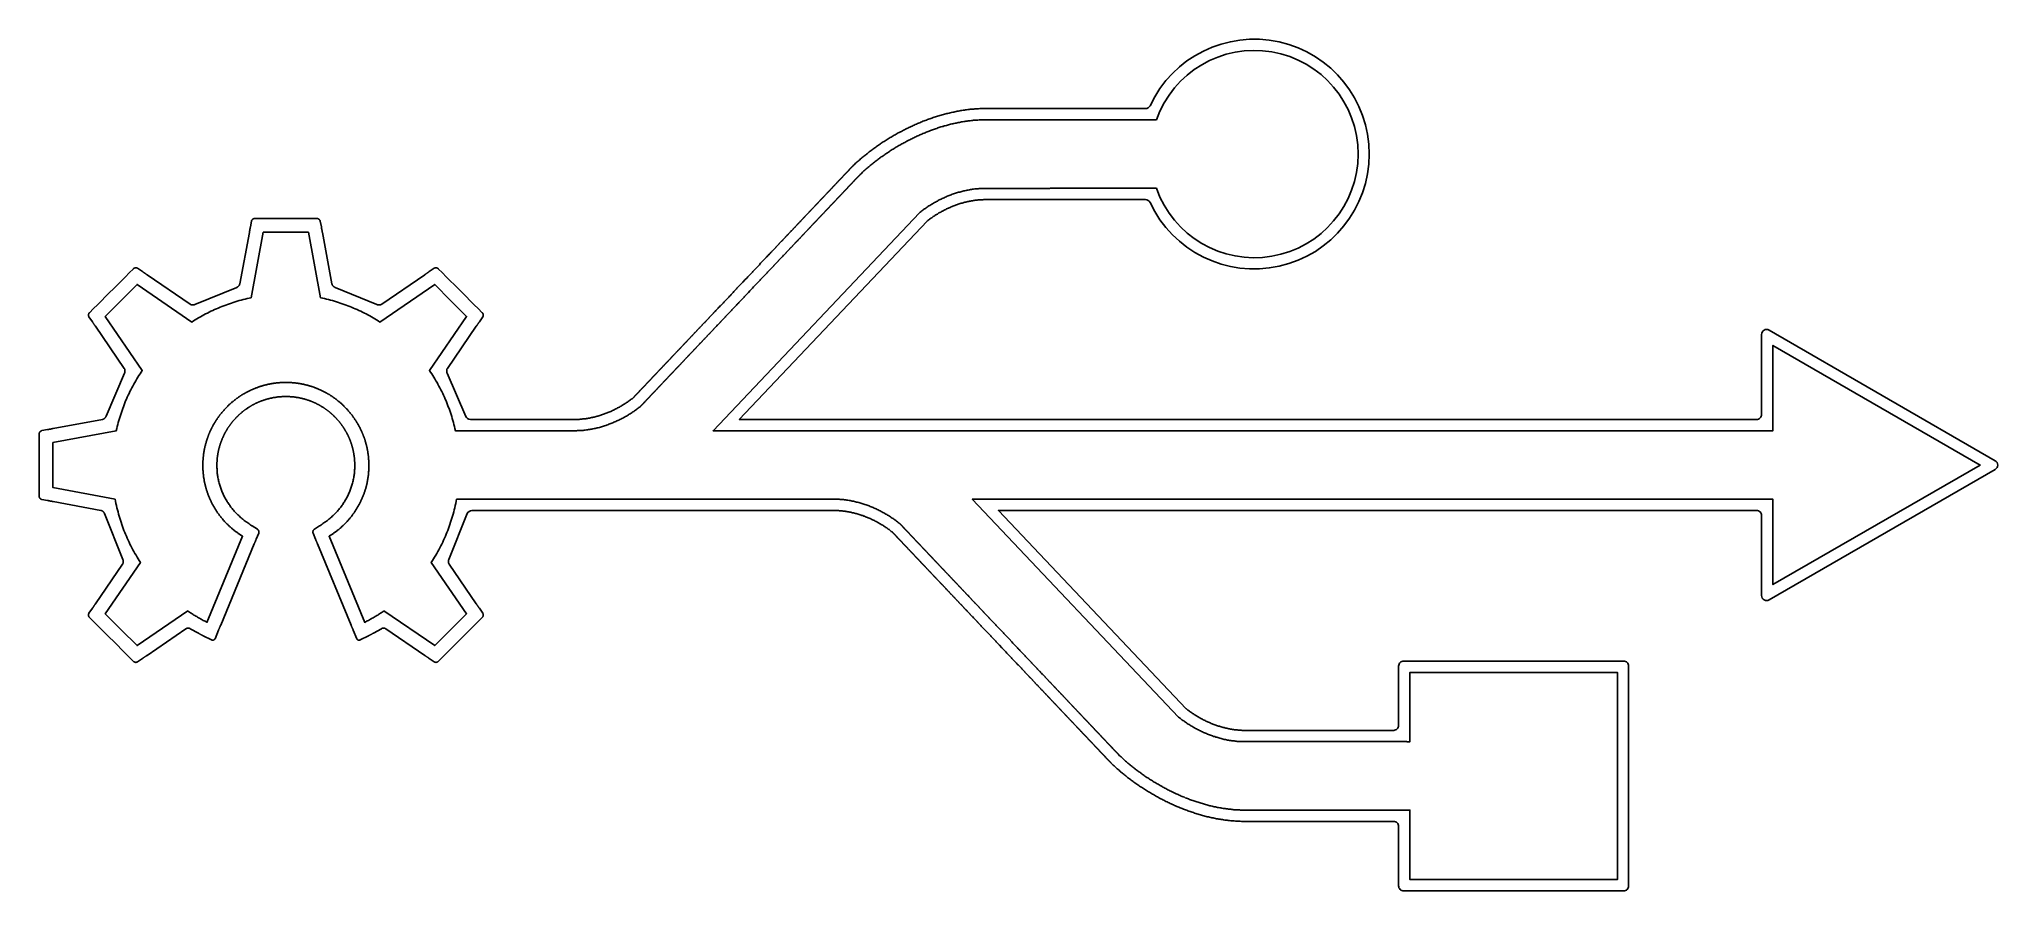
# Model space of a CAD drawing. Header units: inches. Extents: x 39 to 243, y 75 to 164.
import ezdxf

# ---------------------------------------------------------------- set-up
doc = ezdxf.new("R2010")
doc.units = ezdxf.units.IN
doc.header["$MEASUREMENT"] = 0

msp = doc.modelspace()

# ---------------------------------------------------------------- linework, layer by layer
at = {"color": 7}
msp.add_lwpolyline([(80.44, 139.99), (80.42, 140), (80.4, 140.02), (80.38, 140.03), (80.37, 140.04), (80.35, 140.05), (80.32, 140.06), (80.3, 140.07), (80.28, 140.07), (80.26, 140.08), (80.24, 140.08), (80.21, 140.09), (80.19, 140.09), (80.17, 140.09), (80.15, 140.08), (80.12, 140.08), (80.1, 140.08), (80.08, 140.07), (80.06, 140.06), (80.04, 140.05), (80.02, 140.04), (80, 140.03), (79.49, 139.68), (79.47, 139.67), (79.45, 139.65), (79.43, 139.64), (79.41, 139.63), (79.39, 139.61), (79.37, 139.59), (79.34, 139.58), (79.32, 139.56), (79.29, 139.55), (79.27, 139.53), (79.25, 139.51), (79.22, 139.5), (79.2, 139.48), (79.17, 139.46), (79.15, 139.45), (79.13, 139.43), (79.1, 139.41), (79.08, 139.4), (79.06, 139.39), (79.04, 139.37), (79.02, 139.36), (74.54, 136.28), (74.52, 136.27), (74.5, 136.26), (74.47, 136.25), (74.45, 136.24), (74.43, 136.23), (74.41, 136.22), (74.38, 136.22), (74.36, 136.21), (74.33, 136.21), (74.31, 136.2), (74.28, 136.2), (74.26, 136.2), (74.23, 136.2), (74.21, 136.2), (74.18, 136.2), (74.16, 136.21), (74.13, 136.21), (74.11, 136.22), (74.09, 136.23), (74.06, 136.23), (74.04, 136.24), (69.66, 138.04), (69.64, 138.05), (69.62, 138.06), (69.6, 138.07), (69.57, 138.08), (69.55, 138.09), (69.53, 138.11), (69.52, 138.12), (69.5, 138.14), (69.48, 138.16), (69.46, 138.17), (69.44, 138.19), (69.43, 138.21), (69.41, 138.23), (69.4, 138.25), (69.39, 138.28), (69.37, 138.3), (69.36, 138.32), (69.35, 138.34), (69.35, 138.36), (69.34, 138.39), (69.34, 138.41), (68.34, 143.78), (68.33, 143.81), (68.33, 143.83), (68.32, 143.86), (68.32, 143.88), (68.31, 143.91), (68.31, 143.94), (68.3, 143.96), (68.3, 143.99), (68.29, 144.02), (68.29, 144.05), (68.28, 144.08), (68.28, 144.11), (68.27, 144.14), (68.26, 144.17), (68.26, 144.19), (68.25, 144.22), (68.25, 144.25), (68.24, 144.27), (68.24, 144.3), (68.24, 144.32), (68.23, 144.35), (68.12, 144.95), (68.11, 144.97), (68.11, 144.99), (68.1, 145.01), (68.09, 145.03), (68.08, 145.05), (68.07, 145.07), (68.05, 145.09), (68.04, 145.11), (68.02, 145.13), (68.01, 145.14), (67.99, 145.16), (67.97, 145.17), (67.95, 145.18), (67.93, 145.19), (67.91, 145.2), (67.89, 145.21), (67.87, 145.22), (67.85, 145.22), (67.83, 145.23), (67.8, 145.23), (67.78, 145.23), (67.17, 145.23), (66.59, 145.23), (64.81, 145.23), (64.24, 145.23), (62.46, 145.23), (61.89, 145.23), (61.27, 145.23), (61.25, 145.23), (61.23, 145.23), (61.2, 145.22), (61.18, 145.22), (61.16, 145.21), (61.14, 145.2), (61.12, 145.19), (61.1, 145.18), (61.08, 145.17), (61.06, 145.16), (61.05, 145.14), (61.03, 145.13), (61.01, 145.11), (61, 145.09), (60.99, 145.07), (60.97, 145.05), (60.96, 145.03), (60.95, 145.01), (60.95, 144.99), (60.94, 144.97), (60.93, 144.95), (60.82, 144.35), (60.82, 144.32), (60.81, 144.3), (60.81, 144.27), (60.8, 144.25), (60.8, 144.22), (60.79, 144.19), (60.79, 144.17), (60.78, 144.14), (60.78, 144.11), (60.77, 144.08), (60.77, 144.05), (60.76, 144.02), (60.76, 143.99), (60.75, 143.96), (60.74, 143.94), (60.74, 143.91), (60.73, 143.88), (60.73, 143.86), (60.73, 143.83), (60.72, 143.81), (60.72, 143.78), (59.72, 138.41), (59.71, 138.39), (59.7, 138.36), (59.7, 138.34), (59.69, 138.32), (59.68, 138.3), (59.67, 138.28), (59.65, 138.25), (59.64, 138.23), (59.62, 138.21), (59.61, 138.19), (59.59, 138.17), (59.57, 138.16), (59.56, 138.14), (59.54, 138.12), (59.52, 138.11), (59.5, 138.09), (59.48, 138.08), (59.46, 138.07), (59.44, 138.06), (59.41, 138.05), (59.39, 138.04), (55.01, 136.24), (54.99, 136.23), (54.97, 136.23), (54.94, 136.22), (54.92, 136.21), (54.9, 136.21), (54.87, 136.2), (54.85, 136.2), (54.82, 136.2), (54.8, 136.2), (54.77, 136.2), (54.75, 136.2), (54.72, 136.21), (54.69, 136.21), (54.67, 136.22), (54.65, 136.22), (54.62, 136.23), (54.6, 136.24), (54.58, 136.25), (54.56, 136.26), (54.54, 136.27), (54.52, 136.28), (50.03, 139.36), (50.01, 139.37), (49.99, 139.39), (49.97, 139.4), (49.95, 139.41), (49.93, 139.43), (49.9, 139.45), (49.88, 139.46), (49.86, 139.48), (49.83, 139.5), (49.81, 139.51), (49.78, 139.53), (49.76, 139.55), (49.73, 139.56), (49.71, 139.58), (49.69, 139.59), (49.66, 139.61), (49.64, 139.63), (49.62, 139.64), (49.6, 139.65), (49.58, 139.67), (49.56, 139.68), (49.05, 140.03), (49.03, 140.04), (49.01, 140.05), (48.99, 140.06), (48.97, 140.07), (48.95, 140.08), (48.93, 140.08), (48.91, 140.08), (48.88, 140.09), (48.86, 140.09), (48.84, 140.09), (48.82, 140.08), (48.79, 140.08), (48.77, 140.07), (48.75, 140.07), (48.73, 140.06), (48.71, 140.05), (48.69, 140.04), (48.67, 140.03), (48.65, 140.02), (48.63, 140), (48.61, 139.99), (48.18, 139.55), (47.78, 139.15), (46.52, 137.89), (46.11, 137.49), (44.85, 136.22), (44.45, 135.82), (44.01, 135.39), (44, 135.37), (43.98, 135.35), (43.97, 135.33), (43.96, 135.31), (43.95, 135.29), (43.94, 135.27), (43.93, 135.25), (43.93, 135.23), (43.92, 135.21), (43.92, 135.19), (43.92, 135.16), (43.92, 135.14), (43.92, 135.12), (43.92, 135.1), (43.92, 135.07), (43.93, 135.05), (43.93, 135.03), (43.94, 135.01), (43.95, 134.99), (43.96, 134.97), (43.97, 134.95), (44.32, 134.44), (44.33, 134.42), (44.35, 134.4), (44.36, 134.38), (44.38, 134.36), (44.39, 134.34), (44.41, 134.31), (44.42, 134.29), (44.44, 134.27), (44.46, 134.24), (44.47, 134.22), (44.49, 134.19), (44.51, 134.17), (44.52, 134.15), (44.54, 134.12), (44.56, 134.1), (44.57, 134.08), (44.59, 134.05), (44.6, 134.03), (44.62, 134.01), (44.63, 133.99), (44.64, 133.97), (47.66, 129.58), (47.67, 129.56), (47.68, 129.54), (47.69, 129.52), (47.7, 129.5), (47.71, 129.47), (47.71, 129.45), (47.72, 129.42), (47.73, 129.4), (47.73, 129.38), (47.73, 129.35), (47.73, 129.32), (47.73, 129.3), (47.73, 129.27), (47.73, 129.25), (47.73, 129.22), (47.72, 129.2), (47.72, 129.18), (47.71, 129.15), (47.71, 129.13), (47.7, 129.11), (47.69, 129.09), (45.75, 124.57), (45.74, 124.54), (45.73, 124.52), (45.72, 124.5), (45.71, 124.48), (45.69, 124.46), (45.68, 124.44), (45.66, 124.42), (45.65, 124.4), (45.63, 124.39), (45.61, 124.37), (45.59, 124.35), (45.57, 124.34), (45.55, 124.32), (45.53, 124.31), (45.51, 124.29), (45.49, 124.28), (45.46, 124.27), (45.44, 124.26), (45.42, 124.26), (45.4, 124.25), (45.37, 124.24), (40.22, 123.28), (40.19, 123.28), (40.17, 123.28), (40.14, 123.27), (40.12, 123.27), (40.09, 123.26), (40.06, 123.26), (40.04, 123.25), (40.01, 123.25), (39.98, 123.24), (39.95, 123.24), (39.92, 123.23), (39.89, 123.22), (39.86, 123.22), (39.83, 123.21), (39.81, 123.21), (39.78, 123.2), (39.75, 123.2), (39.73, 123.19), (39.7, 123.19), (39.68, 123.18), (39.65, 123.18), (39.05, 123.07), (39.03, 123.06), (39.01, 123.06), (38.99, 123.05), (38.97, 123.04), (38.95, 123.03), (38.93, 123.02), (38.91, 123), (38.89, 122.99), (38.87, 122.97), (38.86, 122.96), (38.84, 122.94), (38.83, 122.92), (38.82, 122.9), (38.81, 122.88), (38.8, 122.86), (38.79, 122.84), (38.78, 122.82), (38.78, 122.8), (38.77, 122.77), (38.77, 122.75), (38.77, 122.73), (38.77, 122.11), (38.77, 121.54), (38.77, 119.76), (38.77, 119.19), (38.77, 117.41), (38.77, 116.84), (38.77, 116.22), (38.77, 116.2), (38.77, 116.18), (38.78, 116.15), (38.78, 116.13), (38.79, 116.11), (38.8, 116.09), (38.81, 116.07), (38.82, 116.05), (38.83, 116.03), (38.84, 116.01), (38.86, 115.99), (38.87, 115.98), (38.89, 115.96), (38.91, 115.95), (38.93, 115.93), (38.95, 115.92), (38.97, 115.91), (38.99, 115.9), (39.01, 115.89), (39.03, 115.89), (39.05, 115.88), (39.65, 115.77), (39.68, 115.77), (39.7, 115.76), (39.73, 115.76), (39.75, 115.75), (39.78, 115.75), (39.81, 115.74), (39.83, 115.74), (39.86, 115.73), (39.89, 115.73), (39.92, 115.72), (39.95, 115.72), (39.98, 115.71), (40.01, 115.7), (40.04, 115.7), (40.06, 115.69), (40.09, 115.69), (40.12, 115.68), (40.14, 115.68), (40.17, 115.67), (40.19, 115.67), (40.22, 115.67), (45.22, 114.73), (45.24, 114.73), (45.26, 114.72), (45.29, 114.72), (45.31, 114.71), (45.33, 114.7), (45.35, 114.68), (45.37, 114.67), (45.39, 114.66), (45.41, 114.64), (45.43, 114.63), (45.45, 114.61), (45.47, 114.59), (45.49, 114.57), (45.5, 114.55), (45.52, 114.54), (45.53, 114.52), (45.55, 114.49), (45.56, 114.47), (45.57, 114.45), (45.58, 114.43), (45.59, 114.41), (47.51, 109.6), (47.52, 109.58), (47.53, 109.56), (47.54, 109.53), (47.54, 109.51), (47.55, 109.49), (47.55, 109.46), (47.55, 109.44), (47.55, 109.41), (47.55, 109.39), (47.55, 109.36), (47.55, 109.34), (47.55, 109.31), (47.54, 109.29), (47.54, 109.26), (47.53, 109.24), (47.53, 109.21), (47.52, 109.19), (47.51, 109.17), (47.5, 109.15), (47.49, 109.13), (47.48, 109.11), (44.64, 104.98), (44.63, 104.96), (44.62, 104.94), (44.6, 104.92), (44.59, 104.9), (44.57, 104.87), (44.55, 104.85), (44.54, 104.83), (44.52, 104.8), (44.51, 104.78), (44.49, 104.76), (44.47, 104.73), (44.46, 104.71), (44.44, 104.68), (44.42, 104.66), (44.41, 104.64), (44.39, 104.61), (44.38, 104.59), (44.36, 104.57), (44.35, 104.55), (44.33, 104.53), (44.32, 104.51), (43.97, 104), (43.96, 103.98), (43.95, 103.96), (43.94, 103.94), (43.93, 103.92), (43.93, 103.9), (43.92, 103.88), (43.92, 103.85), (43.92, 103.83), (43.91, 103.81), (43.92, 103.79), (43.92, 103.76), (43.92, 103.74), (43.93, 103.72), (43.93, 103.7), (43.94, 103.68), (43.95, 103.66), (43.96, 103.64), (43.97, 103.62), (43.98, 103.6), (44, 103.58), (44.01, 103.56), (44.45, 103.13), (44.85, 102.73), (46.11, 101.46), (46.52, 101.06), (47.78, 99.8), (48.18, 99.4), (48.61, 98.96), (48.63, 98.95), (48.65, 98.93), (48.67, 98.92), (48.69, 98.91), (48.71, 98.9), (48.73, 98.89), (48.75, 98.88), (48.77, 98.88), (48.79, 98.87), (48.82, 98.87), (48.84, 98.86), (48.86, 98.86), (48.88, 98.86), (48.91, 98.87), (48.93, 98.87), (48.95, 98.88), (48.97, 98.88), (48.99, 98.89), (49.01, 98.9), (49.03, 98.91), (49.05, 98.92), (49.56, 99.27), (49.58, 99.28), (49.6, 99.3), (49.62, 99.31), (49.64, 99.32), (49.66, 99.34), (49.69, 99.36), (49.71, 99.37), (49.73, 99.39), (49.76, 99.4), (49.78, 99.42), (49.81, 99.44), (49.83, 99.46), (49.85, 99.47), (49.88, 99.49), (49.9, 99.5), (49.93, 99.52), (49.95, 99.54), (49.97, 99.55), (49.99, 99.56), (50.01, 99.58), (50.03, 99.59), (54.07, 102.36), (54.09, 102.38), (54.11, 102.39), (54.13, 102.4), (54.15, 102.4), (54.17, 102.41), (54.2, 102.42), (54.22, 102.42), (54.24, 102.43), (54.27, 102.43), (54.29, 102.43), (54.32, 102.43), (54.34, 102.43), (54.37, 102.43), (54.39, 102.43), (54.42, 102.43), (54.44, 102.42), (54.46, 102.42), (54.49, 102.41), (54.51, 102.4), (54.53, 102.39), (54.55, 102.38), (55.39, 101.91), (55.41, 101.9), (55.43, 101.89), (55.45, 101.87), (55.48, 101.86), (55.5, 101.85), (55.52, 101.84), (55.55, 101.82), (55.57, 101.81), (55.6, 101.79), (55.63, 101.78), (55.65, 101.77), (55.68, 101.75), (55.7, 101.74), (55.73, 101.73), (55.76, 101.71), (55.78, 101.7), (55.8, 101.69), (55.83, 101.68), (55.85, 101.66), (55.87, 101.65), (55.89, 101.64), (56.76, 101.2), (56.78, 101.19), (56.8, 101.18), (56.82, 101.18), (56.84, 101.17), (56.86, 101.17), (56.88, 101.17), (56.9, 101.17), (56.92, 101.17), (56.94, 101.18), (56.96, 101.18), (56.98, 101.19), (57, 101.2), (57.02, 101.21), (57.04, 101.22), (57.05, 101.23), (57.07, 101.24), (57.08, 101.26), (57.09, 101.28), (57.11, 101.29), (57.12, 101.31), (57.13, 101.33), (57.5, 102.23), (57.51, 102.25), (57.52, 102.28), (57.53, 102.3), (57.54, 102.32), (57.55, 102.35), (57.56, 102.38), (57.57, 102.4), (57.58, 102.43), (57.59, 102.46), (57.6, 102.48), (57.61, 102.51), (57.62, 102.54), (57.64, 102.57), (57.65, 102.59), (57.66, 102.62), (57.67, 102.64), (57.68, 102.67), (57.69, 102.69), (57.7, 102.72), (57.71, 102.74), (57.72, 102.76), (61.22, 111.23), (61.23, 111.25), (61.24, 111.27), (61.25, 111.29), (61.26, 111.32), (61.27, 111.34), (61.28, 111.37), (61.29, 111.4), (61.3, 111.42), (61.31, 111.45), (61.32, 111.48), (61.34, 111.5), (61.35, 111.53), (61.36, 111.56), (61.37, 111.59), (61.38, 111.61), (61.39, 111.64), (61.4, 111.66), (61.41, 111.69), (61.42, 111.71), (61.43, 111.73), (61.44, 111.75), (61.69, 112.35), (61.69, 112.38), (61.7, 112.4), (61.71, 112.42), (61.71, 112.44), (61.71, 112.46), (61.71, 112.49), (61.71, 112.51), (61.71, 112.53), (61.7, 112.55), (61.7, 112.57), (61.69, 112.6), (61.68, 112.62), (61.67, 112.64), (61.66, 112.66), (61.65, 112.67), (61.64, 112.69), (61.62, 112.71), (61.61, 112.73), (61.59, 112.74), (61.57, 112.75), (61.55, 112.77), (61, 113.11), (60.98, 113.11), (60.97, 113.12), (60.95, 113.14), (60.94, 113.15), (60.92, 113.16), (60.9, 113.17), (60.89, 113.18), (60.87, 113.19), (60.85, 113.21), (60.84, 113.22), (60.82, 113.23), (60.8, 113.25), (60.78, 113.26), (60.77, 113.27), (60.75, 113.29), (60.73, 113.3), (60.71, 113.32), (60.7, 113.33), (60.68, 113.35), (60.66, 113.36), (60.65, 113.37), (60.56, 113.43), (60.46, 113.5), (60.37, 113.56), (60.28, 113.62), (60.19, 113.69), (60.11, 113.76), (60.02, 113.83), (59.93, 113.9), (59.85, 113.97), (59.76, 114.04), (59.68, 114.12), (59.6, 114.19), (59.52, 114.27), (59.44, 114.34), (59.36, 114.42), (59.29, 114.5), (59.21, 114.58), (59.14, 114.67), (59.07, 114.75), (58.99, 114.83), (58.92, 114.92), (58.85, 115.01), (58.79, 115.09), (58.72, 115.18), (58.66, 115.27), (58.59, 115.36), (58.53, 115.46), (58.47, 115.55), (58.41, 115.64), (58.35, 115.74), (58.29, 115.83), (58.24, 115.93), (58.19, 116.03), (58.13, 116.13), (58.08, 116.23), (58.03, 116.33), (57.99, 116.43), (57.94, 116.53), (57.89, 116.63), (57.85, 116.74), (57.81, 116.84), (57.77, 116.95), (57.73, 117.05), (57.7, 117.16), (57.66, 117.27), (57.63, 117.38), (57.6, 117.49), (57.57, 117.6), (57.54, 117.71), (57.51, 117.82), (57.49, 117.93), (57.46, 118.04), (57.44, 118.16), (57.42, 118.27), (57.4, 118.38), (57.39, 118.5), (57.37, 118.61), (57.36, 118.73), (57.35, 118.85), (57.34, 118.96), (57.34, 119.08), (57.33, 119.2), (57.33, 119.32), (57.33, 119.44), (57.33, 119.48), (57.33, 119.53), (57.33, 119.58), (57.33, 119.62), (57.33, 119.67), (57.33, 119.72), (57.33, 119.76), (57.34, 119.81), (57.34, 119.85), (57.34, 119.9), (57.34, 119.95), (57.35, 119.99), (57.35, 120.04), (57.36, 120.08), (57.36, 120.13), (57.36, 120.17), (57.37, 120.22), (57.37, 120.26), (57.38, 120.31), (57.38, 120.36), (57.39, 120.4), (57.4, 120.45), (57.4, 120.49), (57.41, 120.53), (57.42, 120.58), (57.42, 120.62), (57.43, 120.67), (57.44, 120.71), (57.45, 120.76), (57.46, 120.8), (57.46, 120.85), (57.47, 120.89), (57.48, 120.93), (57.49, 120.98), (57.5, 121.02), (57.51, 121.06), (57.52, 121.11), (57.53, 121.15), (57.54, 121.19), (57.55, 121.24), (57.56, 121.28), (57.58, 121.32), (57.59, 121.37), (57.6, 121.41), (57.61, 121.45), (57.62, 121.49), (57.64, 121.54), (57.65, 121.58), (57.66, 121.62), (57.68, 121.66), (57.69, 121.71), (57.71, 121.75), (57.72, 121.79), (57.73, 121.83), (57.75, 121.87), (57.76, 121.91), (57.78, 121.95), (57.79, 122), (57.81, 122.04), (57.83, 122.08), (57.84, 122.12), (57.86, 122.16), (57.88, 122.2), (57.89, 122.24), (57.91, 122.28), (57.93, 122.32), (57.94, 122.36), (57.96, 122.4), (57.98, 122.44), (58, 122.48), (58.02, 122.52), (58.04, 122.56), (58.06, 122.6), (58.08, 122.64), (58.09, 122.68), (58.11, 122.72), (58.13, 122.75), (58.15, 122.79), (58.18, 122.83), (58.2, 122.87), (58.22, 122.91), (58.24, 122.95), (58.26, 122.98), (58.28, 123.02), (58.3, 123.06), (58.32, 123.1), (58.35, 123.13), (58.37, 123.17), (58.39, 123.21), (58.41, 123.25), (58.44, 123.28), (58.46, 123.32), (58.48, 123.35), (58.51, 123.39), (58.53, 123.43), (58.56, 123.46), (58.58, 123.5), (58.61, 123.53), (58.63, 123.57), (58.66, 123.61), (58.68, 123.64), (58.71, 123.68), (58.73, 123.71), (58.76, 123.75), (58.78, 123.78), (58.81, 123.81), (58.84, 123.85), (58.86, 123.88), (58.89, 123.92), (58.92, 123.95), (58.94, 123.98), (58.97, 124.02), (59, 124.05), (59.03, 124.08), (59.05, 124.12), (59.08, 124.15), (59.11, 124.18), (59.14, 124.21), (59.17, 124.25), (59.2, 124.28), (59.23, 124.31), (59.26, 124.34), (59.29, 124.37), (59.31, 124.41), (59.34, 124.44), (59.37, 124.47), (59.41, 124.5), (59.44, 124.53), (59.47, 124.56), (59.5, 124.59), (59.53, 124.62), (59.56, 124.65), (59.59, 124.68), (59.62, 124.71), (59.65, 124.74), (59.69, 124.77), (59.72, 124.8), (59.75, 124.82), (59.78, 124.85), (59.81, 124.88), (59.85, 124.91), (59.88, 124.94), (59.91, 124.97), (59.95, 124.99), (59.98, 125.02), (60.01, 125.05), (60.05, 125.08), (60.08, 125.1), (60.12, 125.13), (60.15, 125.15), (60.18, 125.18), (60.22, 125.21), (60.25, 125.23), (60.29, 125.26), (60.32, 125.28), (60.36, 125.31), (60.39, 125.33), (60.43, 125.36), (60.47, 125.38), (60.5, 125.41), (60.54, 125.43), (60.57, 125.46), (60.61, 125.48), (60.65, 125.5), (60.68, 125.53), (60.72, 125.55), (60.76, 125.57), (60.79, 125.6), (60.83, 125.62), (60.87, 125.64), (60.9, 125.66), (60.94, 125.68), (60.98, 125.71), (61.02, 125.73), (61.06, 125.75), (61.09, 125.77), (61.13, 125.79), (61.17, 125.81), (61.21, 125.83), (61.25, 125.85), (61.29, 125.87), (61.33, 125.89), (61.37, 125.91), (61.4, 125.93), (61.44, 125.95), (61.48, 125.96), (61.52, 125.98), (61.56, 126), (61.6, 126.02), (61.64, 126.04), (61.68, 126.05), (61.72, 126.07), (61.76, 126.09), (61.8, 126.11), (61.85, 126.12), (61.89, 126.14), (61.93, 126.15), (61.97, 126.17), (62.01, 126.19), (62.05, 126.2), (62.09, 126.22), (62.13, 126.23), (62.18, 126.24), (62.22, 126.26), (62.26, 126.27), (62.3, 126.29), (62.34, 126.3), (62.39, 126.31), (62.43, 126.33), (62.47, 126.34), (62.51, 126.35), (62.56, 126.36), (62.6, 126.38), (62.64, 126.39), (62.68, 126.4), (62.73, 126.41), (62.77, 126.42), (62.81, 126.43), (62.86, 126.44), (62.9, 126.45), (62.94, 126.46), (62.99, 126.47), (63.03, 126.48), (63.08, 126.49), (63.12, 126.5), (63.16, 126.51), (63.21, 126.52), (63.25, 126.52), (63.3, 126.53), (63.34, 126.54), (63.38, 126.55), (63.43, 126.55), (63.47, 126.56), (63.52, 126.57), (63.56, 126.57), (63.61, 126.58), (63.65, 126.59), (63.7, 126.59), (63.74, 126.6), (63.79, 126.6), (63.84, 126.6), (63.88, 126.61), (63.93, 126.61), (63.97, 126.62), (64.02, 126.62), (64.06, 126.62), (64.11, 126.63), (64.16, 126.63), (64.2, 126.63), (64.25, 126.63), (64.29, 126.63), (64.34, 126.64), (64.39, 126.64), (64.43, 126.64), (64.48, 126.64), (64.53, 126.64), (64.57, 126.64), (64.62, 126.64), (64.67, 126.64), (64.71, 126.64), (64.76, 126.63), (64.8, 126.63), (64.85, 126.63), (64.9, 126.63), (64.94, 126.63), (64.99, 126.62), (65.03, 126.62), (65.08, 126.62), (65.13, 126.61), (65.17, 126.61), (65.22, 126.6), (65.26, 126.6), (65.31, 126.6), (65.35, 126.59), (65.4, 126.59), (65.44, 126.58), (65.49, 126.57), (65.53, 126.57), (65.58, 126.56), (65.62, 126.55), (65.67, 126.55), (65.71, 126.54), (65.76, 126.53), (65.8, 126.52), (65.84, 126.52), (65.89, 126.51), (65.93, 126.5), (65.98, 126.49), (66.02, 126.48), (66.06, 126.47), (66.11, 126.46), (66.15, 126.45), (66.2, 126.44), (66.24, 126.43), (66.28, 126.42), (66.33, 126.41), (66.37, 126.4), (66.41, 126.39), (66.45, 126.38), (66.5, 126.36), (66.54, 126.35), (66.58, 126.34), (66.62, 126.33), (66.67, 126.31), (66.71, 126.3), (66.75, 126.29), (66.79, 126.27), (66.83, 126.26), (66.88, 126.24), (66.92, 126.23), (66.96, 126.22), (67, 126.2), (67.04, 126.19), (67.08, 126.17), (67.12, 126.15), (67.17, 126.14), (67.21, 126.12), (67.25, 126.11), (67.29, 126.09), (67.33, 126.07), (67.37, 126.05), (67.41, 126.04), (67.45, 126.02), (67.49, 126), (67.53, 125.98), (67.57, 125.96), (67.61, 125.95), (67.65, 125.93), (67.69, 125.91), (67.73, 125.89), (67.76, 125.87), (67.8, 125.85), (67.84, 125.83), (67.88, 125.81), (67.92, 125.79), (67.96, 125.77), (68, 125.75), (68.03, 125.73), (68.07, 125.71), (68.11, 125.68), (68.15, 125.66), (68.18, 125.64), (68.22, 125.62), (68.26, 125.6), (68.3, 125.57), (68.33, 125.55), (68.37, 125.53), (68.41, 125.5), (68.44, 125.48), (68.48, 125.46), (68.51, 125.43), (68.55, 125.41), (68.59, 125.38), (68.62, 125.36), (68.66, 125.33), (68.69, 125.31), (68.73, 125.28), (68.76, 125.26), (68.8, 125.23), (68.83, 125.21), (68.87, 125.18), (68.9, 125.15), (68.94, 125.13), (68.97, 125.1), (69, 125.08), (69.04, 125.05), (69.07, 125.02), (69.11, 124.99), (69.14, 124.97), (69.17, 124.94), (69.2, 124.91), (69.24, 124.88), (69.27, 124.85), (69.3, 124.82), (69.33, 124.8), (69.37, 124.77), (69.4, 124.74), (69.43, 124.71), (69.46, 124.68), (69.49, 124.65), (69.52, 124.62), (69.55, 124.59), (69.59, 124.56), (69.62, 124.53), (69.65, 124.5), (69.68, 124.47), (69.71, 124.44), (69.74, 124.41), (69.77, 124.37), (69.8, 124.34), (69.83, 124.31), (69.85, 124.28), (69.88, 124.25), (69.91, 124.21), (69.94, 124.18), (69.97, 124.15), (70, 124.12), (70.03, 124.08), (70.05, 124.05), (70.08, 124.02), (70.11, 123.98), (70.14, 123.95), (70.16, 123.92), (70.19, 123.88), (70.22, 123.85), (70.24, 123.81), (70.27, 123.78), (70.29, 123.75), (70.32, 123.71), (70.35, 123.68), (70.37, 123.64), (70.4, 123.61), (70.42, 123.57), (70.45, 123.53), (70.47, 123.5), (70.5, 123.46), (70.52, 123.43), (70.54, 123.39), (70.57, 123.35), (70.59, 123.32), (70.61, 123.28), (70.64, 123.25), (70.66, 123.21), (70.68, 123.17), (70.71, 123.13), (70.73, 123.1), (70.75, 123.06), (70.77, 123.02), (70.79, 122.98), (70.81, 122.95), (70.84, 122.91), (70.86, 122.87), (70.88, 122.83), (70.9, 122.79), (70.92, 122.75), (70.94, 122.72), (70.96, 122.68), (70.98, 122.64), (71, 122.6), (71.02, 122.56), (71.03, 122.52), (71.05, 122.48), (71.07, 122.44), (71.09, 122.4), (71.11, 122.36), (71.12, 122.32), (71.14, 122.28), (71.16, 122.24), (71.18, 122.2), (71.19, 122.16), (71.21, 122.12), (71.23, 122.08), (71.24, 122.04), (71.26, 122), (71.27, 121.95), (71.29, 121.91), (71.3, 121.87), (71.32, 121.83), (71.33, 121.79), (71.35, 121.75), (71.36, 121.71), (71.37, 121.66), (71.39, 121.62), (71.4, 121.58), (71.41, 121.54), (71.43, 121.49), (71.44, 121.45), (71.45, 121.41), (71.46, 121.37), (71.48, 121.32), (71.49, 121.28), (71.5, 121.24), (71.51, 121.19), (71.52, 121.15), (71.53, 121.11), (71.54, 121.06), (71.55, 121.02), (71.56, 120.98), (71.57, 120.93), (71.58, 120.89), (71.59, 120.85), (71.6, 120.8), (71.6, 120.76), (71.61, 120.71), (71.62, 120.67), (71.63, 120.62), (71.64, 120.58), (71.64, 120.53), (71.65, 120.49), (71.66, 120.45), (71.66, 120.4), (71.67, 120.36), (71.67, 120.31), (71.68, 120.26), (71.68, 120.22), (71.69, 120.17), (71.69, 120.13), (71.7, 120.08), (71.7, 120.04), (71.7, 119.99), (71.71, 119.95), (71.71, 119.9), (71.71, 119.85), (71.72, 119.81), (71.72, 119.76), (71.72, 119.72), (71.72, 119.67), (71.72, 119.62), (71.72, 119.58), (71.72, 119.53), (71.72, 119.48), (71.73, 119.44), (71.72, 119.32), (71.72, 119.2), (71.72, 119.08), (71.71, 118.96), (71.7, 118.85), (71.69, 118.73), (71.68, 118.61), (71.66, 118.5), (71.65, 118.38), (71.63, 118.27), (71.61, 118.16), (71.59, 118.04), (71.57, 117.93), (71.54, 117.82), (71.52, 117.71), (71.49, 117.6), (71.46, 117.49), (71.43, 117.38), (71.39, 117.27), (71.36, 117.16), (71.32, 117.05), (71.28, 116.95), (71.24, 116.84), (71.2, 116.74), (71.16, 116.63), (71.11, 116.53), (71.07, 116.43), (71.02, 116.33), (70.97, 116.23), (70.92, 116.13), (70.87, 116.03), (70.81, 115.93), (70.76, 115.83), (70.7, 115.74), (70.64, 115.64), (70.58, 115.55), (70.52, 115.46), (70.46, 115.36), (70.4, 115.27), (70.33, 115.18), (70.27, 115.09), (70.2, 115.01), (70.13, 114.92), (70.06, 114.83), (69.99, 114.75), (69.91, 114.67), (69.84, 114.58), (69.76, 114.5), (69.69, 114.42), (69.61, 114.34), (69.53, 114.27), (69.45, 114.19), (69.37, 114.12), (69.29, 114.04), (69.2, 113.97), (69.12, 113.9), (69.03, 113.83), (68.95, 113.76), (68.86, 113.69), (68.77, 113.62), (68.68, 113.56), (68.59, 113.5), (68.5, 113.43), (68.4, 113.37), (68.39, 113.36), (68.37, 113.35), (68.35, 113.33), (68.34, 113.32), (68.32, 113.3), (68.3, 113.29), (68.29, 113.27), (68.27, 113.26), (68.25, 113.25), (68.23, 113.23), (68.22, 113.22), (68.2, 113.21), (68.18, 113.19), (68.16, 113.18), (68.15, 113.17), (68.13, 113.16), (68.11, 113.15), (68.1, 113.14), (68.08, 113.12), (68.07, 113.11), (68.05, 113.11), (67.5, 112.77), (67.48, 112.75), (67.46, 112.74), (67.45, 112.73), (67.43, 112.71), (67.42, 112.69), (67.4, 112.67), (67.39, 112.66), (67.38, 112.64), (67.37, 112.62), (67.36, 112.6), (67.36, 112.57), (67.35, 112.55), (67.35, 112.53), (67.34, 112.51), (67.34, 112.49), (67.34, 112.46), (67.34, 112.44), (67.35, 112.42), (67.35, 112.4), (67.36, 112.38), (67.37, 112.35), (67.61, 111.75), (67.62, 111.73), (67.63, 111.71), (67.64, 111.69), (67.65, 111.66), (67.66, 111.64), (67.67, 111.61), (67.68, 111.59), (67.69, 111.56), (67.71, 111.53), (67.72, 111.5), (67.73, 111.48), (67.74, 111.45), (67.75, 111.42), (67.76, 111.4), (67.77, 111.37), (67.78, 111.34), (67.79, 111.32), (67.8, 111.29), (67.81, 111.27), (67.82, 111.25), (67.83, 111.23), (71.34, 102.76), (71.34, 102.74), (71.35, 102.72), (71.36, 102.69), (71.37, 102.67), (71.38, 102.64), (71.39, 102.62), (71.41, 102.59), (71.42, 102.57), (71.43, 102.54), (71.44, 102.51), (71.45, 102.48), (71.46, 102.46), (71.47, 102.43), (71.48, 102.4), (71.49, 102.38), (71.51, 102.35), (71.52, 102.32), (71.53, 102.3), (71.54, 102.28), (71.54, 102.25), (71.55, 102.23), (71.93, 101.33), (71.94, 101.31), (71.95, 101.29), (71.96, 101.28), (71.97, 101.26), (71.99, 101.24), (72, 101.23), (72.02, 101.22), (72.03, 101.21), (72.05, 101.2), (72.07, 101.19), (72.09, 101.18), (72.11, 101.18), (72.13, 101.17), (72.15, 101.17), (72.17, 101.17), (72.19, 101.17), (72.21, 101.17), (72.23, 101.18), (72.25, 101.18), (72.27, 101.19), (72.29, 101.2), (73.16, 101.64), (73.18, 101.65), (73.2, 101.66), (73.22, 101.68), (73.25, 101.69), (73.27, 101.7), (73.3, 101.71), (73.32, 101.73), (73.35, 101.74), (73.37, 101.75), (73.4, 101.77), (73.43, 101.78), (73.45, 101.79), (73.48, 101.81), (73.5, 101.82), (73.53, 101.84), (73.55, 101.85), (73.58, 101.86), (73.6, 101.87), (73.62, 101.89), (73.64, 101.9), (73.66, 101.91), (74.5, 102.38), (74.52, 102.39), (74.54, 102.4), (74.56, 102.41), (74.59, 102.42), (74.61, 102.42), (74.63, 102.43), (74.66, 102.43), (74.68, 102.43), (74.71, 102.43), (74.73, 102.43), (74.76, 102.43), (74.78, 102.43), (74.81, 102.43), (74.83, 102.42), (74.86, 102.42), (74.88, 102.41), (74.9, 102.4), (74.92, 102.4), (74.94, 102.39), (74.96, 102.38), (74.98, 102.36), (79.02, 99.59), (79.04, 99.58), (79.06, 99.56), (79.08, 99.55), (79.1, 99.54), (79.13, 99.52), (79.15, 99.5), (79.17, 99.49), (79.2, 99.47), (79.22, 99.46), (79.25, 99.44), (79.27, 99.42), (79.29, 99.4), (79.32, 99.39), (79.34, 99.37), (79.37, 99.36), (79.39, 99.34), (79.41, 99.32), (79.43, 99.31), (79.45, 99.3), (79.47, 99.28), (79.49, 99.27), (80, 98.92), (80.02, 98.91), (80.04, 98.9), (80.06, 98.89), (80.08, 98.88), (80.1, 98.88), (80.12, 98.87), (80.15, 98.87), (80.17, 98.86), (80.19, 98.86), (80.21, 98.86), (80.24, 98.87), (80.26, 98.87), (80.28, 98.88), (80.3, 98.88), (80.32, 98.89), (80.35, 98.9), (80.37, 98.91), (80.39, 98.92), (80.4, 98.93), (80.42, 98.95), (80.44, 98.96), (80.87, 99.4), (81.28, 99.8), (82.54, 101.06), (82.94, 101.46), (84.2, 102.73), (84.61, 103.13), (85.04, 103.56), (85.06, 103.58), (85.07, 103.6), (85.08, 103.62), (85.09, 103.64), (85.1, 103.66), (85.11, 103.68), (85.12, 103.7), (85.13, 103.72), (85.13, 103.74), (85.13, 103.76), (85.14, 103.79), (85.14, 103.81), (85.14, 103.83), (85.13, 103.85), (85.13, 103.88), (85.13, 103.9), (85.12, 103.92), (85.11, 103.94), (85.1, 103.96), (85.09, 103.98), (85.08, 104), (84.73, 104.51), (84.72, 104.53), (84.71, 104.55), (84.69, 104.57), (84.68, 104.59), (84.66, 104.61), (84.65, 104.64), (84.63, 104.66), (84.61, 104.68), (84.6, 104.71), (84.58, 104.73), (84.56, 104.76), (84.55, 104.78), (84.53, 104.8), (84.51, 104.83), (84.5, 104.85), (84.48, 104.87), (84.47, 104.9), (84.45, 104.92), (84.44, 104.94), (84.42, 104.96), (84.41, 104.98), (81.58, 109.11), (81.56, 109.13), (81.55, 109.15), (81.54, 109.17), (81.53, 109.19), (81.53, 109.21), (81.52, 109.24), (81.51, 109.26), (81.51, 109.29), (81.5, 109.31), (81.5, 109.34), (81.5, 109.36), (81.5, 109.39), (81.5, 109.41), (81.5, 109.44), (81.5, 109.46), (81.51, 109.49), (81.51, 109.51), (81.52, 109.53), (81.52, 109.56), (81.53, 109.58), (81.54, 109.6), (83.46, 114.4, -0.306617), (83.95, 114.73), (94.65, 114.73), (121.93, 114.73), (122.02, 114.73), (122.12, 114.72), (122.22, 114.72), (122.32, 114.71), (122.42, 114.7), (122.52, 114.7), (122.62, 114.69), (122.72, 114.67), (122.82, 114.66), (122.91, 114.65), (123.01, 114.63), (123.11, 114.62), (123.21, 114.6), (123.31, 114.58), (123.41, 114.56), (123.51, 114.54), (123.6, 114.52), (123.7, 114.5), (123.8, 114.48), (123.9, 114.45), (124, 114.43), (124.09, 114.4), (124.19, 114.37), (124.29, 114.34), (124.38, 114.31), (124.48, 114.28), (124.58, 114.25), (124.67, 114.22), (124.77, 114.19), (124.86, 114.15), (124.96, 114.12), (125.05, 114.08), (125.15, 114.04), (125.24, 114.01), (125.33, 113.97), (125.43, 113.93), (125.52, 113.89), (125.61, 113.84), (125.7, 113.8), (125.79, 113.76), (125.88, 113.71), (125.97, 113.67), (126.06, 113.62), (126.15, 113.58), (126.24, 113.53), (126.33, 113.48), (126.42, 113.43), (126.51, 113.38), (126.59, 113.33), (126.68, 113.28), (126.77, 113.23), (126.85, 113.18), (126.93, 113.12), (127.02, 113.07), (127.1, 113.01), (127.18, 112.96), (127.27, 112.9), (127.35, 112.85), (127.43, 112.79), (127.51, 112.73), (127.59, 112.67), (127.67, 112.61), (127.74, 112.55), (127.82, 112.49), (127.84, 112.48), (127.84, 112.47), (127.85, 112.47), (127.85, 112.47), (127.85, 112.47), (127.85, 112.47), (127.85, 112.47), (127.85, 112.47), (127.85, 112.46), (127.86, 112.46), (127.86, 112.46), (127.86, 112.46), (127.86, 112.46), (127.86, 112.46), (127.86, 112.45), (127.87, 112.45), (127.87, 112.45), (127.87, 112.45), (127.87, 112.45), (127.87, 112.45), (127.87, 112.44), (127.88, 112.44), (127.88, 112.44), (127.88, 112.44), (127.88, 112.44), (127.88, 112.43), (127.89, 112.43), (127.89, 112.43), (127.89, 112.43), (127.89, 112.42), (127.89, 112.42), (127.9, 112.42), (127.9, 112.42), (127.9, 112.42), (127.9, 112.41), (127.91, 112.41), (127.91, 112.41), (127.91, 112.41), (127.91, 112.4), (127.92, 112.4), (127.92, 112.4), (127.92, 112.4), (127.92, 112.39), (127.93, 112.39), (127.93, 112.39), (127.93, 112.38), (127.93, 112.38), (127.94, 112.38), (127.94, 112.38), (127.94, 112.37), (127.94, 112.37), (127.95, 112.37), (127.95, 112.36), (127.95, 112.36), (127.95, 112.36), (127.96, 112.36), (127.96, 112.35), (127.96, 112.35), (127.97, 112.35), (127.97, 112.34), (127.97, 112.34), (127.98, 112.34), (127.98, 112.33), (127.98, 112.33), (127.98, 112.33), (127.99, 112.32), (127.99, 112.32), (127.99, 112.32), (128, 112.31), (128, 112.31), (128, 112.31), (128.01, 112.3), (128.01, 112.3), (128.01, 112.3), (128.02, 112.29), (128.02, 112.29), (128.02, 112.29), (128.03, 112.28), (128.03, 112.28), (128.03, 112.27), (128.04, 112.27), (128.04, 112.27), (128.05, 112.26), (128.05, 112.26), (128.05, 112.26), (128.06, 112.25), (128.06, 112.25), (128.06, 112.24), (128.07, 112.24), (128.07, 112.24), (128.08, 112.23), (128.08, 112.23), (128.08, 112.22), (128.09, 112.22), (128.09, 112.22), (128.09, 112.21), (128.1, 112.21), (128.1, 112.2), (128.11, 112.2), (128.11, 112.19), (128.11, 112.19), (128.12, 112.19), (128.12, 112.18), (128.13, 112.18), (128.13, 112.17), (128.14, 112.17), (128.14, 112.16), (128.14, 112.16), (128.15, 112.15), (128.15, 112.15), (128.16, 112.14), (128.16, 112.14), (128.17, 112.14), (128.17, 112.13), (128.18, 112.13), (128.18, 112.12), (128.18, 112.12), (128.19, 112.11), (128.19, 112.11), (128.2, 112.1), (128.2, 112.1), (128.21, 112.09), (128.21, 112.09), (128.22, 112.08), (128.22, 112.08), (128.23, 112.07), (128.23, 112.07), (128.24, 112.06), (128.24, 112.06), (128.25, 112.05), (128.25, 112.05), (128.26, 112.04), (128.26, 112.04), (128.27, 112.03), (128.27, 112.03), (128.28, 112.02), (128.28, 112.01), (128.29, 112.01), (128.29, 112), (128.3, 112), (128.3, 111.99), (128.31, 111.99), (128.31, 111.98), (128.32, 111.98), (128.32, 111.97), (128.33, 111.97), (128.33, 111.96), (128.34, 111.95), (128.34, 111.95), (128.35, 111.94), (128.35, 111.94), (128.36, 111.93), (128.37, 111.93), (128.37, 111.92), (128.38, 111.91), (128.38, 111.91), (128.39, 111.9), (128.39, 111.9), (128.4, 111.89), (128.4, 111.88), (128.41, 111.88), (128.42, 111.87), (128.42, 111.87), (128.43, 111.86), (128.43, 111.85), (128.44, 111.85), (128.44, 111.84), (128.45, 111.84), (128.46, 111.83), (128.46, 111.82), (128.47, 111.82), (128.47, 111.81), (128.48, 111.8), (128.49, 111.8), (128.49, 111.79), (128.5, 111.79), (128.5, 111.78), (128.51, 111.77), (128.52, 111.77), (128.52, 111.76), (128.53, 111.75), (128.53, 111.75), (128.54, 111.74), (128.55, 111.73), (128.55, 111.73), (128.56, 111.72), (128.57, 111.71), (128.57, 111.71), (128.58, 111.7), (128.59, 111.69), (128.59, 111.69), (128.6, 111.68), (128.6, 111.67), (128.61, 111.67), (128.62, 111.66), (128.62, 111.65), (128.63, 111.64), (128.64, 111.64), (128.64, 111.63), (128.65, 111.62), (128.66, 111.62), (128.66, 111.61), (128.67, 111.6), (128.68, 111.6), (128.68, 111.59), (128.69, 111.58), (128.7, 111.57), (128.7, 111.57), (128.71, 111.56), (128.72, 111.55), (128.73, 111.54), (128.73, 111.54), (128.74, 111.53), (128.75, 111.52), (128.75, 111.52), (128.76, 111.51), (128.77, 111.5), (128.77, 111.49), (128.78, 111.49), (128.79, 111.48), (128.8, 111.47), (128.8, 111.46), (128.81, 111.46), (128.82, 111.45), (128.82, 111.44), (128.83, 111.43), (128.84, 111.42), (128.85, 111.42), (128.85, 111.41), (128.86, 111.4), (128.87, 111.39), (128.88, 111.39), (128.88, 111.38), (128.89, 111.37), (128.9, 111.36), (128.91, 111.35), (128.91, 111.35), (128.92, 111.34), (128.93, 111.33), (128.94, 111.32), (128.94, 111.31), (128.95, 111.31), (128.96, 111.3), (128.97, 111.29), (128.97, 111.28), (128.98, 111.27), (128.99, 111.27), (129, 111.26), (129.01, 111.25), (129.01, 111.24), (129.02, 111.23), (129.03, 111.22), (129.04, 111.22), (129.04, 111.21), (129.05, 111.2), (129.06, 111.19), (129.07, 111.18), (129.08, 111.17), (129.08, 111.17), (129.09, 111.16), (129.1, 111.15), (129.11, 111.14), (129.12, 111.13), (129.12, 111.12), (129.13, 111.11), (129.14, 111.11), (129.15, 111.1), (129.16, 111.09), (129.17, 111.08), (129.17, 111.07), (129.18, 111.06), (129.19, 111.05), (129.2, 111.04), (129.21, 111.04), (129.22, 111.03), (129.22, 111.02), (129.23, 111.01), (129.24, 111), (129.25, 110.99), (129.26, 110.98), (129.27, 110.97), (129.27, 110.96), (129.28, 110.96), (129.29, 110.95), (129.3, 110.94), (129.31, 110.93), (129.32, 110.92), (129.33, 110.91), (129.34, 110.9), (129.34, 110.89), (129.35, 110.88), (129.36, 110.87), (129.37, 110.86), (129.38, 110.85), (129.39, 110.85), (129.4, 110.84), (129.41, 110.83), (129.41, 110.82), (129.42, 110.81), (129.43, 110.8), (129.44, 110.79), (129.45, 110.78), (129.46, 110.77), (129.47, 110.76), (129.48, 110.75), (129.49, 110.74), (129.5, 110.73), (129.5, 110.72), (129.51, 110.71), (129.52, 110.7), (129.53, 110.69), (129.54, 110.68), (129.55, 110.67), (129.56, 110.66), (129.57, 110.65), (129.58, 110.64), (129.59, 110.63), (129.6, 110.63), (129.61, 110.62), (129.61, 110.61), (129.62, 110.6), (129.63, 110.59), (129.64, 110.58), (129.65, 110.57), (129.66, 110.56), (129.67, 110.55), (129.68, 110.54), (129.69, 110.53), (129.7, 110.52), (129.71, 110.51), (129.72, 110.5), (129.73, 110.49), (129.74, 110.48), (129.75, 110.47), (129.76, 110.46), (129.77, 110.44), (129.78, 110.43), (129.79, 110.42), (129.8, 110.41), (129.81, 110.4), (129.82, 110.39), (129.83, 110.38), (129.83, 110.37), (129.84, 110.36), (129.85, 110.35), (129.86, 110.34), (129.87, 110.33), (129.88, 110.32), (129.89, 110.31), (129.9, 110.3), (129.91, 110.29), (129.92, 110.28), (129.93, 110.27), (129.94, 110.26), (129.95, 110.25), (129.96, 110.24), (129.97, 110.23), (129.98, 110.22), (129.99, 110.2), (130, 110.19), (130.01, 110.18), (130.02, 110.17), (130.03, 110.16), (130.05, 110.15), (130.06, 110.14), (130.07, 110.13), (130.08, 110.12), (130.09, 110.11), (130.1, 110.1), (130.11, 110.09), (130.12, 110.07), (130.13, 110.06), (130.14, 110.05), (130.15, 110.04), (130.16, 110.03), (130.17, 110.02), (130.18, 110.01), (130.19, 110), (130.2, 109.99), (130.21, 109.98), (130.22, 109.96), (130.23, 109.95), (130.24, 109.94), (130.25, 109.93), (130.26, 109.92), (130.27, 109.91), (130.28, 109.9), (130.3, 109.89), (130.31, 109.87), (130.32, 109.86), (130.33, 109.85), (130.34, 109.84), (130.35, 109.83), (130.36, 109.82), (130.37, 109.81), (130.38, 109.8), (130.39, 109.78), (130.4, 109.77), (130.41, 109.76), (130.42, 109.75), (130.44, 109.74), (130.45, 109.73), (130.46, 109.71), (130.47, 109.7), (130.48, 109.69), (130.49, 109.68), (130.5, 109.67), (130.51, 109.66), (130.52, 109.65), (130.53, 109.63), (130.55, 109.62), (130.56, 109.61), (130.57, 109.6), (130.58, 109.59), (130.59, 109.57), (130.6, 109.56), (130.61, 109.55), (130.62, 109.54), (130.63, 109.53), (130.65, 109.52), (130.66, 109.5), (130.67, 109.49), (130.68, 109.48), (130.69, 109.47), (130.7, 109.46), (130.71, 109.44), (130.73, 109.43), (130.74, 109.42), (130.75, 109.41), (130.76, 109.4), (130.77, 109.38), (130.78, 109.37), (130.79, 109.36), (130.81, 109.35), (130.82, 109.34), (130.83, 109.32), (130.84, 109.31), (130.85, 109.3), (130.86, 109.29), (130.87, 109.27), (130.89, 109.26), (130.9, 109.25), (130.91, 109.24), (130.92, 109.23), (130.93, 109.21), (130.94, 109.2), (130.96, 109.19), (130.97, 109.18), (130.98, 109.16), (130.99, 109.15), (131, 109.14), (131.01, 109.13), (131.03, 109.11), (131.04, 109.1), (131.05, 109.09), (131.06, 109.08), (131.07, 109.06), (131.09, 109.05), (131.1, 109.04), (131.11, 109.03), (131.12, 109.01), (131.13, 109), (131.15, 108.99), (131.16, 108.98), (131.17, 108.96), (131.18, 108.95), (131.19, 108.94), (131.21, 108.92), (131.22, 108.91), (131.23, 108.9), (131.24, 108.89), (131.25, 108.87), (131.27, 108.86), (131.28, 108.85), (131.29, 108.84), (131.3, 108.82), (131.31, 108.81), (131.33, 108.8), (131.34, 108.78), (131.35, 108.77), (131.36, 108.76), (131.39, 108.73), (131.41, 108.71), (131.44, 108.68), (131.46, 108.65), (131.49, 108.63), (131.51, 108.6), (131.54, 108.57), (131.56, 108.55), (131.59, 108.52), (131.61, 108.5), (131.64, 108.47), (131.66, 108.44), (131.69, 108.42), (131.71, 108.39), (131.74, 108.36), (131.76, 108.34), (131.79, 108.31), (131.81, 108.28), (131.84, 108.25), (131.87, 108.23), (131.89, 108.2), (131.92, 108.17), (131.94, 108.15), (131.97, 108.12), (132, 108.09), (132.02, 108.06), (132.05, 108.04), (132.07, 108.01), (132.1, 107.98), (132.13, 107.95), (132.15, 107.92), (132.18, 107.9), (132.21, 107.87), (132.23, 107.84), (132.26, 107.81), (132.29, 107.78), (132.31, 107.76), (132.34, 107.73), (132.37, 107.7), (132.39, 107.67), (132.42, 107.64), (132.45, 107.61), (132.47, 107.59), (132.5, 107.56), (132.53, 107.53), (132.55, 107.5), (132.58, 107.47), (132.61, 107.44), (132.64, 107.41), (132.66, 107.39), (132.69, 107.36), (132.72, 107.33), (132.75, 107.3), (132.77, 107.27), (132.8, 107.24), (132.83, 107.21), (132.86, 107.18), (132.88, 107.15), (132.91, 107.12), (132.94, 107.09), (132.97, 107.06), (133, 107.03), (133.02, 107), (133.05, 106.98), (133.08, 106.95), (133.11, 106.92), (133.14, 106.89), (133.16, 106.86), (133.19, 106.83), (133.22, 106.8), (133.25, 106.77), (133.28, 106.74), (133.31, 106.71), (133.33, 106.68), (133.36, 106.65), (133.39, 106.62), (133.42, 106.59), (133.45, 106.56), (133.48, 106.53), (133.51, 106.49), (133.53, 106.46), (133.56, 106.43), (133.59, 106.4), (133.62, 106.37), (133.65, 106.34), (133.68, 106.31), (133.71, 106.28), (133.74, 106.25), (133.77, 106.22), (133.8, 106.19), (133.83, 106.16), (133.85, 106.13), (133.88, 106.1), (133.91, 106.06), (133.94, 106.03), (133.97, 106), (134, 105.97), (134.03, 105.94), (134.06, 105.91), (134.09, 105.88), (134.12, 105.85), (134.15, 105.82), (134.18, 105.78), (134.21, 105.75), (134.24, 105.72), (134.27, 105.69), (134.3, 105.66), (134.33, 105.63), (134.36, 105.59), (134.39, 105.56), (134.42, 105.53), (134.45, 105.5), (134.48, 105.47), (134.51, 105.44), (134.54, 105.4), (134.57, 105.37), (134.6, 105.34), (134.63, 105.31), (134.66, 105.28), (134.69, 105.24), (134.72, 105.21), (134.75, 105.18), (134.78, 105.15), (134.81, 105.12), (134.84, 105.08), (134.87, 105.05), (134.9, 105.02), (134.93, 104.99), (134.96, 104.95), (134.99, 104.92), (135.03, 104.89), (135.06, 104.86), (135.09, 104.82), (135.12, 104.79), (135.15, 104.76), (135.18, 104.73), (135.21, 104.69), (135.24, 104.66), (135.27, 104.63), (135.3, 104.6), (135.33, 104.56), (135.36, 104.53), (135.4, 104.5), (135.43, 104.47), (135.46, 104.43), (135.49, 104.4), (135.52, 104.37), (135.55, 104.33), (135.58, 104.3), (135.61, 104.27), (135.65, 104.23), (135.68, 104.2), (135.71, 104.17), (135.74, 104.14), (135.77, 104.1), (135.8, 104.07), (135.83, 104.04), (135.87, 104), (135.9, 103.97), (135.93, 103.94), (135.96, 103.9), (135.99, 103.87), (136.02, 103.84), (136.05, 103.8), (136.09, 103.77), (136.12, 103.74), (136.15, 103.7), (136.18, 103.67), (136.21, 103.64), (136.24, 103.6), (136.28, 103.57), (136.31, 103.53), (136.34, 103.5), (136.37, 103.47), (136.4, 103.43), (136.44, 103.4), (136.47, 103.37), (136.5, 103.33), (136.53, 103.3), (136.56, 103.27), (136.59, 103.23), (136.63, 103.2), (136.66, 103.16), (136.69, 103.13), (136.72, 103.1), (136.76, 103.06), (136.79, 103.03), (136.82, 102.99), (136.85, 102.96), (136.88, 102.93), (136.92, 102.89), (136.95, 102.86), (136.98, 102.82), (137.01, 102.79), (137.04, 102.76), (137.08, 102.72), (137.14, 102.65), (137.21, 102.59), (137.27, 102.52), (137.34, 102.45), (137.4, 102.38), (137.46, 102.31), (137.53, 102.24), (137.59, 102.18), (137.66, 102.11), (137.72, 102.04), (137.79, 101.97), (137.85, 101.9), (137.92, 101.83), (137.99, 101.76), (138.05, 101.69), (138.12, 101.63), (138.18, 101.56), (138.25, 101.49), (138.31, 101.42), (138.38, 101.35), (138.44, 101.28), (138.51, 101.21), (138.57, 101.14), (138.64, 101.07), (138.7, 101), (138.77, 100.93), (138.9, 100.8), (139.03, 100.66), (139.29, 100.38), (139.42, 100.24), (139.56, 100.1), (139.69, 99.96), (139.82, 99.83), (139.88, 99.76), (139.95, 99.69), (140.01, 99.62), (140.08, 99.55), (140.15, 99.48), (140.21, 99.41), (140.28, 99.34), (140.34, 99.27), (140.41, 99.2), (140.47, 99.14), (140.54, 99.07), (140.6, 99), (140.67, 98.93), (140.73, 98.86), (140.8, 98.79), (140.86, 98.72), (140.93, 98.65), (140.99, 98.59), (141.06, 98.52), (141.12, 98.45), (141.19, 98.38), (141.25, 98.31), (141.32, 98.24), (141.38, 98.18), (141.41, 98.14), (141.44, 98.11), (141.48, 98.07), (141.51, 98.04), (141.54, 98.01), (141.57, 97.97), (141.61, 97.94), (141.64, 97.9), (141.67, 97.87), (141.7, 97.84), (141.73, 97.8), (141.77, 97.77), (141.8, 97.73), (141.83, 97.7), (141.86, 97.67), (141.89, 97.63), (141.93, 97.6), (141.96, 97.57), (141.99, 97.53), (142.02, 97.5), (142.05, 97.46), (142.09, 97.43), (142.12, 97.4), (142.15, 97.36), (142.18, 97.33), (142.21, 97.3), (142.25, 97.26), (142.28, 97.23), (142.31, 97.2), (142.34, 97.16), (142.37, 97.13), (142.4, 97.1), (142.44, 97.06), (142.47, 97.03), (142.5, 96.99), (142.53, 96.96), (142.56, 96.93), (142.59, 96.9), (142.62, 96.86), (142.66, 96.83), (142.69, 96.8), (142.72, 96.76), (142.75, 96.73), (142.78, 96.7), (142.81, 96.66), (142.84, 96.63), (142.88, 96.6), (142.91, 96.56), (142.94, 96.53), (142.97, 96.5), (143, 96.46), (143.03, 96.43), (143.06, 96.4), (143.09, 96.37), (143.12, 96.33), (143.16, 96.3), (143.19, 96.27), (143.22, 96.24), (143.25, 96.2), (143.28, 96.17), (143.31, 96.14), (143.34, 96.1), (143.37, 96.07), (143.4, 96.04), (143.43, 96.01), (143.46, 95.97), (143.49, 95.94), (143.53, 95.91), (143.56, 95.88), (143.59, 95.85), (143.62, 95.81), (143.65, 95.78), (143.68, 95.75), (143.71, 95.72), (143.74, 95.68), (143.77, 95.65), (143.8, 95.62), (143.83, 95.59), (143.86, 95.56), (143.89, 95.52), (143.92, 95.49), (143.95, 95.46), (143.98, 95.43), (144.01, 95.4), (144.04, 95.36), (144.07, 95.33), (144.1, 95.3), (144.13, 95.27), (144.16, 95.24), (144.19, 95.21), (144.22, 95.17), (144.25, 95.14), (144.28, 95.11), (144.31, 95.08), (144.34, 95.05), (144.37, 95.02), (144.4, 94.99), (144.43, 94.95), (144.46, 94.92), (144.49, 94.89), (144.52, 94.86), (144.55, 94.83), (144.58, 94.8), (144.61, 94.77), (144.64, 94.74), (144.66, 94.71), (144.69, 94.68), (144.72, 94.64), (144.75, 94.61), (144.78, 94.58), (144.81, 94.55), (144.84, 94.52), (144.87, 94.49), (144.9, 94.46), (144.93, 94.43), (144.96, 94.4), (144.98, 94.37), (145.01, 94.34), (145.04, 94.31), (145.07, 94.28), (145.1, 94.25), (145.13, 94.22), (145.16, 94.19), (145.18, 94.16), (145.21, 94.13), (145.24, 94.1), (145.27, 94.07), (145.3, 94.04), (145.33, 94.01), (145.35, 93.98), (145.38, 93.95), (145.41, 93.92), (145.44, 93.89), (145.47, 93.86), (145.49, 93.83), (145.52, 93.8), (145.55, 93.77), (145.58, 93.74), (145.61, 93.71), (145.63, 93.68), (145.66, 93.65), (145.69, 93.62), (145.72, 93.59), (145.74, 93.57), (145.77, 93.54), (145.8, 93.51), (145.83, 93.48), (145.85, 93.45), (145.88, 93.42), (145.91, 93.39), (145.94, 93.36), (145.96, 93.33), (145.99, 93.31), (146.02, 93.28), (146.04, 93.25), (146.07, 93.22), (146.1, 93.19), (146.12, 93.16), (146.15, 93.14), (146.18, 93.11), (146.21, 93.08), (146.23, 93.05), (146.26, 93.02), (146.28, 92.99), (146.31, 92.97), (146.34, 92.94), (146.36, 92.91), (146.39, 92.88), (146.42, 92.86), (146.44, 92.83), (146.47, 92.8), (146.49, 92.77), (146.52, 92.75), (146.55, 92.72), (146.57, 92.69), (146.6, 92.66), (146.62, 92.64), (146.65, 92.61), (146.68, 92.58), (146.7, 92.55), (146.73, 92.53), (146.75, 92.5), (146.78, 92.47), (146.8, 92.45), (146.83, 92.42), (146.85, 92.39), (146.88, 92.37), (146.9, 92.34), (146.93, 92.31), (146.95, 92.29), (146.98, 92.26), (147, 92.24), (147.03, 92.21), (147.05, 92.18), (147.08, 92.16), (147.1, 92.13), (147.13, 92.1), (147.14, 92.09), (147.15, 92.08), (147.16, 92.07), (147.18, 92.05), (147.19, 92.04), (147.2, 92.03), (147.21, 92.01), (147.22, 92), (147.24, 91.99), (147.25, 91.98), (147.26, 91.96), (147.27, 91.95), (147.28, 91.94), (147.3, 91.93), (147.31, 91.91), (147.32, 91.9), (147.33, 91.89), (147.35, 91.87), (147.36, 91.86), (147.37, 91.85), (147.38, 91.84), (147.39, 91.82), (147.4, 91.81), (147.42, 91.8), (147.43, 91.79), (147.44, 91.77), (147.45, 91.76), (147.46, 91.75), (147.48, 91.74), (147.49, 91.72), (147.5, 91.71), (147.51, 91.7), (147.52, 91.69), (147.53, 91.67), (147.55, 91.66), (147.56, 91.65), (147.57, 91.64), (147.58, 91.62), (147.59, 91.61), (147.6, 91.6), (147.62, 91.59), (147.63, 91.58), (147.64, 91.56), (147.65, 91.55), (147.66, 91.54), (147.67, 91.53), (147.69, 91.51), (147.7, 91.5), (147.71, 91.49), (147.72, 91.48), (147.73, 91.47), (147.74, 91.45), (147.75, 91.44), (147.77, 91.43), (147.78, 91.42), (147.79, 91.41), (147.8, 91.39), (147.81, 91.38), (147.82, 91.37), (147.83, 91.36), (147.84, 91.35), (147.86, 91.33), (147.87, 91.32), (147.88, 91.31), (147.89, 91.3), (147.9, 91.29), (147.91, 91.28), (147.92, 91.26), (147.93, 91.25), (147.95, 91.24), (147.96, 91.23), (147.97, 91.22), (147.98, 91.21), (147.99, 91.19), (148, 91.18), (148.01, 91.17), (148.02, 91.16), (148.03, 91.15), (148.04, 91.14), (148.06, 91.12), (148.07, 91.11), (148.08, 91.1), (148.09, 91.09), (148.1, 91.08), (148.11, 91.07), (148.12, 91.06), (148.13, 91.04), (148.14, 91.03), (148.15, 91.02), (148.16, 91.01), (148.17, 91), (148.18, 90.99), (148.2, 90.98), (148.21, 90.96), (148.22, 90.95), (148.23, 90.94), (148.24, 90.93), (148.25, 90.92), (148.26, 90.91), (148.27, 90.9), (148.28, 90.89), (148.29, 90.88), (148.3, 90.86), (148.31, 90.85), (148.32, 90.84), (148.33, 90.83), (148.34, 90.82), (148.35, 90.81), (148.36, 90.8), (148.37, 90.79), (148.38, 90.78), (148.39, 90.77), (148.41, 90.75), (148.42, 90.74), (148.43, 90.73), (148.44, 90.72), (148.45, 90.71), (148.46, 90.7), (148.47, 90.69), (148.48, 90.68), (148.49, 90.67), (148.5, 90.66), (148.51, 90.65), (148.52, 90.64), (148.53, 90.63), (148.54, 90.61), (148.55, 90.6), (148.56, 90.59), (148.57, 90.58), (148.58, 90.57), (148.59, 90.56), (148.6, 90.55), (148.61, 90.54), (148.62, 90.53), (148.63, 90.52), (148.64, 90.51), (148.65, 90.5), (148.66, 90.49), (148.67, 90.48), (148.68, 90.47), (148.69, 90.46), (148.7, 90.45), (148.71, 90.44), (148.71, 90.43), (148.72, 90.42), (148.73, 90.41), (148.74, 90.4), (148.75, 90.39), (148.76, 90.38), (148.77, 90.37), (148.78, 90.36), (148.79, 90.35), (148.8, 90.34), (148.81, 90.33), (148.82, 90.32), (148.83, 90.31), (148.84, 90.3), (148.85, 90.29), (148.86, 90.28), (148.87, 90.27), (148.88, 90.26), (148.89, 90.25), (148.9, 90.24), (148.9, 90.23), (148.91, 90.22), (148.92, 90.21), (148.93, 90.2), (148.94, 90.19), (148.95, 90.18), (148.96, 90.17), (148.97, 90.16), (148.98, 90.15), (148.99, 90.14), (149, 90.13), (149.01, 90.12), (149.01, 90.11), (149.02, 90.1), (149.03, 90.09), (149.04, 90.08), (149.05, 90.07), (149.06, 90.06), (149.07, 90.05), (149.08, 90.04), (149.09, 90.03), (149.09, 90.03), (149.1, 90.02), (149.11, 90.01), (149.12, 90), (149.13, 89.99), (149.14, 89.98), (149.15, 89.97), (149.16, 89.96), (149.16, 89.95), (149.17, 89.94), (149.18, 89.93), (149.19, 89.92), (149.2, 89.91), (149.21, 89.91), (149.22, 89.9), (149.23, 89.89), (149.23, 89.88), (149.24, 89.87), (149.25, 89.86), (149.26, 89.85), (149.27, 89.84), (149.28, 89.83), (149.28, 89.83), (149.29, 89.82), (149.3, 89.81), (149.31, 89.8), (149.32, 89.79), (149.33, 89.78), (149.33, 89.77), (149.34, 89.76), (149.35, 89.76), (149.36, 89.75), (149.37, 89.74), (149.37, 89.73), (149.38, 89.72), (149.39, 89.71), (149.4, 89.7), (149.41, 89.7), (149.42, 89.69), (149.42, 89.68), (149.43, 89.67), (149.44, 89.66), (149.45, 89.65), (149.46, 89.64), (149.46, 89.64), (149.47, 89.63), (149.48, 89.62), (149.49, 89.61), (149.49, 89.6), (149.5, 89.6), (149.51, 89.59), (149.52, 89.58), (149.53, 89.57), (149.53, 89.56), (149.54, 89.55), (149.55, 89.55), (149.56, 89.54), (149.56, 89.53), (149.57, 89.52), (149.58, 89.51), (149.59, 89.51), (149.59, 89.5), (149.6, 89.49), (149.61, 89.48), (149.62, 89.47), (149.62, 89.47), (149.63, 89.46), (149.64, 89.45), (149.65, 89.44), (149.65, 89.44), (149.66, 89.43), (149.67, 89.42), (149.67, 89.41), (149.68, 89.41), (149.69, 89.4), (149.7, 89.39), (149.7, 89.38), (149.71, 89.37), (149.72, 89.37), (149.72, 89.36), (149.73, 89.35), (149.74, 89.34), (149.75, 89.34), (149.75, 89.33), (149.76, 89.32), (149.77, 89.32), (149.77, 89.31), (149.78, 89.3), (149.79, 89.29), (149.79, 89.29), (149.8, 89.28), (149.81, 89.27), (149.81, 89.26), (149.82, 89.26), (149.83, 89.25), (149.83, 89.24), (149.84, 89.24), (149.85, 89.23), (149.85, 89.22), (149.86, 89.22), (149.87, 89.21), (149.87, 89.2), (149.88, 89.19), (149.89, 89.19), (149.89, 89.18), (149.9, 89.17), (149.91, 89.17), (149.91, 89.16), (149.92, 89.15), (149.93, 89.15), (149.93, 89.14), (149.94, 89.13), (149.94, 89.13), (149.95, 89.12), (149.96, 89.11), (149.96, 89.11), (149.97, 89.1), (149.98, 89.09), (149.98, 89.09), (149.99, 89.08), (149.99, 89.07), (150, 89.07), (150.01, 89.06), (150.01, 89.06), (150.02, 89.05), (150.02, 89.04), (150.03, 89.04), (150.04, 89.03), (150.04, 89.02), (150.05, 89.02), (150.05, 89.01), (150.06, 89.01), (150.07, 89), (150.07, 88.99), (150.08, 88.99), (150.08, 88.98), (150.09, 88.98), (150.09, 88.97), (150.1, 88.96), (150.11, 88.96), (150.11, 88.95), (150.12, 88.95), (150.12, 88.94), (150.13, 88.93), (150.13, 88.93), (150.14, 88.92), (150.14, 88.92), (150.15, 88.91), (150.15, 88.91), (150.16, 88.9), (150.17, 88.89), (150.17, 88.89), (150.18, 88.88), (150.18, 88.88), (150.19, 88.87), (150.19, 88.87), (150.2, 88.86), (150.2, 88.86), (150.21, 88.85), (150.21, 88.84), (150.22, 88.84), (150.22, 88.83), (150.23, 88.83), (150.23, 88.82), (150.24, 88.82), (150.24, 88.81), (150.25, 88.81), (150.25, 88.8), (150.26, 88.8), (150.26, 88.79), (150.27, 88.79), (150.27, 88.78), (150.28, 88.78), (150.28, 88.77), (150.29, 88.77), (150.29, 88.76), (150.29, 88.76), (150.3, 88.75), (150.3, 88.75), (150.31, 88.74), (150.31, 88.74), (150.32, 88.73), (150.32, 88.73), (150.33, 88.72), (150.33, 88.72), (150.34, 88.71), (150.34, 88.71), (150.34, 88.71), (150.35, 88.7), (150.35, 88.7), (150.36, 88.69), (150.36, 88.69), (150.37, 88.68), (150.37, 88.68), (150.37, 88.67), (150.38, 88.67), (150.38, 88.66), (150.39, 88.66), (150.39, 88.66), (150.39, 88.65), (150.4, 88.65), (150.4, 88.64), (150.41, 88.64), (150.41, 88.64), (150.41, 88.63), (150.42, 88.63), (150.42, 88.62), (150.43, 88.62), (150.43, 88.61), (150.43, 88.61), (150.44, 88.61), (150.44, 88.6), (150.44, 88.6), (150.45, 88.6), (150.45, 88.59), (150.45, 88.59), (150.46, 88.58), (150.46, 88.58), (150.47, 88.58), (150.47, 88.57), (150.47, 88.57), (150.48, 88.57), (150.48, 88.56), (150.48, 88.56), (150.49, 88.55), (150.49, 88.55), (150.49, 88.55), (150.5, 88.54), (150.5, 88.54), (150.5, 88.54), (150.51, 88.53), (150.51, 88.53), (150.51, 88.53), (150.51, 88.52), (150.52, 88.52), (150.52, 88.52), (150.52, 88.51), (150.53, 88.51), (150.53, 88.51), (150.53, 88.51), (150.54, 88.5), (150.54, 88.5), (150.54, 88.5), (150.54, 88.49), (150.55, 88.49), (150.55, 88.49), (150.55, 88.48), (150.56, 88.48), (150.56, 88.48), (150.56, 88.48), (150.56, 88.47), (150.57, 88.47), (150.57, 88.47), (150.57, 88.47), (150.57, 88.46), (150.58, 88.46), (150.58, 88.46), (150.58, 88.46), (150.58, 88.45), (150.59, 88.45), (150.59, 88.45), (150.59, 88.45), (150.59, 88.44), (150.59, 88.44), (150.6, 88.44), (150.6, 88.44), (150.6, 88.43), (150.6, 88.43), (150.6, 88.43), (150.61, 88.43), (150.61, 88.42), (150.61, 88.42), (150.61, 88.42), (150.61, 88.42), (150.62, 88.42), (150.62, 88.41), (150.62, 88.41), (150.62, 88.41), (150.62, 88.41), (150.63, 88.41), (150.63, 88.41), (150.63, 88.4), (150.63, 88.4), (150.63, 88.4), (150.63, 88.4), (150.64, 88.4), (150.64, 88.39), (150.64, 88.39), (150.64, 88.39), (150.64, 88.39), (150.64, 88.39), (150.64, 88.39), (150.65, 88.39), (150.65, 88.38), (150.65, 88.38), (150.65, 88.38), (150.65, 88.38), (150.65, 88.38), (150.65, 88.38), (150.65, 88.38), (150.66, 88.38), (150.66, 88.37), (150.66, 88.37), (150.66, 88.37), (150.66, 88.37), (150.66, 88.37), (150.66, 88.37), (150.66, 88.37), (150.66, 88.37), (150.66, 88.37), (150.67, 88.36), (150.67, 88.36), (150.67, 88.36), (150.67, 88.36), (150.67, 88.36), (150.67, 88.36), (150.67, 88.36), (150.67, 88.36), (150.67, 88.36), (150.67, 88.36), (150.67, 88.36), (150.67, 88.36), (150.67, 88.36), (150.67, 88.36), (150.67, 88.36), (150.67, 88.36), (150.67, 88.36), (150.68, 88.35), (150.68, 88.35), (150.68, 88.35), (150.68, 88.35), (150.68, 88.35), (150.68, 88.35), (150.68, 88.35), (150.76, 88.27), (150.84, 88.2), (150.92, 88.12), (151.01, 88.04), (151.09, 87.97), (151.17, 87.89), (151.26, 87.81), (151.34, 87.74), (151.43, 87.66), (151.52, 87.59), (151.6, 87.51), (151.69, 87.44), (151.78, 87.36), (151.87, 87.29), (151.96, 87.21), (152.05, 87.14), (152.14, 87.07), (152.23, 87), (152.32, 86.92), (152.42, 86.85), (152.51, 86.78), (152.6, 86.71), (152.7, 86.64), (152.79, 86.56), (152.89, 86.49), (152.98, 86.42), (153.08, 86.35), (153.18, 86.28), (153.27, 86.21), (153.37, 86.15), (153.47, 86.08), (153.57, 86.01), (153.67, 85.94), (153.77, 85.87), (153.87, 85.81), (153.97, 85.74), (154.07, 85.68), (154.17, 85.61), (154.28, 85.54), (154.38, 85.48), (154.48, 85.42), (154.59, 85.35), (154.69, 85.29), (154.8, 85.23), (154.9, 85.16), (155.01, 85.1), (155.11, 85.04), (155.22, 84.98), (155.33, 84.92), (155.43, 84.86), (155.54, 84.8), (155.65, 84.74), (155.76, 84.68), (155.87, 84.62), (155.98, 84.57), (156.09, 84.51), (156.2, 84.45), (156.31, 84.4), (156.42, 84.34), (156.53, 84.29), (156.64, 84.23), (156.75, 84.18), (156.86, 84.13), (156.98, 84.07), (157.09, 84.02), (157.2, 83.97), (157.32, 83.92), (157.43, 83.87), (157.54, 83.82), (157.66, 83.77), (157.77, 83.72), (157.89, 83.68), (158, 83.63), (158.12, 83.58), (158.24, 83.54), (158.35, 83.49), (158.47, 83.45), (158.59, 83.41), (158.7, 83.36), (158.82, 83.32), (158.94, 83.28), (159.06, 83.24), (159.17, 83.2), (159.29, 83.16), (159.41, 83.12), (159.53, 83.08), (159.65, 83.04), (159.77, 83.01), (159.89, 82.97), (160.01, 82.94), (160.13, 82.9), (160.25, 82.87), (160.37, 82.84), (160.49, 82.81), (160.61, 82.77), (160.73, 82.74), (160.85, 82.72), (160.97, 82.69), (161.09, 82.66), (161.21, 82.63), (161.34, 82.61), (161.46, 82.58), (161.58, 82.56), (161.7, 82.53), (161.82, 82.51), (161.95, 82.49), (162.07, 82.47), (162.19, 82.45), (162.31, 82.43), (162.44, 82.41), (162.56, 82.39), (162.68, 82.38), (162.81, 82.36), (162.93, 82.35), (163.05, 82.33), (163.18, 82.32), (163.3, 82.31), (163.42, 82.3), (163.55, 82.29), (163.67, 82.28), (163.79, 82.27), (163.92, 82.27), (164.04, 82.26), (164.16, 82.26), (164.29, 82.25), (164.41, 82.25), (164.53, 82.25), (164.66, 82.25), (180.19, 82.25, -0.41428), (180.71, 81.72), (180.71, 75.52, 0.414214), (181.24, 74.99), (204.2, 74.99, 0.414214), (204.73, 75.52), (204.73, 98.48, 0.414214), (204.2, 99), (181.24, 99, 0.414214), (180.71, 98.48), (180.71, 92.28, -0.414525), (180.19, 91.76), (180.24, 91.76), (180.18, 91.76), (180.12, 91.76), (180.06, 91.76), (180, 91.76), (179.93, 91.76), (179.87, 91.76), (179.8, 91.76), (179.74, 91.76), (179.67, 91.76), (179.6, 91.76), (179.53, 91.76), (179.46, 91.76), (179.39, 91.76), (179.31, 91.76), (179.24, 91.76), (179.16, 91.76), (179.09, 91.76), (179.01, 91.76), (178.93, 91.76), (178.85, 91.76), (178.77, 91.76), (178.69, 91.76), (178.6, 91.76), (178.52, 91.76), (178.43, 91.76), (178.35, 91.76), (178.26, 91.76), (178.17, 91.76), (178.08, 91.76), (177.98, 91.76), (177.89, 91.76), (177.8, 91.76), (177.7, 91.76), (177.6, 91.76), (177.51, 91.76), (177.41, 91.76), (177.31, 91.76), (177.2, 91.76), (177.1, 91.76), (177, 91.76), (176.89, 91.76), (176.78, 91.76), (176.68, 91.76), (176.57, 91.76), (176.46, 91.76), (176.34, 91.76), (176.23, 91.76), (176.12, 91.76), (176, 91.76), (175.88, 91.76), (175.76, 91.76), (175.64, 91.76), (175.52, 91.76), (175.4, 91.76), (175.28, 91.76), (175.21, 91.76), (175.15, 91.76), (175.09, 91.76), (175.03, 91.76), (174.96, 91.76), (174.9, 91.76), (174.83, 91.76), (174.77, 91.76), (174.7, 91.76), (174.64, 91.76), (174.57, 91.76), (174.51, 91.76), (174.44, 91.76), (174.37, 91.76), (174.31, 91.76), (174.24, 91.76), (174.17, 91.76), (174.1, 91.76), (174.04, 91.76), (173.97, 91.76), (173.9, 91.76), (173.83, 91.76), (173.76, 91.76), (173.69, 91.76), (173.62, 91.76), (173.55, 91.76), (173.48, 91.76), (173.41, 91.76), (173.33, 91.76), (173.26, 91.76), (173.19, 91.76), (173.12, 91.76), (173.04, 91.76), (172.97, 91.76), (172.9, 91.76), (172.82, 91.76), (172.75, 91.76), (172.67, 91.76), (172.6, 91.76), (172.52, 91.76), (172.45, 91.76), (172.37, 91.76), (172.29, 91.76), (172.22, 91.76), (172.14, 91.76), (172.06, 91.76), (171.98, 91.76), (171.9, 91.76), (171.83, 91.76), (171.75, 91.76), (171.67, 91.76), (171.59, 91.76), (171.51, 91.76), (171.43, 91.76), (171.35, 91.76), (171.27, 91.76), (171.18, 91.76), (171.1, 91.76), (171.02, 91.76), (170.94, 91.76), (170.85, 91.76), (170.77, 91.76), (170.69, 91.76), (170.6, 91.76), (170.52, 91.76), (170.43, 91.76), (170.35, 91.76), (170.26, 91.76), (170.18, 91.76), (170.09, 91.76), (170, 91.76), (169.92, 91.76), (169.83, 91.76), (169.74, 91.76), (169.65, 91.76), (169.57, 91.76), (169.48, 91.76), (169.39, 91.76), (169.3, 91.76), (169.21, 91.76), (169.12, 91.76), (169.03, 91.76), (168.94, 91.76), (168.84, 91.76), (168.75, 91.76), (168.66, 91.76), (168.57, 91.76), (168.47, 91.76), (168.38, 91.76), (168.29, 91.76), (168.19, 91.76), (168.1, 91.76), (168, 91.76), (167.91, 91.76), (167.81, 91.76), (167.72, 91.76), (167.62, 91.76), (167.53, 91.76), (167.43, 91.76), (167.33, 91.76), (167.23, 91.76), (167.13, 91.76), (167.04, 91.76), (166.94, 91.76), (166.84, 91.76), (166.74, 91.76), (166.64, 91.76), (166.54, 91.76), (166.44, 91.76), (166.34, 91.76), (166.23, 91.76), (166.13, 91.76), (166.03, 91.76), (165.93, 91.76), (165.82, 91.76), (165.72, 91.76), (165.62, 91.76), (165.51, 91.76), (165.41, 91.76), (165.3, 91.76), (165.2, 91.76), (165.09, 91.76), (164.98, 91.76), (164.88, 91.76), (164.77, 91.76), (164.66, 91.76), (164.56, 91.76), (164.46, 91.76), (164.36, 91.76), (164.26, 91.77), (164.16, 91.77), (164.06, 91.78), (163.96, 91.79), (163.86, 91.8), (163.77, 91.81), (163.67, 91.82), (163.57, 91.83), (163.47, 91.85), (163.37, 91.86), (163.27, 91.88), (163.17, 91.89), (163.07, 91.91), (162.97, 91.93), (162.88, 91.95), (162.78, 91.97), (162.68, 91.99), (162.58, 92.02), (162.48, 92.04), (162.39, 92.07), (162.29, 92.09), (162.19, 92.12), (162.09, 92.15), (162, 92.18), (161.9, 92.21), (161.81, 92.24), (161.71, 92.27), (161.61, 92.31), (161.52, 92.34), (161.42, 92.38), (161.33, 92.41), (161.24, 92.45), (161.14, 92.49), (161.05, 92.53), (160.96, 92.57), (160.86, 92.61), (160.77, 92.65), (160.68, 92.69), (160.59, 92.73), (160.5, 92.78), (160.41, 92.82), (160.32, 92.87), (160.23, 92.92), (160.14, 92.96), (160.05, 93.01), (159.96, 93.06), (159.87, 93.11), (159.79, 93.16), (159.7, 93.21), (159.61, 93.26), (159.53, 93.32), (159.44, 93.37), (159.36, 93.42), (159.28, 93.48), (159.19, 93.53), (159.11, 93.59), (159.03, 93.65), (158.95, 93.7), (158.87, 93.76), (158.79, 93.82), (158.71, 93.88), (158.63, 93.94), (158.56, 94), (158.54, 94.01), (138.93, 114.73), (218.09, 114.73, -0.414214), (218.61, 114.2), (218.61, 105.84, 0.577366), (219.4, 105.39), (243.01, 119.02, 0.577299), (243.01, 119.93), (219.4, 133.57, 0.577386), (218.61, 133.11), (218.61, 124.77, -0.414214), (218.09, 124.24), (111.87, 124.24), (131.47, 144.96), (131.49, 144.97), (131.57, 145.03), (131.65, 145.09), (131.72, 145.15), (131.8, 145.21), (131.88, 145.26), (131.96, 145.32), (132.05, 145.38), (132.13, 145.43), (132.21, 145.49), (132.29, 145.54), (132.38, 145.6), (132.46, 145.65), (132.55, 145.7), (132.64, 145.76), (132.72, 145.81), (132.81, 145.86), (132.9, 145.91), (132.98, 145.96), (133.07, 146.01), (133.16, 146.05), (133.25, 146.1), (133.34, 146.15), (133.43, 146.19), (133.52, 146.23), (133.62, 146.28), (133.71, 146.32), (133.8, 146.36), (133.89, 146.4), (133.99, 146.44), (134.08, 146.48), (134.17, 146.52), (134.27, 146.56), (134.36, 146.59), (134.46, 146.63), (134.55, 146.66), (134.65, 146.7), (134.74, 146.73), (134.84, 146.76), (134.94, 146.79), (135.03, 146.82), (135.13, 146.85), (135.23, 146.88), (135.33, 146.9), (135.42, 146.93), (135.52, 146.95), (135.62, 146.98), (135.72, 147), (135.82, 147.02), (135.91, 147.04), (136.01, 147.06), (136.11, 147.08), (136.21, 147.09), (136.31, 147.11), (136.41, 147.12), (136.51, 147.14), (136.61, 147.15), (136.71, 147.16), (136.81, 147.17), (136.91, 147.18), (137.01, 147.19), (137.11, 147.19), (137.21, 147.2), (137.3, 147.2), (137.39, 147.21), (137.58, 147.21), (137.79, 147.21), (138, 147.21), (138.2, 147.21), (138.4, 147.21), (138.61, 147.21), (138.81, 147.21), (139.01, 147.21), (139.21, 147.21), (139.4, 147.21), (139.6, 147.21), (139.79, 147.21), (139.99, 147.21), (140.18, 147.21), (140.37, 147.21), (140.56, 147.21), (140.75, 147.21), (140.94, 147.21), (141.13, 147.21), (141.31, 147.21), (141.49, 147.21), (141.68, 147.21), (141.86, 147.21), (142.04, 147.21), (142.22, 147.21), (142.4, 147.21), (142.58, 147.21), (142.75, 147.21), (142.93, 147.21), (143.1, 147.21), (143.28, 147.21), (143.45, 147.21), (143.62, 147.21), (143.79, 147.21), (143.95, 147.21), (144.12, 147.21), (144.29, 147.21), (144.45, 147.21), (144.62, 147.21), (144.78, 147.21), (144.94, 147.21), (145.1, 147.21), (145.26, 147.21), (145.42, 147.21), (145.57, 147.21), (145.73, 147.21), (145.88, 147.21), (146.04, 147.21), (146.19, 147.21), (146.34, 147.21), (146.49, 147.21), (146.64, 147.21), (146.78, 147.21), (146.93, 147.21), (147.08, 147.21), (147.22, 147.21), (147.36, 147.21), (147.5, 147.21), (147.64, 147.21), (147.78, 147.21), (147.92, 147.21), (148.06, 147.21), (148.2, 147.21), (148.33, 147.21), (148.46, 147.21), (148.6, 147.21), (148.73, 147.21), (148.86, 147.21), (148.99, 147.21), (149.12, 147.21), (149.24, 147.21), (149.37, 147.21), (149.49, 147.21), (149.62, 147.21), (149.74, 147.21), (149.86, 147.21), (149.98, 147.21), (150.1, 147.21), (150.22, 147.21), (150.33, 147.21), (150.45, 147.21), (150.56, 147.21), (150.68, 147.21), (150.79, 147.21), (150.9, 147.21), (151.01, 147.21), (151.12, 147.21), (151.23, 147.21), (151.33, 147.21), (151.44, 147.21), (151.54, 147.21), (151.65, 147.21), (151.75, 147.21), (151.85, 147.21), (151.95, 147.21), (152.05, 147.21), (152.15, 147.21), (152.24, 147.21), (152.34, 147.21), (152.43, 147.21), (152.53, 147.21), (152.62, 147.21), (152.71, 147.21), (152.8, 147.21), (152.89, 147.21), (152.98, 147.21), (153.06, 147.21), (153.15, 147.21), (153.23, 147.21), (153.32, 147.21), (153.4, 147.21), (153.48, 147.21), (153.56, 147.21), (153.64, 147.21), (153.71, 147.21), (153.79, 147.21), (153.87, 147.21), (153.94, 147.21), (154.01, 147.21), (154.28, 147.21, -0.292215), (154.76, 146.91, 4.52676), (154.76, 157.02, -0.291883), (154.28, 156.72), (137.59, 156.72), (137.53, 156.72), (137.47, 156.72), (137.4, 156.72), (137.34, 156.72), (137.22, 156.72), (137.09, 156.71), (136.97, 156.71), (136.85, 156.7), (136.72, 156.7), (136.6, 156.69), (136.48, 156.68), (136.35, 156.67), (136.23, 156.66), (136.11, 156.65), (135.98, 156.64), (135.86, 156.62), (135.74, 156.61), (135.61, 156.59), (135.49, 156.58), (135.37, 156.56), (135.24, 156.54), (135.12, 156.52), (135, 156.5), (134.88, 156.48), (134.75, 156.46), (134.63, 156.44), (134.51, 156.41), (134.39, 156.39), (134.27, 156.36), (134.15, 156.34), (134.02, 156.31), (133.9, 156.28), (133.78, 156.25), (133.66, 156.22), (133.54, 156.19), (133.42, 156.16), (133.3, 156.13), (133.18, 156.1), (133.06, 156.06), (132.94, 156.03), (132.82, 156), (132.7, 155.96), (132.58, 155.92), (132.46, 155.89), (132.34, 155.85), (132.22, 155.81), (132.11, 155.77), (131.99, 155.73), (131.87, 155.69), (131.75, 155.65), (131.63, 155.61), (131.52, 155.56), (131.4, 155.52), (131.28, 155.48), (131.17, 155.43), (131.05, 155.39), (130.94, 155.34), (130.82, 155.29), (130.71, 155.24), (130.59, 155.2), (130.48, 155.15), (130.36, 155.1), (130.25, 155.05), (130.14, 155), (130.02, 154.95), (129.91, 154.89), (129.8, 154.84), (129.68, 154.79), (129.57, 154.74), (129.46, 154.68), (129.35, 154.63), (129.24, 154.57), (129.13, 154.51), (129.02, 154.46), (128.91, 154.4), (128.8, 154.34), (128.69, 154.29), (128.58, 154.23), (128.47, 154.17), (128.37, 154.11), (128.26, 154.05), (128.15, 153.99), (128.05, 153.93), (127.94, 153.87), (127.83, 153.8), (127.73, 153.74), (127.62, 153.68), (127.52, 153.62), (127.42, 153.55), (127.31, 153.49), (127.21, 153.42), (127.11, 153.36), (127.01, 153.29), (126.9, 153.23), (126.8, 153.16), (126.7, 153.09), (126.6, 153.03), (126.5, 152.96), (126.4, 152.89), (126.31, 152.82), (126.21, 152.75), (126.11, 152.68), (126.01, 152.61), (125.92, 152.54), (125.82, 152.47), (125.73, 152.4), (125.63, 152.33), (125.54, 152.26), (125.44, 152.19), (125.35, 152.12), (125.26, 152.04), (125.16, 151.97), (125.07, 151.9), (124.98, 151.83), (124.89, 151.75), (124.8, 151.68), (124.71, 151.6), (124.62, 151.53), (124.54, 151.45), (124.45, 151.38), (124.36, 151.3), (124.28, 151.23), (124.19, 151.15), (124.11, 151.08), (124.02, 151), (123.94, 150.92), (123.86, 150.85), (123.77, 150.77), (123.71, 150.71), (123.71, 150.71), (123.71, 150.71), (123.71, 150.71), (123.71, 150.71), (123.71, 150.71), (123.71, 150.71), (123.71, 150.71), (123.71, 150.71), (123.71, 150.71), (123.71, 150.71), (123.71, 150.71), (123.71, 150.71), (123.71, 150.71), (123.71, 150.71), (123.71, 150.7), (123.71, 150.7), (123.71, 150.7), (123.7, 150.7), (123.7, 150.7), (123.7, 150.7), (123.7, 150.7), (123.7, 150.7), (123.7, 150.7), (123.7, 150.7), (123.7, 150.7), (123.7, 150.7), (123.7, 150.69), (123.7, 150.69), (123.7, 150.69), (123.69, 150.69), (123.69, 150.69), (123.69, 150.69), (123.69, 150.69), (123.69, 150.69), (123.69, 150.69), (123.69, 150.68), (123.69, 150.68), (123.68, 150.68), (123.68, 150.68), (123.68, 150.68), (123.68, 150.68), (123.68, 150.67), (123.68, 150.67), (123.68, 150.67), (123.67, 150.67), (123.67, 150.67), (123.67, 150.67), (123.67, 150.66), (123.67, 150.66), (123.67, 150.66), (123.66, 150.66), (123.66, 150.66), (123.66, 150.66), (123.66, 150.65), (123.66, 150.65), (123.65, 150.65), (123.65, 150.65), (123.65, 150.65), (123.65, 150.64), (123.65, 150.64), (123.64, 150.64), (123.64, 150.64), (123.64, 150.63), (123.64, 150.63), (123.64, 150.63), (123.63, 150.63), (123.63, 150.63), (123.63, 150.62), (123.63, 150.62), (123.63, 150.62), (123.62, 150.62), (123.62, 150.61), (123.62, 150.61), (123.62, 150.61), (123.61, 150.61), (123.61, 150.6), (123.61, 150.6), (123.61, 150.6), (123.6, 150.59), (123.6, 150.59), (123.6, 150.59), (123.6, 150.59), (123.59, 150.58), (123.59, 150.58), (123.59, 150.58), (123.58, 150.57), (123.58, 150.57), (123.58, 150.57), (123.58, 150.57), (123.57, 150.56), (123.57, 150.56), (123.57, 150.56), (123.56, 150.55), (123.56, 150.55), (123.56, 150.55), (123.55, 150.54), (123.55, 150.54), (123.55, 150.54), (123.54, 150.53), (123.54, 150.53), (123.54, 150.53), (123.54, 150.52), (123.53, 150.52), (123.53, 150.52), (123.53, 150.51), (123.52, 150.51), (123.52, 150.51), (123.52, 150.5), (123.51, 150.5), (123.51, 150.49), (123.5, 150.49), (123.5, 150.49), (123.5, 150.48), (123.49, 150.48), (123.49, 150.48), (123.49, 150.47), (123.48, 150.47), (123.48, 150.46), (123.48, 150.46), (123.47, 150.46), (123.47, 150.45), (123.46, 150.45), (123.46, 150.44), (123.46, 150.44), (123.45, 150.44), (123.45, 150.43), (123.44, 150.43), (123.44, 150.42), (123.44, 150.42), (123.43, 150.41), (123.43, 150.41), (123.42, 150.41), (123.42, 150.4), (123.42, 150.4), (123.41, 150.39), (123.41, 150.39), (123.4, 150.38), (123.4, 150.38), (123.39, 150.37), (123.39, 150.37), (123.39, 150.36), (123.38, 150.36), (123.38, 150.36), (123.37, 150.35), (123.37, 150.35), (123.36, 150.34), (123.36, 150.34), (123.35, 150.33), (123.35, 150.33), (123.34, 150.32), (123.34, 150.32), (123.34, 150.31), (123.33, 150.31), (123.33, 150.3), (123.32, 150.3), (123.32, 150.29), (123.31, 150.29), (123.31, 150.28), (123.3, 150.28), (123.3, 150.27), (123.29, 150.27), (123.29, 150.26), (123.28, 150.25), (123.28, 150.25), (123.27, 150.24), (123.27, 150.24), (123.26, 150.23), (123.26, 150.23), (123.25, 150.22), (123.25, 150.22), (123.24, 150.21), (123.24, 150.21), (123.23, 150.2), (123.23, 150.19), (123.22, 150.19), (123.21, 150.18), (123.21, 150.18), (123.2, 150.17), (123.2, 150.17), (123.19, 150.16), (123.19, 150.15), (123.18, 150.15), (123.18, 150.14), (123.17, 150.14), (123.17, 150.13), (123.16, 150.13), (123.15, 150.12), (123.15, 150.11), (123.14, 150.11), (123.14, 150.1), (123.13, 150.1), (123.13, 150.09), (123.12, 150.08), (123.11, 150.08), (123.11, 150.07), (123.1, 150.06), (123.1, 150.06), (123.09, 150.05), (123.08, 150.05), (123.08, 150.04), (123.07, 150.03), (123.07, 150.03), (123.06, 150.02), (123.05, 150.01), (123.05, 150.01), (123.04, 150), (123.04, 149.99), (123.03, 149.99), (123.02, 149.98), (123.02, 149.97), (123.01, 149.97), (123, 149.96), (123, 149.95), (122.99, 149.95), (122.99, 149.94), (122.98, 149.93), (122.97, 149.93), (122.97, 149.92), (122.96, 149.91), (122.95, 149.91), (122.95, 149.9), (122.94, 149.89), (122.93, 149.89), (122.93, 149.88), (122.92, 149.87), (122.91, 149.87), (122.91, 149.86), (122.9, 149.85), (122.89, 149.84), (122.89, 149.84), (122.88, 149.83), (122.87, 149.82), (122.87, 149.82), (122.86, 149.81), (122.85, 149.8), (122.85, 149.79), (122.84, 149.79), (122.83, 149.78), (122.82, 149.77), (122.82, 149.76), (122.81, 149.76), (122.8, 149.75), (122.8, 149.74), (122.79, 149.73), (122.78, 149.73), (122.78, 149.72), (122.77, 149.71), (122.76, 149.7), (122.75, 149.7), (122.75, 149.69), (122.74, 149.68), (122.73, 149.67), (122.72, 149.67), (122.72, 149.66), (122.71, 149.65), (122.7, 149.64), (122.69, 149.63), (122.69, 149.63), (122.68, 149.62), (122.67, 149.61), (122.66, 149.6), (122.66, 149.59), (122.65, 149.59), (122.64, 149.58), (122.63, 149.57), (122.63, 149.56), (122.62, 149.55), (122.61, 149.55), (122.6, 149.54), (122.6, 149.53), (122.59, 149.52), (122.58, 149.51), (122.57, 149.51), (122.56, 149.5), (122.56, 149.49), (122.55, 149.48), (122.54, 149.47), (122.53, 149.46), (122.53, 149.46), (122.52, 149.45), (122.51, 149.44), (122.5, 149.43), (122.49, 149.42), (122.49, 149.41), (122.48, 149.4), (122.47, 149.4), (122.46, 149.39), (122.45, 149.38), (122.44, 149.37), (122.44, 149.36), (122.43, 149.35), (122.42, 149.34), (122.41, 149.34), (122.4, 149.33), (122.4, 149.32), (122.39, 149.31), (122.38, 149.3), (122.37, 149.29), (122.36, 149.28), (122.35, 149.27), (122.34, 149.26), (122.34, 149.26), (122.33, 149.25), (122.32, 149.24), (122.31, 149.23), (122.3, 149.22), (122.29, 149.21), (122.28, 149.2), (122.28, 149.19), (122.27, 149.18), (122.26, 149.17), (122.25, 149.16), (122.24, 149.16), (122.23, 149.15), (122.22, 149.14), (122.22, 149.13), (122.21, 149.12), (122.2, 149.11), (122.19, 149.1), (122.18, 149.09), (122.17, 149.08), (122.16, 149.07), (122.15, 149.06), (122.14, 149.05), (122.13, 149.04), (122.13, 149.03), (122.12, 149.02), (122.11, 149.01), (122.1, 149), (122.09, 148.99), (122.08, 148.99), (122.07, 148.98), (122.06, 148.97), (122.05, 148.96), (122.04, 148.95), (122.03, 148.94), (122.03, 148.93), (122.02, 148.92), (122.01, 148.91), (122, 148.9), (121.99, 148.89), (121.98, 148.88), (121.97, 148.87), (121.96, 148.86), (121.95, 148.85), (121.94, 148.84), (121.93, 148.83), (121.92, 148.82), (121.91, 148.81), (121.9, 148.8), (121.89, 148.79), (121.88, 148.78), (121.87, 148.77), (121.86, 148.76), (121.85, 148.75), (121.84, 148.74), (121.84, 148.73), (121.83, 148.72), (121.82, 148.71), (121.81, 148.7), (121.8, 148.68), (121.79, 148.67), (121.78, 148.66), (121.77, 148.65), (121.76, 148.64), (121.75, 148.63), (121.74, 148.62), (121.73, 148.61), (121.72, 148.6), (121.71, 148.59), (121.7, 148.58), (121.69, 148.57), (121.68, 148.56), (121.67, 148.55), (121.66, 148.54), (121.65, 148.53), (121.64, 148.52), (121.63, 148.51), (121.62, 148.5), (121.61, 148.48), (121.6, 148.47), (121.59, 148.46), (121.58, 148.45), (121.57, 148.44), (121.56, 148.43), (121.55, 148.42), (121.53, 148.41), (121.52, 148.4), (121.51, 148.39), (121.5, 148.38), (121.49, 148.36), (121.48, 148.35), (121.47, 148.34), (121.46, 148.33), (121.45, 148.32), (121.44, 148.31), (121.43, 148.3), (121.42, 148.29), (121.41, 148.28), (121.4, 148.26), (121.39, 148.25), (121.38, 148.24), (121.37, 148.23), (121.36, 148.22), (121.35, 148.21), (121.34, 148.2), (121.32, 148.19), (121.31, 148.17), (121.3, 148.16), (121.29, 148.15), (121.28, 148.14), (121.27, 148.13), (121.26, 148.12), (121.25, 148.11), (121.24, 148.09), (121.23, 148.08), (121.22, 148.07), (121.21, 148.06), (121.19, 148.05), (121.18, 148.04), (121.17, 148.03), (121.16, 148.01), (121.15, 148), (121.14, 147.99), (121.13, 147.98), (121.12, 147.97), (121.11, 147.96), (121.09, 147.94), (121.08, 147.93), (121.07, 147.92), (121.06, 147.91), (121.05, 147.9), (121.04, 147.88), (121.03, 147.87), (121.02, 147.86), (121.01, 147.85), (120.99, 147.84), (120.98, 147.83), (120.97, 147.81), (120.96, 147.8), (120.95, 147.79), (120.94, 147.78), (120.93, 147.77), (120.91, 147.75), (120.9, 147.74), (120.89, 147.73), (120.88, 147.72), (120.87, 147.7), (120.86, 147.69), (120.85, 147.68), (120.83, 147.67), (120.82, 147.66), (120.81, 147.64), (120.8, 147.63), (120.79, 147.62), (120.78, 147.61), (120.76, 147.59), (120.75, 147.58), (120.74, 147.57), (120.73, 147.56), (120.72, 147.55), (120.71, 147.53), (120.69, 147.52), (120.68, 147.51), (120.67, 147.5), (120.66, 147.48), (120.65, 147.47), (120.64, 147.46), (120.62, 147.45), (120.61, 147.43), (120.6, 147.42), (120.59, 147.41), (120.58, 147.4), (120.56, 147.38), (120.55, 147.37), (120.54, 147.36), (120.53, 147.34), (120.52, 147.33), (120.5, 147.32), (120.49, 147.31), (120.48, 147.29), (120.47, 147.28), (120.46, 147.27), (120.44, 147.26), (120.43, 147.24), (120.42, 147.23), (120.41, 147.22), (120.39, 147.2), (120.38, 147.19), (120.37, 147.18), (120.36, 147.17), (120.35, 147.15), (120.33, 147.14), (120.32, 147.13), (120.31, 147.11), (120.3, 147.1), (120.28, 147.09), (120.27, 147.07), (120.26, 147.06), (120.25, 147.05), (120.23, 147.03), (120.22, 147.02), (120.21, 147.01), (120.2, 147), (120.18, 146.98), (120.17, 146.97), (120.16, 146.96), (120.15, 146.94), (120.13, 146.93), (120.12, 146.92), (120.11, 146.9), (120.1, 146.89), (120.08, 146.88), (120.07, 146.86), (120.06, 146.85), (120.05, 146.84), (120.03, 146.82), (120.02, 146.81), (120.01, 146.8), (120, 146.78), (119.98, 146.77), (119.97, 146.76), (119.96, 146.74), (119.94, 146.73), (119.93, 146.71), (119.92, 146.7), (119.91, 146.69), (119.89, 146.67), (119.87, 146.65), (119.84, 146.62), (119.82, 146.59), (119.79, 146.57), (119.76, 146.54), (119.74, 146.51), (119.71, 146.48), (119.69, 146.45), (119.66, 146.43), (119.63, 146.4), (119.61, 146.37), (119.58, 146.34), (119.55, 146.32), (119.53, 146.29), (119.5, 146.26), (119.47, 146.23), (119.45, 146.2), (119.42, 146.17), (119.39, 146.15), (119.37, 146.12), (119.34, 146.09), (119.31, 146.06), (119.29, 146.03), (119.26, 146), (119.23, 145.98), (119.2, 145.95), (119.18, 145.92), (119.15, 145.89), (119.12, 145.86), (119.1, 145.83), (119.07, 145.8), (119.04, 145.77), (119.01, 145.74), (118.98, 145.71), (118.96, 145.68), (118.93, 145.66), (118.9, 145.63), (118.87, 145.6), (118.85, 145.57), (118.82, 145.54), (118.79, 145.51), (118.76, 145.48), (118.73, 145.45), (118.71, 145.42), (118.68, 145.39), (118.65, 145.36), (118.62, 145.33), (118.59, 145.3), (118.56, 145.27), (118.53, 145.24), (118.51, 145.21), (118.48, 145.18), (118.45, 145.15), (118.42, 145.12), (118.39, 145.09), (118.36, 145.06), (118.33, 145.03), (118.31, 145), (118.28, 144.97), (118.25, 144.94), (118.22, 144.9), (118.19, 144.87), (118.16, 144.84), (118.13, 144.81), (118.1, 144.78), (118.07, 144.75), (118.04, 144.72), (118.01, 144.69), (117.98, 144.66), (117.95, 144.63), (117.93, 144.59), (117.9, 144.56), (117.87, 144.53), (117.84, 144.5), (117.81, 144.47), (117.78, 144.44), (117.75, 144.41), (117.72, 144.38), (117.69, 144.34), (117.66, 144.31), (117.63, 144.28), (117.6, 144.25), (117.57, 144.22), (117.54, 144.19), (117.51, 144.15), (117.48, 144.12), (117.45, 144.09), (117.42, 144.06), (117.39, 144.03), (117.36, 143.99), (117.33, 143.96), (117.3, 143.93), (117.27, 143.9), (117.23, 143.87), (117.2, 143.83), (117.17, 143.8), (117.14, 143.77), (117.11, 143.74), (117.08, 143.7), (117.05, 143.67), (117.02, 143.64), (116.99, 143.61), (116.96, 143.57), (116.93, 143.54), (116.9, 143.51), (116.87, 143.48), (116.84, 143.44), (116.8, 143.41), (116.77, 143.38), (116.74, 143.35), (116.71, 143.31), (116.68, 143.28), (116.65, 143.25), (116.62, 143.21), (116.59, 143.18), (116.56, 143.15), (116.52, 143.11), (116.49, 143.08), (116.46, 143.05), (116.43, 143.02), (116.4, 142.98), (116.37, 142.95), (116.34, 142.92), (116.3, 142.88), (116.27, 142.85), (116.24, 142.82), (116.21, 142.78), (116.18, 142.75), (116.15, 142.72), (116.11, 142.68), (116.08, 142.65), (116.05, 142.61), (116.02, 142.58), (115.99, 142.55), (115.96, 142.51), (115.92, 142.48), (115.89, 142.45), (115.86, 142.41), (115.83, 142.38), (115.8, 142.35), (115.76, 142.31), (115.73, 142.28), (115.7, 142.24), (115.67, 142.21), (115.64, 142.18), (115.6, 142.14), (115.57, 142.11), (115.54, 142.07), (115.51, 142.04), (115.47, 142.01), (115.44, 141.97), (115.41, 141.94), (115.38, 141.9), (115.34, 141.87), (115.31, 141.83), (115.28, 141.8), (115.25, 141.77), (115.22, 141.73), (115.18, 141.7), (115.15, 141.66), (115.12, 141.63), (115.09, 141.59), (115.05, 141.56), (115.02, 141.53), (114.99, 141.49), (114.96, 141.46), (114.92, 141.42), (114.89, 141.39), (114.86, 141.35), (114.82, 141.32), (114.79, 141.28), (114.76, 141.25), (114.73, 141.22), (114.69, 141.18), (114.66, 141.15), (114.63, 141.11), (114.59, 141.08), (114.56, 141.04), (114.53, 141.01), (114.5, 140.97), (114.46, 140.94), (114.43, 140.9), (114.4, 140.87), (114.36, 140.83), (114.33, 140.8), (114.3, 140.76), (114.23, 140.69), (114.17, 140.62), (114.1, 140.55), (114.03, 140.48), (113.97, 140.41), (113.9, 140.34), (113.84, 140.27), (113.77, 140.2), (113.7, 140.13), (113.64, 140.06), (113.57, 139.99), (113.5, 139.92), (113.44, 139.85), (113.37, 139.78), (113.3, 139.71), (113.24, 139.64), (113.17, 139.57), (113.1, 139.5), (113.04, 139.43), (112.97, 139.36), (112.9, 139.29), (112.84, 139.22), (112.77, 139.15), (112.64, 139.01), (112.5, 138.87), (112.23, 138.58), (112.1, 138.44), (111.97, 138.3), (111.83, 138.16), (111.7, 138.02), (111.63, 137.95), (111.57, 137.88), (111.5, 137.81), (111.43, 137.74), (111.36, 137.66), (111.3, 137.59), (111.23, 137.52), (111.16, 137.45), (111.1, 137.38), (111.03, 137.31), (110.97, 137.24), (110.9, 137.17), (110.83, 137.1), (110.77, 137.03), (110.7, 136.96), (110.63, 136.89), (110.57, 136.82), (110.5, 136.75), (110.43, 136.68), (110.37, 136.61), (110.3, 136.54), (110.24, 136.47), (110.2, 136.44), (110.17, 136.4), (110.14, 136.37), (110.1, 136.33), (110.07, 136.3), (110.04, 136.26), (110.01, 136.23), (109.97, 136.19), (109.94, 136.16), (109.91, 136.13), (109.87, 136.09), (109.84, 136.06), (109.81, 136.02), (109.78, 135.99), (109.74, 135.95), (109.71, 135.92), (109.68, 135.88), (109.65, 135.85), (109.61, 135.81), (109.58, 135.78), (109.55, 135.75), (109.51, 135.71), (109.48, 135.68), (109.45, 135.64), (109.42, 135.61), (109.38, 135.57), (109.35, 135.54), (109.32, 135.5), (109.29, 135.47), (109.25, 135.44), (109.22, 135.4), (109.19, 135.37), (109.16, 135.33), (109.13, 135.3), (109.09, 135.27), (109.06, 135.23), (109.03, 135.2), (109, 135.16), (108.96, 135.13), (108.93, 135.1), (108.9, 135.06), (108.87, 135.03), (108.84, 134.99), (108.8, 134.96), (108.77, 134.93), (108.74, 134.89), (108.71, 134.86), (108.68, 134.82), (108.64, 134.79), (108.61, 134.76), (108.58, 134.72), (108.55, 134.69), (108.52, 134.66), (108.48, 134.62), (108.45, 134.59), (108.42, 134.56), (108.39, 134.52), (108.36, 134.49), (108.33, 134.45), (108.29, 134.42), (108.26, 134.39), (108.23, 134.35), (108.2, 134.32), (108.17, 134.29), (108.14, 134.26), (108.11, 134.22), (108.07, 134.19), (108.04, 134.16), (108.01, 134.12), (107.98, 134.09), (107.95, 134.06), (107.92, 134.02), (107.89, 133.99), (107.86, 133.96), (107.82, 133.92), (107.79, 133.89), (107.76, 133.86), (107.73, 133.83), (107.7, 133.79), (107.67, 133.76), (107.64, 133.73), (107.61, 133.7), (107.58, 133.66), (107.55, 133.63), (107.51, 133.6), (107.48, 133.57), (107.45, 133.53), (107.42, 133.5), (107.39, 133.47), (107.36, 133.44), (107.33, 133.4), (107.3, 133.37), (107.27, 133.34), (107.24, 133.31), (107.21, 133.28), (107.18, 133.24), (107.15, 133.21), (107.12, 133.18), (107.09, 133.15), (107.06, 133.12), (107.03, 133.08), (107, 133.05), (106.97, 133.02), (106.94, 132.99), (106.91, 132.96), (106.88, 132.93), (106.85, 132.89), (106.82, 132.86), (106.79, 132.83), (106.76, 132.8), (106.73, 132.77), (106.7, 132.74), (106.67, 132.71), (106.64, 132.67), (106.61, 132.64), (106.58, 132.61), (106.55, 132.58), (106.52, 132.55), (106.49, 132.52), (106.46, 132.49), (106.43, 132.46), (106.4, 132.43), (106.38, 132.39), (106.35, 132.36), (106.32, 132.33), (106.29, 132.3), (106.26, 132.27), (106.23, 132.24), (106.2, 132.21), (106.17, 132.18), (106.14, 132.15), (106.12, 132.12), (106.09, 132.09), (106.06, 132.06), (106.03, 132.03), (106, 132), (105.97, 131.97), (105.94, 131.94), (105.92, 131.91), (105.89, 131.88), (105.86, 131.85), (105.83, 131.82), (105.8, 131.79), (105.77, 131.76), (105.75, 131.73), (105.72, 131.7), (105.69, 131.67), (105.66, 131.64), (105.63, 131.61), (105.61, 131.58), (105.58, 131.55), (105.55, 131.52), (105.52, 131.49), (105.5, 131.47), (105.47, 131.44), (105.44, 131.41), (105.41, 131.38), (105.39, 131.35), (105.36, 131.32), (105.33, 131.29), (105.3, 131.26), (105.28, 131.23), (105.25, 131.21), (105.22, 131.18), (105.2, 131.15), (105.17, 131.12), (105.14, 131.09), (105.11, 131.06), (105.09, 131.04), (105.06, 131.01), (105.03, 130.98), (105.01, 130.95), (104.98, 130.92), (104.96, 130.89), (104.93, 130.87), (104.9, 130.84), (104.88, 130.81), (104.85, 130.78), (104.82, 130.76), (104.8, 130.73), (104.77, 130.7), (104.75, 130.67), (104.72, 130.65), (104.69, 130.62), (104.67, 130.59), (104.64, 130.56), (104.63, 130.55), (104.62, 130.54), (104.6, 130.52), (104.59, 130.51), (104.58, 130.5), (104.57, 130.48), (104.55, 130.47), (104.54, 130.46), (104.53, 130.44), (104.51, 130.43), (104.5, 130.42), (104.49, 130.4), (104.48, 130.39), (104.46, 130.38), (104.45, 130.36), (104.44, 130.35), (104.43, 130.34), (104.41, 130.32), (104.4, 130.31), (104.39, 130.3), (104.38, 130.28), (104.36, 130.27), (104.35, 130.26), (104.34, 130.24), (104.33, 130.23), (104.31, 130.22), (104.3, 130.2), (104.29, 130.19), (104.28, 130.18), (104.26, 130.16), (104.25, 130.15), (104.24, 130.14), (104.23, 130.13), (104.21, 130.11), (104.2, 130.1), (104.19, 130.09), (104.18, 130.07), (104.17, 130.06), (104.15, 130.05), (104.14, 130.03), (104.13, 130.02), (104.12, 130.01), (104.1, 130), (104.09, 129.98), (104.08, 129.97), (104.07, 129.96), (104.06, 129.95), (104.04, 129.93), (104.03, 129.92), (104.02, 129.91), (104.01, 129.89), (104, 129.88), (103.98, 129.87), (103.97, 129.86), (103.96, 129.84), (103.95, 129.83), (103.94, 129.82), (103.92, 129.81), (103.91, 129.79), (103.9, 129.78), (103.89, 129.77), (103.88, 129.76), (103.87, 129.74), (103.85, 129.73), (103.84, 129.72), (103.83, 129.71), (103.82, 129.69), (103.81, 129.68), (103.79, 129.67), (103.78, 129.66), (103.77, 129.64), (103.76, 129.63), (103.75, 129.62), (103.74, 129.61), (103.73, 129.6), (103.71, 129.58), (103.7, 129.57), (103.69, 129.56), (103.68, 129.55), (103.67, 129.53), (103.66, 129.52), (103.64, 129.51), (103.63, 129.5), (103.62, 129.49), (103.61, 129.47), (103.6, 129.46), (103.59, 129.45), (103.58, 129.44), (103.56, 129.43), (103.55, 129.41), (103.54, 129.4), (103.53, 129.39), (103.52, 129.38), (103.51, 129.37), (103.5, 129.35), (103.49, 129.34), (103.47, 129.33), (103.46, 129.32), (103.45, 129.31), (103.44, 129.3), (103.43, 129.28), (103.42, 129.27), (103.41, 129.26), (103.4, 129.25), (103.39, 129.24), (103.37, 129.23), (103.36, 129.21), (103.35, 129.2), (103.34, 129.19), (103.33, 129.18), (103.32, 129.17), (103.31, 129.16), (103.3, 129.14), (103.29, 129.13), (103.28, 129.12), (103.27, 129.11), (103.25, 129.1), (103.24, 129.09), (103.23, 129.08), (103.22, 129.06), (103.21, 129.05), (103.2, 129.04), (103.19, 129.03), (103.18, 129.02), (103.17, 129.01), (103.16, 129), (103.15, 128.99), (103.14, 128.97), (103.13, 128.96), (103.12, 128.95), (103.11, 128.94), (103.1, 128.93), (103.08, 128.92), (103.07, 128.91), (103.06, 128.9), (103.05, 128.89), (103.04, 128.87), (103.03, 128.86), (103.02, 128.85), (103.01, 128.84), (103, 128.83), (102.99, 128.82), (102.98, 128.81), (102.97, 128.8), (102.96, 128.79), (102.95, 128.78), (102.94, 128.77), (102.93, 128.76), (102.92, 128.74), (102.91, 128.73), (102.9, 128.72), (102.89, 128.71), (102.88, 128.7), (102.87, 128.69), (102.86, 128.68), (102.85, 128.67), (102.84, 128.66), (102.83, 128.65), (102.82, 128.64), (102.81, 128.63), (102.8, 128.62), (102.79, 128.61), (102.78, 128.6), (102.77, 128.59), (102.76, 128.58), (102.75, 128.57), (102.74, 128.55), (102.73, 128.54), (102.72, 128.53), (102.71, 128.52), (102.7, 128.51), (102.69, 128.5), (102.68, 128.49), (102.67, 128.48), (102.66, 128.47), (102.65, 128.46), (102.64, 128.45), (102.63, 128.44), (102.62, 128.43), (102.61, 128.42), (102.61, 128.41), (102.6, 128.4), (102.59, 128.39), (102.58, 128.38), (102.57, 128.37), (102.56, 128.36), (102.55, 128.35), (102.54, 128.34), (102.53, 128.33), (102.52, 128.32), (102.51, 128.31), (102.5, 128.3), (102.49, 128.29), (102.48, 128.28), (102.47, 128.27), (102.47, 128.26), (102.46, 128.26), (102.45, 128.25), (102.44, 128.24), (102.43, 128.23), (102.42, 128.22), (102.41, 128.21), (102.4, 128.2), (102.39, 128.19), (102.38, 128.18), (102.37, 128.17), (102.37, 128.16), (102.36, 128.15), (102.35, 128.14), (102.34, 128.13), (102.33, 128.12), (102.32, 128.11), (102.31, 128.1), (102.3, 128.09), (102.3, 128.09), (102.29, 128.08), (102.28, 128.07), (102.27, 128.06), (102.26, 128.05), (102.25, 128.04), (102.24, 128.03), (102.23, 128.02), (102.23, 128.01), (102.22, 128), (102.21, 127.99), (102.2, 127.99), (102.19, 127.98), (102.18, 127.97), (102.18, 127.96), (102.17, 127.95), (102.16, 127.94), (102.15, 127.93), (102.14, 127.92), (102.13, 127.91), (102.13, 127.91), (102.12, 127.9), (102.11, 127.89), (102.1, 127.88), (102.09, 127.87), (102.08, 127.86), (102.08, 127.85), (102.07, 127.84), (102.06, 127.84), (102.05, 127.83), (102.04, 127.82), (102.04, 127.81), (102.03, 127.8), (102.02, 127.79), (102.01, 127.79), (102, 127.78), (102, 127.77), (101.99, 127.76), (101.98, 127.75), (101.97, 127.74), (101.96, 127.74), (101.96, 127.73), (101.95, 127.72), (101.94, 127.71), (101.93, 127.7), (101.93, 127.69), (101.92, 127.69), (101.91, 127.68), (101.9, 127.67), (101.89, 127.66), (101.89, 127.65), (101.88, 127.65), (101.87, 127.64), (101.86, 127.63), (101.86, 127.62), (101.85, 127.61), (101.84, 127.61), (101.83, 127.6), (101.83, 127.59), (101.82, 127.58), (101.81, 127.58), (101.81, 127.57), (101.8, 127.56), (101.79, 127.55), (101.78, 127.54), (101.78, 127.54), (101.77, 127.53), (101.76, 127.52), (101.75, 127.51), (101.75, 127.51), (101.74, 127.5), (101.73, 127.49), (101.73, 127.48), (101.72, 127.48), (101.71, 127.47), (101.71, 127.46), (101.7, 127.45), (101.69, 127.45), (101.68, 127.44), (101.68, 127.43), (101.67, 127.43), (101.66, 127.42), (101.66, 127.41), (101.65, 127.4), (101.64, 127.4), (101.64, 127.39), (101.63, 127.38), (101.62, 127.38), (101.62, 127.37), (101.61, 127.36), (101.6, 127.35), (101.6, 127.35), (101.59, 127.34), (101.58, 127.33), (101.58, 127.33), (101.57, 127.32), (101.56, 127.31), (101.56, 127.31), (101.55, 127.3), (101.55, 127.29), (101.54, 127.29), (101.53, 127.28), (101.53, 127.27), (101.52, 127.27), (101.51, 127.26), (101.51, 127.25), (101.5, 127.25), (101.5, 127.24), (101.49, 127.23), (101.48, 127.23), (101.48, 127.22), (101.47, 127.21), (101.47, 127.21), (101.46, 127.2), (101.45, 127.2), (101.45, 127.19), (101.44, 127.18), (101.44, 127.18), (101.43, 127.17), (101.42, 127.16), (101.42, 127.16), (101.41, 127.15), (101.41, 127.15), (101.4, 127.14), (101.39, 127.13), (101.39, 127.13), (101.38, 127.12), (101.38, 127.12), (101.37, 127.11), (101.37, 127.1), (101.36, 127.1), (101.36, 127.09), (101.35, 127.09), (101.34, 127.08), (101.34, 127.08), (101.33, 127.07), (101.33, 127.06), (101.32, 127.06), (101.32, 127.05), (101.31, 127.05), (101.31, 127.04), (101.3, 127.04), (101.3, 127.03), (101.29, 127.02), (101.29, 127.02), (101.28, 127.01), (101.28, 127.01), (101.27, 127), (101.27, 127), (101.26, 126.99), (101.26, 126.99), (101.25, 126.98), (101.25, 126.98), (101.24, 126.97), (101.24, 126.97), (101.23, 126.96), (101.23, 126.96), (101.22, 126.95), (101.22, 126.95), (101.21, 126.94), (101.21, 126.94), (101.2, 126.93), (101.2, 126.93), (101.19, 126.92), (101.19, 126.92), (101.18, 126.91), (101.18, 126.91), (101.17, 126.9), (101.17, 126.9), (101.17, 126.89), (101.16, 126.89), (101.16, 126.88), (101.15, 126.88), (101.15, 126.87), (101.14, 126.87), (101.14, 126.86), (101.13, 126.86), (101.13, 126.86), (101.13, 126.85), (101.12, 126.85), (101.12, 126.84), (101.11, 126.84), (101.11, 126.83), (101.11, 126.83), (101.1, 126.82), (101.1, 126.82), (101.09, 126.82), (101.09, 126.81), (101.09, 126.81), (101.08, 126.8), (101.08, 126.8), (101.07, 126.8), (101.07, 126.79), (101.07, 126.79), (101.06, 126.78), (101.06, 126.78), (101.06, 126.78), (101.05, 126.77), (101.05, 126.77), (101.04, 126.76), (101.04, 126.76), (101.04, 126.76), (101.03, 126.75), (101.03, 126.75), (101.03, 126.74), (101.02, 126.74), (101.02, 126.74), (101.02, 126.73), (101.01, 126.73), (101.01, 126.73), (101.01, 126.72), (101, 126.72), (101, 126.72), (101, 126.71), (100.99, 126.71), (100.99, 126.71), (100.99, 126.7), (100.98, 126.7), (100.98, 126.7), (100.98, 126.69), (100.97, 126.69), (100.97, 126.69), (100.97, 126.68), (100.97, 126.68), (100.96, 126.68), (100.96, 126.67), (100.96, 126.67), (100.95, 126.67), (100.95, 126.67), (100.95, 126.66), (100.95, 126.66), (100.94, 126.66), (100.94, 126.65), (100.94, 126.65), (100.93, 126.65), (100.93, 126.65), (100.93, 126.64), (100.93, 126.64), (100.92, 126.64), (100.92, 126.64), (100.92, 126.63), (100.92, 126.63), (100.92, 126.63), (100.91, 126.62), (100.91, 126.62), (100.91, 126.62), (100.91, 126.62), (100.9, 126.62), (100.9, 126.61), (100.9, 126.61), (100.9, 126.61), (100.9, 126.61), (100.89, 126.6), (100.89, 126.6), (100.89, 126.6), (100.89, 126.6), (100.89, 126.6), (100.88, 126.59), (100.88, 126.59), (100.88, 126.59), (100.88, 126.59), (100.88, 126.59), (100.87, 126.58), (100.87, 126.58), (100.87, 126.58), (100.87, 126.58), (100.87, 126.58), (100.87, 126.58), (100.86, 126.57), (100.86, 126.57), (100.86, 126.57), (100.86, 126.57), (100.86, 126.57), (100.86, 126.57), (100.86, 126.56), (100.85, 126.56), (100.85, 126.56), (100.85, 126.56), (100.85, 126.56), (100.85, 126.56), (100.85, 126.56), (100.85, 126.55), (100.85, 126.55), (100.84, 126.55), (100.84, 126.55), (100.84, 126.55), (100.84, 126.55), (100.84, 126.55), (100.84, 126.55), (100.84, 126.55), (100.84, 126.55), (100.84, 126.54), (100.84, 126.54), (100.84, 126.54), (100.83, 126.54), (100.83, 126.54), (100.83, 126.54), (100.83, 126.54), (100.83, 126.54), (100.83, 126.54), (100.83, 126.54), (100.83, 126.54), (100.83, 126.54), (100.83, 126.54), (100.83, 126.54), (100.83, 126.54), (100.83, 126.54), (100.83, 126.53), (100.83, 126.53), (100.83, 126.53), (100.83, 126.53), (100.83, 126.53), (100.83, 126.53), (100.83, 126.53), (100.83, 126.53), (100.83, 126.53), (100.83, 126.53), (100.83, 126.53), (100.75, 126.47), (100.67, 126.41), (100.59, 126.35), (100.52, 126.29), (100.44, 126.24), (100.36, 126.18), (100.28, 126.12), (100.19, 126.06), (100.11, 126.01), (100.03, 125.95), (99.95, 125.9), (99.86, 125.84), (99.78, 125.79), (99.69, 125.74), (99.61, 125.69), (99.52, 125.64), (99.43, 125.58), (99.35, 125.54), (99.26, 125.49), (99.17, 125.44), (99.08, 125.39), (98.99, 125.34), (98.9, 125.3), (98.81, 125.25), (98.72, 125.21), (98.63, 125.17), (98.54, 125.12), (98.44, 125.08), (98.35, 125.04), (98.26, 125), (98.16, 124.96), (98.07, 124.93), (97.98, 124.89), (97.88, 124.85), (97.79, 124.82), (97.69, 124.78), (97.6, 124.75), (97.5, 124.72), (97.4, 124.69), (97.31, 124.66), (97.21, 124.63), (97.11, 124.6), (97.02, 124.57), (96.92, 124.54), (96.82, 124.52), (96.72, 124.49), (96.63, 124.47), (96.53, 124.45), (96.43, 124.43), (96.33, 124.41), (96.23, 124.39), (96.13, 124.37), (96.03, 124.35), (95.93, 124.34), (95.84, 124.32), (95.74, 124.31), (95.64, 124.3), (95.54, 124.29), (95.44, 124.28), (95.34, 124.27), (95.24, 124.26), (95.14, 124.25), (95.04, 124.25), (94.94, 124.24), (94.85, 124.24), (83.79, 124.24, -0.299983), (83.31, 124.56), (81.36, 129.09), (81.35, 129.11), (81.35, 129.13), (81.34, 129.15), (81.33, 129.18), (81.33, 129.2), (81.32, 129.22), (81.32, 129.25), (81.32, 129.27), (81.32, 129.3), (81.32, 129.32), (81.32, 129.35), (81.32, 129.38), (81.33, 129.4), (81.33, 129.42), (81.34, 129.45), (81.34, 129.47), (81.35, 129.5), (81.36, 129.52), (81.37, 129.54), (81.38, 129.56), (81.39, 129.58), (84.41, 133.97), (84.42, 133.99), (84.44, 134.01), (84.45, 134.03), (84.47, 134.05), (84.48, 134.08), (84.5, 134.1), (84.51, 134.12), (84.53, 134.15), (84.55, 134.17), (84.56, 134.19), (84.58, 134.22), (84.6, 134.24), (84.61, 134.27), (84.63, 134.29), (84.64, 134.31), (84.66, 134.34), (84.68, 134.36), (84.69, 134.38), (84.71, 134.4), (84.72, 134.42), (84.73, 134.44), (85.08, 134.95), (85.09, 134.97), (85.1, 134.99), (85.11, 135.01), (85.12, 135.03), (85.13, 135.05), (85.13, 135.07), (85.13, 135.1), (85.14, 135.12), (85.14, 135.14), (85.14, 135.16), (85.13, 135.19), (85.13, 135.21), (85.13, 135.23), (85.12, 135.25), (85.11, 135.27), (85.1, 135.29), (85.09, 135.31), (85.08, 135.33), (85.07, 135.35), (85.05, 135.37), (85.04, 135.39), (84.6, 135.82), (84.2, 136.22), (82.94, 137.49), (82.54, 137.89), (81.28, 139.15), (80.87, 139.55)], format="xyb", close=True, dxfattribs=at)
msp.add_lwpolyline([(151.5, 89.2), (151.57, 89.13), (151.65, 89.05), (151.73, 88.98), (151.8, 88.91), (151.88, 88.84), (151.96, 88.77), (152.04, 88.69), (152.12, 88.62), (152.2, 88.55), (152.29, 88.48), (152.37, 88.41), (152.45, 88.34), (152.54, 88.27), (152.62, 88.2), (152.71, 88.13), (152.79, 88.06), (152.88, 87.99), (152.96, 87.92), (153.05, 87.85), (153.14, 87.78), (153.23, 87.71), (153.32, 87.64), (153.41, 87.58), (153.5, 87.51), (153.59, 87.44), (153.68, 87.38), (153.77, 87.31), (153.86, 87.24), (153.95, 87.18), (154.05, 87.11), (154.14, 87.05), (154.23, 86.98), (154.33, 86.92), (154.42, 86.85), (154.52, 86.79), (154.62, 86.73), (154.71, 86.67), (154.81, 86.6), (154.91, 86.54), (155, 86.48), (155.1, 86.42), (155.2, 86.36), (155.3, 86.3), (155.4, 86.24), (155.5, 86.18), (155.6, 86.12), (155.7, 86.06), (155.8, 86), (155.9, 85.95), (156.01, 85.89), (156.11, 85.83), (156.21, 85.78), (156.31, 85.72), (156.42, 85.67), (156.52, 85.61), (156.63, 85.56), (156.73, 85.5), (156.84, 85.45), (156.94, 85.4), (157.05, 85.35), (157.15, 85.29), (157.26, 85.24), (157.36, 85.19), (157.47, 85.14), (157.58, 85.09), (157.69, 85.05), (157.79, 85), (157.9, 84.95), (158.01, 84.9), (158.12, 84.86), (158.23, 84.81), (158.34, 84.77), (158.44, 84.72), (158.55, 84.68), (158.66, 84.64), (158.77, 84.59), (158.88, 84.55), (158.99, 84.51), (159.1, 84.47), (159.22, 84.43), (159.33, 84.39), (159.44, 84.35), (159.55, 84.32), (159.66, 84.28), (159.77, 84.24), (159.88, 84.21), (160, 84.17), (160.11, 84.14), (160.22, 84.1), (160.33, 84.07), (160.45, 84.04), (160.56, 84.01), (160.67, 83.98), (160.78, 83.95), (160.9, 83.92), (161.01, 83.89), (161.12, 83.86), (161.24, 83.84), (161.35, 83.81), (161.46, 83.78), (161.58, 83.76), (161.69, 83.74), (161.81, 83.71), (161.92, 83.69), (162.03, 83.67), (162.15, 83.65), (162.26, 83.63), (162.38, 83.61), (162.49, 83.59), (162.6, 83.58), (162.72, 83.56), (162.83, 83.55), (162.95, 83.53), (163.06, 83.52), (163.18, 83.51), (163.29, 83.49), (163.4, 83.48), (163.52, 83.47), (163.63, 83.46), (163.75, 83.46), (163.86, 83.45), (163.98, 83.44), (164.09, 83.44), (164.2, 83.43), (164.32, 83.43), (164.43, 83.43), (164.54, 83.43), (164.66, 83.43), (181.89, 83.43), (181.89, 76.17), (203.55, 76.17), (203.55, 97.82), (181.89, 97.82), (181.89, 90.57), (181.89, 90.57), (181.89, 90.57), (181.89, 90.57), (181.89, 90.57), (181.89, 90.57), (181.89, 90.57), (181.89, 90.57), (181.89, 90.57), (181.89, 90.57), (181.89, 90.57), (181.89, 90.57), (181.89, 90.57), (181.88, 90.57), (181.88, 90.57), (181.88, 90.57), (181.88, 90.57), (181.88, 90.57), (181.88, 90.57), (181.87, 90.57), (181.87, 90.57), (181.87, 90.57), (181.87, 90.57), (181.87, 90.57), (181.86, 90.57), (181.86, 90.57), (181.86, 90.57), (181.86, 90.57), (181.85, 90.57), (181.85, 90.57), (181.85, 90.57), (181.84, 90.57), (181.84, 90.57), (181.84, 90.57), (181.83, 90.57), (181.83, 90.57), (181.83, 90.57), (181.82, 90.57), (181.82, 90.57), (181.81, 90.57), (181.81, 90.57), (181.8, 90.57), (181.8, 90.57), (181.8, 90.57), (181.79, 90.57), (181.79, 90.57), (181.78, 90.57), (181.78, 90.57), (181.77, 90.57), (181.77, 90.57), (181.76, 90.57), (181.75, 90.57), (181.75, 90.57), (181.74, 90.57), (181.74, 90.57), (181.73, 90.57), (181.73, 90.57), (181.72, 90.57), (181.71, 90.57), (181.71, 90.57), (181.7, 90.57), (181.69, 90.57), (181.69, 90.57), (181.68, 90.57), (181.67, 90.57), (181.67, 90.57), (181.66, 90.57), (181.65, 90.57), (181.64, 90.57), (181.64, 90.57), (181.63, 90.57), (181.62, 90.57), (181.61, 90.57), (181.61, 90.57), (181.6, 90.57), (181.59, 90.57), (181.58, 90.57), (181.57, 90.58), (181.56, 90.58), (181.56, 90.58), (181.55, 90.58), (181.54, 90.58), (181.53, 90.58), (181.52, 90.58), (181.51, 90.58), (181.5, 90.58), (181.49, 90.58), (181.48, 90.58), (181.47, 90.58), (181.46, 90.58), (181.45, 90.58), (181.44, 90.58), (181.43, 90.58), (181.42, 90.58), (181.41, 90.58), (181.4, 90.58), (181.39, 90.58), (181.38, 90.58), (181.37, 90.58), (181.36, 90.58), (181.35, 90.58), (181.33, 90.58), (181.32, 90.58), (181.31, 90.58), (181.3, 90.58), (181.29, 90.58), (181.28, 90.58), (181.26, 90.58), (181.25, 90.58), (181.24, 90.58), (181.23, 90.58), (181.21, 90.58), (181.2, 90.58), (181.19, 90.58), (181.18, 90.58), (181.16, 90.58), (181.15, 90.58), (181.14, 90.58), (181.12, 90.58), (181.11, 90.58), (181.1, 90.58), (181.08, 90.58), (181.07, 90.58), (181.05, 90.58), (181.04, 90.58), (181.03, 90.58), (181.01, 90.58), (181, 90.58), (180.98, 90.58), (180.97, 90.58), (180.95, 90.58), (180.94, 90.58), (180.92, 90.58), (180.91, 90.58), (180.89, 90.58), (180.88, 90.58), (180.86, 90.58), (180.85, 90.58), (180.83, 90.58), (180.81, 90.58), (180.8, 90.58), (180.78, 90.58), (180.76, 90.58), (180.75, 90.58), (180.73, 90.58), (180.71, 90.58), (180.7, 90.58), (180.68, 90.58), (180.66, 90.58), (180.65, 90.58), (180.63, 90.58), (180.61, 90.58), (180.59, 90.58), (180.58, 90.58), (180.56, 90.58), (180.54, 90.58), (180.52, 90.58), (180.5, 90.58), (180.48, 90.58), (180.47, 90.58), (180.45, 90.58), (180.43, 90.58), (180.41, 90.58), (180.39, 90.58), (180.37, 90.58), (180.35, 90.58), (180.33, 90.58), (180.31, 90.58), (180.29, 90.58), (180.27, 90.58), (180.25, 90.58), (180.23, 90.58), (180.21, 90.58), (180.19, 90.58), (180.17, 90.58), (180.15, 90.58), (180.13, 90.58), (180.11, 90.58), (180.09, 90.58), (180.07, 90.58), (180.04, 90.58), (180.02, 90.58), (180, 90.58), (179.98, 90.58), (179.96, 90.58), (179.94, 90.58), (179.91, 90.58), (179.89, 90.58), (179.87, 90.58), (179.85, 90.58), (179.82, 90.58), (179.8, 90.58), (179.78, 90.58), (179.75, 90.58), (179.73, 90.58), (179.71, 90.58), (179.68, 90.58), (179.66, 90.58), (179.64, 90.58), (179.61, 90.58), (179.59, 90.58), (179.56, 90.58), (179.54, 90.58), (179.51, 90.58), (179.49, 90.58), (179.46, 90.58), (179.44, 90.58), (179.41, 90.58), (179.39, 90.58), (179.36, 90.58), (179.34, 90.58), (179.31, 90.58), (179.29, 90.58), (179.26, 90.58), (179.24, 90.58), (179.21, 90.58), (179.18, 90.58), (179.16, 90.58), (179.13, 90.58), (179.1, 90.58), (179.08, 90.58), (179.05, 90.58), (179.02, 90.58), (178.99, 90.58), (178.97, 90.58), (178.94, 90.58), (178.91, 90.58), (178.88, 90.58), (178.86, 90.58), (178.83, 90.58), (178.8, 90.58), (178.77, 90.58), (178.74, 90.58), (178.71, 90.58), (178.68, 90.58), (178.65, 90.58), (178.63, 90.58), (178.6, 90.58), (178.57, 90.58), (178.54, 90.58), (178.51, 90.58), (178.48, 90.58), (178.45, 90.58), (178.42, 90.58), (178.39, 90.58), (178.36, 90.58), (178.33, 90.58), (178.29, 90.58), (178.26, 90.58), (178.23, 90.58), (178.2, 90.58), (178.17, 90.58), (178.14, 90.58), (178.11, 90.58), (178.07, 90.58), (178.04, 90.58), (178.01, 90.58), (177.98, 90.58), (177.95, 90.58), (177.91, 90.58), (177.88, 90.58), (177.85, 90.58), (177.81, 90.58), (177.78, 90.58), (177.75, 90.58), (177.71, 90.58), (177.68, 90.58), (177.65, 90.58), (177.61, 90.58), (177.58, 90.58), (177.55, 90.58), (177.51, 90.58), (177.48, 90.58), (177.44, 90.58), (177.41, 90.58), (177.37, 90.58), (177.34, 90.58), (177.3, 90.58), (177.27, 90.58), (177.23, 90.58), (177.19, 90.58), (177.16, 90.58), (177.12, 90.58), (177.09, 90.58), (177.05, 90.58), (177.01, 90.58), (176.98, 90.58), (176.94, 90.58), (176.9, 90.58), (176.87, 90.58), (176.83, 90.58), (176.79, 90.58), (176.75, 90.58), (176.72, 90.58), (176.68, 90.58), (176.64, 90.58), (176.6, 90.58), (176.56, 90.58), (176.53, 90.58), (176.49, 90.58), (176.45, 90.58), (176.41, 90.58), (176.37, 90.58), (176.33, 90.58), (176.29, 90.58), (176.25, 90.58), (176.21, 90.58), (176.17, 90.58), (176.13, 90.58), (176.09, 90.58), (176.05, 90.58), (176.01, 90.58), (175.97, 90.58), (175.93, 90.58), (175.89, 90.58), (175.85, 90.58), (175.81, 90.58), (175.76, 90.58), (175.72, 90.58), (175.68, 90.58), (175.64, 90.58), (175.6, 90.58), (175.56, 90.58), (175.51, 90.58), (175.47, 90.58), (175.43, 90.58), (175.38, 90.58), (175.34, 90.58), (175.3, 90.58), (175.25, 90.58), (175.21, 90.58), (175.17, 90.58), (175.12, 90.58), (175.08, 90.58), (175.04, 90.58), (174.99, 90.58), (174.95, 90.58), (174.9, 90.58), (174.86, 90.58), (174.81, 90.58), (174.77, 90.58), (174.72, 90.58), (174.68, 90.58), (174.63, 90.58), (174.59, 90.58), (174.54, 90.58), (174.49, 90.58), (174.45, 90.58), (174.4, 90.58), (174.35, 90.58), (174.31, 90.58), (174.26, 90.58), (174.21, 90.58), (174.17, 90.58), (174.12, 90.58), (174.07, 90.58), (174.02, 90.58), (173.97, 90.58), (173.93, 90.58), (173.88, 90.58), (173.83, 90.58), (173.78, 90.58), (173.73, 90.58), (173.68, 90.58), (173.63, 90.58), (173.59, 90.58), (173.54, 90.58), (173.49, 90.58), (173.44, 90.58), (173.39, 90.58), (173.34, 90.58), (173.29, 90.58), (173.24, 90.58), (173.19, 90.58), (173.13, 90.58), (173.08, 90.58), (173.03, 90.58), (172.98, 90.58), (172.93, 90.58), (172.88, 90.58), (172.83, 90.58), (172.78, 90.58), (172.72, 90.58), (172.67, 90.58), (172.62, 90.58), (172.57, 90.58), (172.51, 90.58), (172.46, 90.58), (172.41, 90.58), (172.35, 90.58), (172.3, 90.58), (172.25, 90.58), (172.19, 90.58), (172.14, 90.58), (172.08, 90.58), (172.03, 90.58), (171.98, 90.58), (171.92, 90.58), (171.87, 90.58), (171.81, 90.58), (171.76, 90.58), (171.7, 90.58), (171.65, 90.58), (171.59, 90.58), (171.53, 90.58), (171.48, 90.58), (171.42, 90.58), (171.37, 90.58), (171.31, 90.58), (171.25, 90.58), (171.2, 90.58), (171.14, 90.58), (171.08, 90.58), (171.02, 90.58), (170.97, 90.58), (170.91, 90.58), (170.85, 90.58), (170.79, 90.58), (170.73, 90.58), (170.68, 90.58), (170.62, 90.58), (170.56, 90.58), (170.5, 90.58), (170.44, 90.58), (170.38, 90.58), (170.32, 90.58), (170.26, 90.58), (170.2, 90.58), (170.14, 90.58), (170.08, 90.58), (170.02, 90.58), (169.96, 90.58), (169.9, 90.58), (169.84, 90.58), (169.78, 90.58), (169.72, 90.58), (169.65, 90.58), (169.59, 90.58), (169.53, 90.58), (169.47, 90.58), (169.41, 90.58), (169.34, 90.58), (169.28, 90.58), (169.22, 90.58), (169.16, 90.58), (169.09, 90.58), (169.03, 90.58), (168.97, 90.58), (168.9, 90.58), (168.84, 90.58), (168.77, 90.58), (168.71, 90.58), (168.65, 90.58), (168.58, 90.58), (168.52, 90.58), (168.45, 90.58), (168.39, 90.58), (168.32, 90.58), (168.26, 90.58), (168.19, 90.58), (168.12, 90.58), (168.06, 90.58), (167.99, 90.58), (167.93, 90.58), (167.86, 90.58), (167.79, 90.58), (167.73, 90.58), (167.66, 90.58), (167.59, 90.58), (167.52, 90.58), (167.46, 90.58), (167.39, 90.58), (167.32, 90.58), (167.25, 90.58), (167.18, 90.58), (167.12, 90.58), (167.05, 90.58), (166.98, 90.58), (166.91, 90.58), (166.84, 90.58), (166.77, 90.58), (166.7, 90.58), (166.63, 90.58), (166.56, 90.58), (166.49, 90.58), (166.42, 90.58), (166.35, 90.58), (166.28, 90.58), (166.21, 90.58), (166.14, 90.58), (166.06, 90.58), (165.99, 90.58), (165.92, 90.58), (165.85, 90.58), (165.78, 90.58), (165.71, 90.58), (165.63, 90.58), (165.56, 90.58), (165.49, 90.58), (165.41, 90.58), (165.34, 90.58), (165.27, 90.58), (165.19, 90.58), (165.12, 90.58), (165.05, 90.58), (164.97, 90.58), (164.9, 90.58), (164.82, 90.58), (164.75, 90.58), (164.67, 90.58), (164.6, 90.58), (164.52, 90.58), (164.45, 90.58), (164.33, 90.59), (164.22, 90.59), (164.1, 90.6), (163.99, 90.6), (163.87, 90.61), (163.75, 90.62), (163.64, 90.64), (163.53, 90.65), (163.41, 90.66), (163.3, 90.68), (163.18, 90.7), (163.07, 90.71), (162.96, 90.73), (162.84, 90.75), (162.73, 90.78), (162.62, 90.8), (162.5, 90.82), (162.39, 90.85), (162.28, 90.88), (162.17, 90.9), (162.06, 90.93), (161.95, 90.96), (161.83, 91), (161.72, 91.03), (161.61, 91.06), (161.51, 91.1), (161.4, 91.13), (161.29, 91.17), (161.18, 91.21), (161.07, 91.25), (160.96, 91.29), (160.86, 91.33), (160.75, 91.37), (160.64, 91.42), (160.54, 91.46), (160.43, 91.51), (160.33, 91.55), (160.23, 91.6), (160.12, 91.65), (160.02, 91.7), (159.92, 91.75), (159.82, 91.8), (159.71, 91.85), (159.61, 91.91), (159.51, 91.96), (159.41, 92.02), (159.32, 92.07), (159.22, 92.13), (159.12, 92.19), (159.02, 92.24), (158.93, 92.3), (158.83, 92.36), (158.74, 92.42), (158.64, 92.48), (158.55, 92.55), (158.46, 92.61), (158.36, 92.67), (158.27, 92.74), (158.18, 92.8), (158.09, 92.87), (158.01, 92.94), (157.92, 93), (157.83, 93.07), (157.74, 93.14), (136.19, 115.91), (219.79, 115.91), (219.79, 106.98), (241.44, 119.48), (241.44, 119.48), (219.79, 131.98), (219.79, 123.06), (109.13, 123.06), (130.68, 145.83), (130.76, 145.9), (130.85, 145.96), (130.94, 146.03), (131.03, 146.1), (131.12, 146.16), (131.21, 146.23), (131.3, 146.29), (131.39, 146.36), (131.48, 146.42), (131.57, 146.48), (131.67, 146.54), (131.76, 146.6), (131.86, 146.66), (131.96, 146.72), (132.05, 146.78), (132.15, 146.84), (132.25, 146.9), (132.35, 146.95), (132.45, 147.01), (132.55, 147.06), (132.65, 147.11), (132.75, 147.17), (132.85, 147.22), (132.95, 147.27), (133.05, 147.32), (133.16, 147.37), (133.26, 147.41), (133.37, 147.46), (133.47, 147.5), (133.58, 147.55), (133.68, 147.59), (133.79, 147.64), (133.9, 147.68), (134, 147.72), (134.11, 147.76), (134.22, 147.8), (134.33, 147.83), (134.44, 147.87), (134.55, 147.9), (134.66, 147.94), (134.77, 147.97), (134.88, 148), (134.99, 148.03), (135.1, 148.06), (135.21, 148.09), (135.32, 148.12), (135.43, 148.14), (135.55, 148.17), (135.66, 148.19), (135.77, 148.21), (135.89, 148.23), (136, 148.25), (136.11, 148.27), (136.23, 148.29), (136.34, 148.3), (136.46, 148.32), (136.57, 148.33), (136.69, 148.34), (136.8, 148.35), (136.92, 148.36), (137.03, 148.37), (137.15, 148.38), (137.26, 148.38), (137.38, 148.38), (137.49, 148.38), (137.61, 148.38), (137.72, 148.38), (137.84, 148.38), (137.95, 148.38), (138.07, 148.38), (138.18, 148.38), (138.29, 148.38), (138.41, 148.38), (138.52, 148.38), (138.63, 148.38), (138.75, 148.38), (138.86, 148.38), (138.97, 148.38), (139.08, 148.38), (139.19, 148.38), (139.3, 148.38), (139.41, 148.38), (139.52, 148.38), (139.63, 148.38), (139.74, 148.38), (139.85, 148.38), (139.95, 148.38), (140.06, 148.38), (140.17, 148.38), (140.27, 148.38), (140.38, 148.38), (140.49, 148.38), (140.59, 148.38), (140.7, 148.38), (140.8, 148.38), (140.91, 148.38), (141.01, 148.38), (141.12, 148.38), (141.22, 148.38), (141.32, 148.38), (141.43, 148.38), (141.53, 148.38), (141.63, 148.38), (141.73, 148.38), (141.83, 148.38), (141.94, 148.38), (142.04, 148.38), (142.14, 148.38), (142.24, 148.38), (142.34, 148.38), (142.44, 148.38), (142.54, 148.38), (142.63, 148.38), (142.73, 148.38), (142.83, 148.38), (142.93, 148.38), (143.02, 148.38), (143.12, 148.38), (143.22, 148.38), (143.31, 148.38), (143.41, 148.38), (143.5, 148.38), (143.6, 148.38), (143.69, 148.38), (143.79, 148.38), (143.88, 148.38), (143.98, 148.38), (144.07, 148.38), (144.16, 148.38), (144.25, 148.38), (144.35, 148.39), (144.44, 148.39), (144.53, 148.39), (144.62, 148.39), (144.71, 148.39), (144.8, 148.39), (144.89, 148.39), (144.98, 148.39), (145.07, 148.39), (145.16, 148.39), (145.25, 148.39), (145.34, 148.39), (145.42, 148.39), (145.51, 148.39), (145.6, 148.39), (145.68, 148.39), (145.77, 148.39), (145.86, 148.39), (145.94, 148.39), (146.03, 148.39), (146.11, 148.39), (146.2, 148.39), (146.28, 148.39), (146.37, 148.39), (146.45, 148.39), (146.53, 148.39), (146.62, 148.39), (146.7, 148.39), (146.78, 148.39), (146.86, 148.39), (146.94, 148.39), (147.02, 148.39), (147.1, 148.39), (147.18, 148.39), (147.26, 148.39), (147.34, 148.39), (147.42, 148.39), (147.5, 148.39), (147.58, 148.39), (147.66, 148.39), (147.74, 148.39), (147.81, 148.39), (147.89, 148.39), (147.97, 148.39), (148.04, 148.39), (148.12, 148.39), (148.2, 148.39), (148.27, 148.39), (148.35, 148.39), (148.42, 148.39), (148.5, 148.39), (148.57, 148.39), (148.64, 148.39), (148.72, 148.39), (148.79, 148.39), (148.86, 148.39), (148.93, 148.39), (149.01, 148.39), (149.08, 148.39), (149.15, 148.39), (149.22, 148.39), (149.29, 148.39), (149.36, 148.39), (149.43, 148.39), (149.5, 148.39), (149.57, 148.39), (149.64, 148.39), (149.7, 148.39), (149.77, 148.39), (149.84, 148.39), (149.91, 148.39), (149.97, 148.39), (150.04, 148.39), (150.11, 148.39), (150.17, 148.39), (150.24, 148.39), (150.3, 148.39), (150.37, 148.39), (150.43, 148.39), (150.5, 148.39), (150.56, 148.39), (150.62, 148.39), (150.69, 148.39), (150.75, 148.39), (150.81, 148.39), (150.87, 148.39), (150.93, 148.39), (151, 148.39), (151.06, 148.39), (151.12, 148.39), (151.18, 148.39), (151.24, 148.39), (151.3, 148.39), (151.36, 148.39), (151.42, 148.39), (151.47, 148.39), (151.53, 148.39), (151.59, 148.39), (151.65, 148.39), (151.7, 148.39), (151.76, 148.39), (151.82, 148.39), (151.87, 148.39), (151.93, 148.39), (151.98, 148.39), (152.04, 148.39), (152.09, 148.39), (152.15, 148.39), (152.2, 148.39), (152.26, 148.39), (152.31, 148.39), (152.36, 148.39), (152.41, 148.39), (152.47, 148.39), (152.52, 148.39), (152.57, 148.39), (152.62, 148.39), (152.67, 148.39), (152.72, 148.39), (152.77, 148.39), (152.82, 148.39), (152.87, 148.39), (152.92, 148.39), (152.97, 148.39), (153.02, 148.39), (153.07, 148.39), (153.11, 148.39), (153.16, 148.39), (153.21, 148.39), (153.26, 148.39), (153.3, 148.39), (153.35, 148.39), (153.39, 148.39), (153.44, 148.39), (153.48, 148.39), (153.53, 148.39), (153.57, 148.39), (153.62, 148.39), (153.66, 148.39), (153.7, 148.39), (153.75, 148.39), (153.79, 148.39), (153.83, 148.39), (153.87, 148.39), (153.91, 148.39), (153.96, 148.39), (154, 148.39), (154.04, 148.39), (154.08, 148.39), (154.12, 148.39), (154.16, 148.39), (154.19, 148.39), (154.23, 148.39), (154.27, 148.39), (154.31, 148.39), (154.35, 148.39), (154.39, 148.39), (154.42, 148.39), (154.46, 148.39), (154.5, 148.39), (154.53, 148.39), (154.57, 148.39), (154.6, 148.39), (154.64, 148.39), (154.67, 148.39), (154.71, 148.39), (154.74, 148.39), (154.77, 148.39), (154.81, 148.39), (154.84, 148.39), (154.87, 148.39), (154.91, 148.39), (154.94, 148.39), (154.97, 148.39), (155, 148.39), (155.03, 148.39), (155.06, 148.39), (155.09, 148.39), (155.12, 148.39), (155.15, 148.39), (155.18, 148.39), (155.21, 148.39), (155.24, 148.39), (155.27, 148.39), (155.29, 148.39), (155.32, 148.39), (155.35, 148.39), (155.38, 148.39), (155.4, 148.39), (155.43, 148.39, 5.889705), (155.43, 155.54), (137.59, 155.54), (137.48, 155.54), (137.36, 155.54), (137.25, 155.54), (137.13, 155.54), (137.02, 155.53), (136.91, 155.53), (136.79, 155.52), (136.68, 155.51), (136.56, 155.5), (136.45, 155.5), (136.34, 155.49), (136.22, 155.47), (136.11, 155.46), (135.99, 155.45), (135.88, 155.44), (135.76, 155.42), (135.65, 155.41), (135.54, 155.39), (135.42, 155.37), (135.31, 155.36), (135.19, 155.34), (135.08, 155.32), (134.97, 155.3), (134.85, 155.28), (134.74, 155.26), (134.62, 155.23), (134.51, 155.21), (134.4, 155.18), (134.28, 155.16), (134.17, 155.13), (134.06, 155.11), (133.94, 155.08), (133.83, 155.05), (133.72, 155.02), (133.6, 154.99), (133.49, 154.96), (133.38, 154.93), (133.26, 154.9), (133.15, 154.86), (133.04, 154.83), (132.93, 154.8), (132.82, 154.76), (132.7, 154.73), (132.59, 154.69), (132.48, 154.65), (132.37, 154.61), (132.26, 154.58), (132.15, 154.54), (132.04, 154.5), (131.93, 154.46), (131.82, 154.42), (131.71, 154.37), (131.6, 154.33), (131.49, 154.29), (131.38, 154.24), (131.27, 154.2), (131.16, 154.16), (131.05, 154.11), (130.94, 154.06), (130.83, 154.02), (130.73, 153.97), (130.62, 153.92), (130.51, 153.87), (130.4, 153.82), (130.3, 153.77), (130.19, 153.72), (130.08, 153.67), (129.98, 153.62), (129.87, 153.57), (129.77, 153.52), (129.66, 153.46), (129.56, 153.41), (129.45, 153.36), (129.35, 153.3), (129.25, 153.25), (129.14, 153.19), (129.04, 153.13), (128.94, 153.08), (128.84, 153.02), (128.73, 152.96), (128.63, 152.91), (128.53, 152.85), (128.43, 152.79), (128.33, 152.73), (128.23, 152.67), (128.13, 152.61), (128.03, 152.55), (127.94, 152.49), (127.84, 152.43), (127.74, 152.36), (127.64, 152.3), (127.55, 152.24), (127.45, 152.18), (127.36, 152.11), (127.26, 152.05), (127.17, 151.98), (127.07, 151.92), (126.98, 151.85), (126.89, 151.79), (126.79, 151.72), (126.7, 151.66), (126.61, 151.59), (126.52, 151.52), (126.43, 151.46), (126.34, 151.39), (126.25, 151.32), (126.16, 151.25), (126.07, 151.18), (125.98, 151.12), (125.89, 151.05), (125.81, 150.98), (125.72, 150.91), (125.64, 150.84), (125.55, 150.77), (125.47, 150.7), (125.38, 150.63), (125.3, 150.56), (125.22, 150.49), (125.13, 150.41), (125.05, 150.34), (124.97, 150.27), (124.89, 150.2), (124.81, 150.13), (124.73, 150.06), (124.66, 149.98), (124.58, 149.91), (124.5, 149.84), (124.42, 149.76), (124.42, 149.76), (124.42, 149.76), (124.42, 149.76), (124.42, 149.76), (124.42, 149.76), (124.42, 149.76), (124.42, 149.76), (124.42, 149.76), (124.42, 149.76), (124.42, 149.76), (124.42, 149.76), (124.42, 149.76), (124.42, 149.76), (124.42, 149.76), (124.42, 149.76), (124.42, 149.76), (124.42, 149.76), (124.42, 149.76), (124.42, 149.76), (124.42, 149.76), (124.42, 149.75), (124.41, 149.75), (124.41, 149.75), (124.41, 149.75), (124.41, 149.75), (124.41, 149.75), (124.41, 149.75), (124.41, 149.75), (124.41, 149.75), (124.41, 149.75), (124.41, 149.74), (124.41, 149.74), (124.4, 149.74), (124.4, 149.74), (124.4, 149.74), (124.4, 149.74), (124.4, 149.74), (124.4, 149.74), (124.4, 149.73), (124.4, 149.73), (124.39, 149.73), (124.39, 149.73), (124.39, 149.73), (124.39, 149.73), (124.39, 149.73), (124.39, 149.72), (124.38, 149.72), (124.38, 149.72), (124.38, 149.72), (124.38, 149.72), (124.38, 149.71), (124.38, 149.71), (124.37, 149.71), (124.37, 149.71), (124.37, 149.71), (124.37, 149.71), (124.37, 149.7), (124.37, 149.7), (124.36, 149.7), (124.36, 149.7), (124.36, 149.69), (124.36, 149.69), (124.36, 149.69), (124.35, 149.69), (124.35, 149.69), (124.35, 149.68), (124.35, 149.68), (124.34, 149.68), (124.34, 149.68), (124.34, 149.67), (124.34, 149.67), (124.34, 149.67), (124.33, 149.67), (124.33, 149.66), (124.33, 149.66), (124.33, 149.66), (124.32, 149.66), (124.32, 149.65), (124.32, 149.65), (124.32, 149.65), (124.31, 149.65), (124.31, 149.64), (124.31, 149.64), (124.3, 149.64), (124.3, 149.63), (124.3, 149.63), (124.3, 149.63), (124.29, 149.63), (124.29, 149.62), (124.29, 149.62), (124.29, 149.62), (124.28, 149.61), (124.28, 149.61), (124.28, 149.61), (124.27, 149.6), (124.27, 149.6), (124.27, 149.6), (124.26, 149.59), (124.26, 149.59), (124.26, 149.59), (124.25, 149.58), (124.25, 149.58), (124.25, 149.58), (124.24, 149.57), (124.24, 149.57), (124.24, 149.57), (124.23, 149.56), (124.23, 149.56), (124.23, 149.56), (124.22, 149.55), (124.22, 149.55), (124.22, 149.54), (124.21, 149.54), (124.21, 149.54), (124.21, 149.53), (124.2, 149.53), (124.2, 149.53), (124.2, 149.52), (124.19, 149.52), (124.19, 149.51), (124.18, 149.51), (124.18, 149.51), (124.18, 149.5), (124.17, 149.5), (124.17, 149.49), (124.16, 149.49), (124.16, 149.48), (124.16, 149.48), (124.15, 149.48), (124.15, 149.47), (124.14, 149.47), (124.14, 149.46), (124.14, 149.46), (124.13, 149.45), (124.13, 149.45), (124.12, 149.45), (124.12, 149.44), (124.12, 149.44), (124.11, 149.43), (124.11, 149.43), (124.1, 149.42), (124.1, 149.42), (124.09, 149.41), (124.09, 149.41), (124.08, 149.4), (124.08, 149.4), (124.08, 149.39), (124.07, 149.39), (124.07, 149.39), (124.06, 149.38), (124.06, 149.38), (124.05, 149.37), (124.05, 149.37), (124.04, 149.36), (124.04, 149.36), (124.03, 149.35), (124.03, 149.35), (124.02, 149.34), (124.02, 149.34), (124.01, 149.33), (124.01, 149.32), (124, 149.32), (124, 149.31), (123.99, 149.31), (123.99, 149.3), (123.98, 149.3), (123.98, 149.29), (123.97, 149.29), (123.97, 149.28), (123.96, 149.28), (123.96, 149.27), (123.95, 149.27), (123.95, 149.26), (123.94, 149.25), (123.94, 149.25), (123.93, 149.24), (123.93, 149.24), (123.92, 149.23), (123.92, 149.23), (123.91, 149.22), (123.91, 149.21), (123.9, 149.21), (123.89, 149.2), (123.89, 149.2), (123.88, 149.19), (123.88, 149.19), (123.87, 149.18), (123.87, 149.17), (123.86, 149.17), (123.86, 149.16), (123.85, 149.16), (123.84, 149.15), (123.84, 149.14), (123.83, 149.14), (123.83, 149.13), (123.82, 149.13), (123.81, 149.12), (123.81, 149.11), (123.8, 149.11), (123.8, 149.1), (123.79, 149.09), (123.79, 149.09), (123.78, 149.08), (123.77, 149.07), (123.77, 149.07), (123.76, 149.06), (123.75, 149.06), (123.75, 149.05), (123.74, 149.04), (123.74, 149.04), (123.73, 149.03), (123.72, 149.02), (123.72, 149.02), (123.71, 149.01), (123.7, 149), (123.7, 149), (123.69, 148.99), (123.69, 148.98), (123.68, 148.98), (123.67, 148.97), (123.67, 148.96), (123.66, 148.95), (123.65, 148.95), (123.65, 148.94), (123.64, 148.93), (123.63, 148.93), (123.63, 148.92), (123.62, 148.91), (123.61, 148.91), (123.61, 148.9), (123.6, 148.89), (123.59, 148.88), (123.59, 148.88), (123.58, 148.87), (123.57, 148.86), (123.57, 148.86), (123.56, 148.85), (123.55, 148.84), (123.54, 148.83), (123.54, 148.83), (123.53, 148.82), (123.52, 148.81), (123.52, 148.8), (123.51, 148.8), (123.5, 148.79), (123.5, 148.78), (123.49, 148.77), (123.48, 148.77), (123.47, 148.76), (123.47, 148.75), (123.46, 148.74), (123.45, 148.74), (123.44, 148.73), (123.44, 148.72), (123.43, 148.71), (123.42, 148.7), (123.42, 148.7), (123.41, 148.69), (123.4, 148.68), (123.39, 148.67), (123.39, 148.67), (123.38, 148.66), (123.37, 148.65), (123.36, 148.64), (123.36, 148.63), (123.35, 148.63), (123.34, 148.62), (123.33, 148.61), (123.32, 148.6), (123.32, 148.59), (123.31, 148.58), (123.3, 148.58), (123.29, 148.57), (123.29, 148.56), (123.28, 148.55), (123.27, 148.54), (123.26, 148.54), (123.25, 148.53), (123.25, 148.52), (123.24, 148.51), (123.23, 148.5), (123.22, 148.49), (123.21, 148.48), (123.21, 148.48), (123.2, 148.47), (123.19, 148.46), (123.18, 148.45), (123.17, 148.44), (123.17, 148.43), (123.16, 148.42), (123.15, 148.42), (123.14, 148.41), (123.13, 148.4), (123.13, 148.39), (123.12, 148.38), (123.11, 148.37), (123.1, 148.36), (123.09, 148.35), (123.08, 148.35), (123.07, 148.34), (123.07, 148.33), (123.06, 148.32), (123.05, 148.31), (123.04, 148.3), (123.03, 148.29), (123.02, 148.28), (123.02, 148.27), (123.01, 148.26), (123, 148.26), (122.99, 148.25), (122.98, 148.24), (122.97, 148.23), (122.96, 148.22), (122.95, 148.21), (122.95, 148.2), (122.94, 148.19), (122.93, 148.18), (122.92, 148.17), (122.91, 148.16), (122.9, 148.15), (122.89, 148.14), (122.88, 148.14), (122.88, 148.13), (122.87, 148.12), (122.86, 148.11), (122.85, 148.1), (122.84, 148.09), (122.83, 148.08), (122.82, 148.07), (122.81, 148.06), (122.8, 148.05), (122.79, 148.04), (122.78, 148.03), (122.78, 148.02), (122.77, 148.01), (122.76, 148), (122.75, 147.99), (122.74, 147.98), (122.73, 147.97), (122.72, 147.96), (122.71, 147.95), (122.7, 147.94), (122.69, 147.93), (122.68, 147.92), (122.67, 147.91), (122.66, 147.9), (122.65, 147.89), (122.64, 147.88), (122.64, 147.87), (122.63, 147.86), (122.62, 147.85), (122.61, 147.84), (122.6, 147.83), (122.59, 147.82), (122.58, 147.81), (122.57, 147.8), (122.56, 147.79), (122.55, 147.78), (122.54, 147.77), (122.53, 147.76), (122.52, 147.75), (122.51, 147.74), (122.5, 147.73), (122.49, 147.72), (122.48, 147.71), (122.47, 147.7), (122.46, 147.69), (122.45, 147.68), (122.44, 147.67), (122.43, 147.66), (122.42, 147.65), (122.41, 147.64), (122.4, 147.62), (122.39, 147.61), (122.38, 147.6), (122.37, 147.59), (122.36, 147.58), (122.35, 147.57), (122.34, 147.56), (122.33, 147.55), (122.32, 147.54), (122.31, 147.53), (122.3, 147.52), (122.29, 147.51), (122.28, 147.5), (122.27, 147.49), (122.26, 147.47), (122.25, 147.46), (122.24, 147.45), (122.23, 147.44), (122.22, 147.43), (122.21, 147.42), (122.2, 147.41), (122.19, 147.4), (122.18, 147.39), (122.17, 147.38), (122.15, 147.36), (122.14, 147.35), (122.13, 147.34), (122.12, 147.33), (122.11, 147.32), (122.1, 147.31), (122.09, 147.3), (122.08, 147.29), (122.07, 147.28), (122.06, 147.26), (122.05, 147.25), (122.04, 147.24), (122.03, 147.23), (122.02, 147.22), (122.01, 147.21), (122, 147.2), (121.98, 147.18), (121.97, 147.17), (121.96, 147.16), (121.95, 147.15), (121.94, 147.14), (121.93, 147.13), (121.92, 147.12), (121.91, 147.1), (121.9, 147.09), (121.89, 147.08), (121.88, 147.07), (121.86, 147.06), (121.85, 147.05), (121.84, 147.03), (121.83, 147.02), (121.82, 147.01), (121.81, 147), (121.8, 146.99), (121.79, 146.98), (121.78, 146.96), (121.76, 146.95), (121.75, 146.94), (121.74, 146.93), (121.73, 146.92), (121.72, 146.9), (121.71, 146.89), (121.7, 146.88), (121.69, 146.87), (121.67, 146.86), (121.66, 146.84), (121.65, 146.83), (121.64, 146.82), (121.63, 146.81), (121.62, 146.8), (121.61, 146.78), (121.59, 146.77), (121.58, 146.76), (121.57, 146.75), (121.56, 146.74), (121.55, 146.72), (121.54, 146.71), (121.52, 146.7), (121.51, 146.69), (121.5, 146.67), (121.49, 146.66), (121.48, 146.65), (121.47, 146.64), (121.46, 146.63), (121.44, 146.61), (121.43, 146.6), (121.42, 146.59), (121.41, 146.58), (121.4, 146.56), (121.38, 146.55), (121.37, 146.54), (121.36, 146.53), (121.35, 146.51), (121.34, 146.5), (121.33, 146.49), (121.31, 146.48), (121.3, 146.46), (121.29, 146.45), (121.28, 146.44), (121.27, 146.43), (121.25, 146.41), (121.24, 146.4), (121.23, 146.39), (121.22, 146.37), (121.21, 146.36), (121.19, 146.35), (121.18, 146.34), (121.17, 146.32), (121.16, 146.31), (121.15, 146.3), (121.13, 146.29), (121.12, 146.27), (121.11, 146.26), (121.1, 146.25), (121.08, 146.23), (121.07, 146.22), (121.06, 146.21), (121.05, 146.19), (121.04, 146.18), (121.02, 146.17), (121.01, 146.16), (121, 146.14), (120.99, 146.13), (120.97, 146.12), (120.96, 146.1), (120.95, 146.09), (120.94, 146.08), (120.92, 146.06), (120.91, 146.05), (120.9, 146.04), (120.89, 146.02), (120.87, 146.01), (120.86, 146), (120.85, 145.98), (120.84, 145.97), (120.82, 145.96), (120.81, 145.95), (120.8, 145.93), (120.79, 145.92), (120.77, 145.91), (120.76, 145.89), (120.75, 145.88), (120.74, 145.86), (120.72, 145.85), (120.71, 145.84), (120.7, 145.82), (120.68, 145.81), (120.67, 145.8), (120.66, 145.78), (120.65, 145.77), (120.63, 145.76), (120.62, 145.74), (120.61, 145.73), (120.59, 145.72), (120.57, 145.69), (120.54, 145.66), (120.52, 145.63), (120.49, 145.61), (120.47, 145.58), (120.44, 145.55), (120.41, 145.52), (120.39, 145.5), (120.36, 145.47), (120.33, 145.44), (120.31, 145.41), (120.28, 145.39), (120.26, 145.36), (120.23, 145.33), (120.2, 145.3), (120.18, 145.27), (120.15, 145.24), (120.12, 145.22), (120.1, 145.19), (120.07, 145.16), (120.04, 145.13), (120.01, 145.1), (119.99, 145.07), (119.96, 145.05), (119.93, 145.02), (119.91, 144.99), (119.88, 144.96), (119.85, 144.93), (119.82, 144.9), (119.8, 144.87), (119.77, 144.84), (119.74, 144.81), (119.71, 144.78), (119.69, 144.76), (119.66, 144.73), (119.63, 144.7), (119.6, 144.67), (119.57, 144.64), (119.55, 144.61), (119.52, 144.58), (119.49, 144.55), (119.46, 144.52), (119.43, 144.49), (119.41, 144.46), (119.38, 144.43), (119.35, 144.4), (119.32, 144.37), (119.29, 144.34), (119.26, 144.31), (119.24, 144.28), (119.21, 144.25), (119.18, 144.22), (119.15, 144.19), (119.12, 144.16), (119.09, 144.13), (119.06, 144.1), (119.03, 144.07), (119.01, 144.04), (118.98, 144.01), (118.95, 143.98), (118.92, 143.95), (118.89, 143.91), (118.86, 143.88), (118.83, 143.85), (118.8, 143.82), (118.77, 143.79), (118.74, 143.76), (118.71, 143.73), (118.68, 143.7), (118.66, 143.67), (118.63, 143.64), (118.6, 143.6), (118.57, 143.57), (118.54, 143.54), (118.51, 143.51), (118.48, 143.48), (118.45, 143.45), (118.42, 143.42), (118.39, 143.38), (118.36, 143.35), (118.33, 143.32), (118.3, 143.29), (118.27, 143.26), (118.24, 143.23), (118.21, 143.19), (118.18, 143.16), (118.15, 143.13), (118.12, 143.1), (118.09, 143.07), (118.06, 143.03), (118.03, 143), (118, 142.97), (117.97, 142.94), (117.93, 142.91), (117.9, 142.87), (117.87, 142.84), (117.84, 142.81), (117.81, 142.78), (117.78, 142.74), (117.75, 142.71), (117.72, 142.68), (117.69, 142.65), (117.66, 142.61), (117.63, 142.58), (117.6, 142.55), (117.57, 142.52), (117.54, 142.48), (117.5, 142.45), (117.47, 142.42), (117.44, 142.39), (117.41, 142.35), (117.38, 142.32), (117.35, 142.29), (117.32, 142.25), (117.29, 142.22), (117.26, 142.19), (117.22, 142.16), (117.19, 142.12), (117.16, 142.09), (117.13, 142.06), (117.1, 142.02), (117.07, 141.99), (117.04, 141.96), (117, 141.92), (116.97, 141.89), (116.94, 141.86), (116.91, 141.82), (116.88, 141.79), (116.85, 141.76), (116.81, 141.72), (116.78, 141.69), (116.75, 141.66), (116.72, 141.62), (116.69, 141.59), (116.66, 141.55), (116.62, 141.52), (116.59, 141.49), (116.56, 141.45), (116.53, 141.42), (116.5, 141.39), (116.46, 141.35), (116.43, 141.32), (116.4, 141.28), (116.37, 141.25), (116.34, 141.22), (116.3, 141.18), (116.27, 141.15), (116.24, 141.11), (116.21, 141.08), (116.17, 141.05), (116.14, 141.01), (116.11, 140.98), (116.08, 140.94), (116.04, 140.91), (116.01, 140.88), (115.98, 140.84), (115.95, 140.81), (115.92, 140.77), (115.88, 140.74), (115.85, 140.7), (115.82, 140.67), (115.79, 140.64), (115.75, 140.6), (115.72, 140.57), (115.69, 140.53), (115.66, 140.5), (115.62, 140.46), (115.59, 140.43), (115.56, 140.39), (115.52, 140.36), (115.49, 140.33), (115.46, 140.29), (115.43, 140.26), (115.39, 140.22), (115.36, 140.19), (115.33, 140.15), (115.3, 140.12), (115.26, 140.08), (115.23, 140.05), (115.2, 140.01), (115.16, 139.98), (115.13, 139.94), (115.1, 139.91), (115.06, 139.87), (115.03, 139.84), (114.97, 139.77), (114.9, 139.7), (114.83, 139.63), (114.77, 139.56), (114.7, 139.49), (114.64, 139.42), (114.57, 139.35), (114.5, 139.28), (114.44, 139.21), (114.37, 139.14), (114.3, 139.07), (114.24, 139), (114.17, 138.93), (114.1, 138.86), (114.04, 138.79), (113.97, 138.72), (113.9, 138.65), (113.84, 138.58), (113.77, 138.51), (113.7, 138.44), (113.64, 138.37), (113.57, 138.3), (113.5, 138.22), (113.37, 138.08), (113.24, 137.94), (112.97, 137.66), (112.83, 137.52), (112.7, 137.38), (112.57, 137.24), (112.43, 137.1), (112.37, 137.02), (112.3, 136.95), (112.23, 136.88), (112.17, 136.81), (112.1, 136.74), (112.03, 136.67), (111.97, 136.6), (111.9, 136.53), (111.83, 136.46), (111.77, 136.39), (111.7, 136.32), (111.63, 136.25), (111.57, 136.18), (111.5, 136.11), (111.43, 136.04), (111.37, 135.97), (111.3, 135.9), (111.24, 135.83), (111.17, 135.76), (111.1, 135.69), (111.04, 135.62), (110.97, 135.55), (110.94, 135.52), (110.91, 135.48), (110.87, 135.45), (110.84, 135.41), (110.81, 135.38), (110.77, 135.34), (110.74, 135.31), (110.71, 135.27), (110.68, 135.24), (110.64, 135.2), (110.61, 135.17), (110.58, 135.13), (110.54, 135.1), (110.51, 135.06), (110.48, 135.03), (110.45, 135), (110.41, 134.96), (110.38, 134.93), (110.35, 134.89), (110.32, 134.86), (110.28, 134.82), (110.25, 134.79), (110.22, 134.75), (110.19, 134.72), (110.15, 134.69), (110.12, 134.65), (110.09, 134.62), (110.06, 134.58), (110.02, 134.55), (109.99, 134.51), (109.96, 134.48), (109.93, 134.45), (109.89, 134.41), (109.86, 134.38), (109.83, 134.34), (109.8, 134.31), (109.76, 134.28), (109.73, 134.24), (109.7, 134.21), (109.67, 134.17), (109.64, 134.14), (109.6, 134.11), (109.57, 134.07), (109.54, 134.04), (109.51, 134), (109.48, 133.97), (109.44, 133.94), (109.41, 133.9), (109.38, 133.87), (109.35, 133.84), (109.32, 133.8), (109.28, 133.77), (109.25, 133.73), (109.22, 133.7), (109.19, 133.67), (109.16, 133.63), (109.13, 133.6), (109.09, 133.57), (109.06, 133.53), (109.03, 133.5), (109, 133.47), (108.97, 133.43), (108.94, 133.4), (108.9, 133.37), (108.87, 133.33), (108.84, 133.3), (108.81, 133.27), (108.78, 133.23), (108.75, 133.2), (108.72, 133.17), (108.68, 133.14), (108.65, 133.1), (108.62, 133.07), (108.59, 133.04), (108.56, 133), (108.53, 132.97), (108.5, 132.94), (108.47, 132.91), (108.44, 132.87), (108.41, 132.84), (108.37, 132.81), (108.34, 132.77), (108.31, 132.74), (108.28, 132.71), (108.25, 132.68), (108.22, 132.64), (108.19, 132.61), (108.16, 132.58), (108.13, 132.55), (108.1, 132.52), (108.07, 132.48), (108.04, 132.45), (108.01, 132.42), (107.98, 132.39), (107.95, 132.35), (107.92, 132.32), (107.89, 132.29), (107.85, 132.26), (107.82, 132.23), (107.79, 132.19), (107.76, 132.16), (107.73, 132.13), (107.7, 132.1), (107.67, 132.07), (107.64, 132.04), (107.61, 132), (107.58, 131.97), (107.55, 131.94), (107.52, 131.91), (107.49, 131.88), (107.47, 131.85), (107.44, 131.82), (107.41, 131.78), (107.38, 131.75), (107.35, 131.72), (107.32, 131.69), (107.29, 131.66), (107.26, 131.63), (107.23, 131.6), (107.2, 131.57), (107.17, 131.54), (107.14, 131.51), (107.11, 131.47), (107.08, 131.44), (107.05, 131.41), (107.03, 131.38), (107, 131.35), (106.97, 131.32), (106.94, 131.29), (106.91, 131.26), (106.88, 131.23), (106.85, 131.2), (106.82, 131.17), (106.79, 131.14), (106.77, 131.11), (106.74, 131.08), (106.71, 131.05), (106.68, 131.02), (106.65, 130.99), (106.62, 130.96), (106.6, 130.93), (106.57, 130.9), (106.54, 130.87), (106.51, 130.84), (106.48, 130.81), (106.45, 130.78), (106.43, 130.75), (106.4, 130.72), (106.37, 130.69), (106.34, 130.66), (106.32, 130.63), (106.29, 130.6), (106.26, 130.57), (106.23, 130.55), (106.2, 130.52), (106.18, 130.49), (106.15, 130.46), (106.12, 130.43), (106.1, 130.4), (106.07, 130.37), (106.04, 130.34), (106.01, 130.31), (105.99, 130.29), (105.96, 130.26), (105.93, 130.23), (105.91, 130.2), (105.88, 130.17), (105.85, 130.14), (105.83, 130.11), (105.8, 130.09), (105.77, 130.06), (105.75, 130.03), (105.72, 130), (105.69, 129.97), (105.67, 129.95), (105.64, 129.92), (105.61, 129.89), (105.59, 129.86), (105.56, 129.84), (105.53, 129.81), (105.51, 129.78), (105.48, 129.75), (105.46, 129.73), (105.43, 129.7), (105.41, 129.67), (105.38, 129.64), (105.37, 129.63), (105.35, 129.62), (105.34, 129.6), (105.33, 129.59), (105.32, 129.58), (105.3, 129.56), (105.29, 129.55), (105.28, 129.54), (105.26, 129.52), (105.25, 129.51), (105.24, 129.5), (105.23, 129.48), (105.21, 129.47), (105.2, 129.46), (105.19, 129.44), (105.18, 129.43), (105.16, 129.42), (105.15, 129.4), (105.14, 129.39), (105.13, 129.38), (105.11, 129.36), (105.1, 129.35), (105.09, 129.34), (105.08, 129.32), (105.06, 129.31), (105.05, 129.3), (105.04, 129.28), (105.03, 129.27), (105.01, 129.26), (105, 129.24), (104.99, 129.23), (104.98, 129.22), (104.96, 129.21), (104.95, 129.19), (104.94, 129.18), (104.93, 129.17), (104.92, 129.15), (104.9, 129.14), (104.89, 129.13), (104.88, 129.12), (104.87, 129.1), (104.85, 129.09), (104.84, 129.08), (104.83, 129.06), (104.82, 129.05), (104.81, 129.04), (104.79, 129.03), (104.78, 129.01), (104.77, 129), (104.76, 128.99), (104.75, 128.97), (104.73, 128.96), (104.72, 128.95), (104.71, 128.94), (104.7, 128.92), (104.69, 128.91), (104.67, 128.9), (104.66, 128.89), (104.65, 128.87), (104.64, 128.86), (104.63, 128.85), (104.61, 128.84), (104.6, 128.82), (104.59, 128.81), (104.58, 128.8), (104.57, 128.79), (104.56, 128.77), (104.54, 128.76), (104.53, 128.75), (104.52, 128.74), (104.51, 128.72), (104.5, 128.71), (104.49, 128.7), (104.47, 128.69), (104.46, 128.68), (104.45, 128.66), (104.44, 128.65), (104.43, 128.64), (104.42, 128.63), (104.4, 128.61), (104.39, 128.6), (104.38, 128.59), (104.37, 128.58), (104.36, 128.57), (104.35, 128.55), (104.34, 128.54), (104.32, 128.53), (104.31, 128.52), (104.3, 128.51), (104.29, 128.49), (104.28, 128.48), (104.27, 128.47), (104.26, 128.46), (104.25, 128.45), (104.23, 128.43), (104.22, 128.42), (104.21, 128.41), (104.2, 128.4), (104.19, 128.39), (104.18, 128.38), (104.17, 128.36), (104.16, 128.35), (104.15, 128.34), (104.13, 128.33), (104.12, 128.32), (104.11, 128.31), (104.1, 128.29), (104.09, 128.28), (104.08, 128.27), (104.07, 128.26), (104.06, 128.25), (104.05, 128.24), (104.04, 128.22), (104.02, 128.21), (104.01, 128.2), (104, 128.19), (103.99, 128.18), (103.98, 128.17), (103.97, 128.16), (103.96, 128.14), (103.95, 128.13), (103.94, 128.12), (103.93, 128.11), (103.92, 128.1), (103.91, 128.09), (103.9, 128.08), (103.89, 128.07), (103.87, 128.05), (103.86, 128.04), (103.85, 128.03), (103.84, 128.02), (103.83, 128.01), (103.82, 128), (103.81, 127.99), (103.8, 127.98), (103.79, 127.97), (103.78, 127.96), (103.77, 127.94), (103.76, 127.93), (103.75, 127.92), (103.74, 127.91), (103.73, 127.9), (103.72, 127.89), (103.71, 127.88), (103.7, 127.87), (103.69, 127.86), (103.68, 127.85), (103.67, 127.84), (103.66, 127.82), (103.65, 127.81), (103.64, 127.8), (103.63, 127.79), (103.62, 127.78), (103.61, 127.77), (103.6, 127.76), (103.59, 127.75), (103.58, 127.74), (103.57, 127.73), (103.56, 127.72), (103.55, 127.71), (103.54, 127.7), (103.53, 127.69), (103.52, 127.68), (103.51, 127.67), (103.5, 127.66), (103.49, 127.65), (103.48, 127.64), (103.47, 127.62), (103.46, 127.61), (103.45, 127.6), (103.44, 127.59), (103.43, 127.58), (103.42, 127.57), (103.41, 127.56), (103.4, 127.55), (103.39, 127.54), (103.38, 127.53), (103.37, 127.52), (103.36, 127.51), (103.35, 127.5), (103.34, 127.49), (103.33, 127.48), (103.32, 127.47), (103.31, 127.46), (103.3, 127.45), (103.3, 127.44), (103.29, 127.43), (103.28, 127.42), (103.27, 127.41), (103.26, 127.4), (103.25, 127.39), (103.24, 127.38), (103.23, 127.37), (103.22, 127.36), (103.21, 127.35), (103.2, 127.35), (103.19, 127.34), (103.18, 127.33), (103.18, 127.32), (103.17, 127.31), (103.16, 127.3), (103.15, 127.29), (103.14, 127.28), (103.13, 127.27), (103.12, 127.26), (103.11, 127.25), (103.1, 127.24), (103.09, 127.23), (103.09, 127.22), (103.08, 127.21), (103.07, 127.2), (103.06, 127.19), (103.05, 127.18), (103.04, 127.17), (103.03, 127.17), (103.02, 127.16), (103.02, 127.15), (103.01, 127.14), (103, 127.13), (102.99, 127.12), (102.98, 127.11), (102.97, 127.1), (102.96, 127.09), (102.96, 127.08), (102.95, 127.07), (102.94, 127.07), (102.93, 127.06), (102.92, 127.05), (102.91, 127.04), (102.9, 127.03), (102.9, 127.02), (102.89, 127.01), (102.88, 127), (102.87, 126.99), (102.86, 126.99), (102.85, 126.98), (102.85, 126.97), (102.84, 126.96), (102.83, 126.95), (102.82, 126.94), (102.81, 126.93), (102.81, 126.93), (102.8, 126.92), (102.79, 126.91), (102.78, 126.9), (102.77, 126.89), (102.76, 126.88), (102.76, 126.87), (102.75, 126.87), (102.74, 126.86), (102.73, 126.85), (102.73, 126.84), (102.72, 126.83), (102.71, 126.82), (102.7, 126.82), (102.69, 126.81), (102.69, 126.8), (102.68, 126.79), (102.67, 126.78), (102.66, 126.77), (102.66, 126.77), (102.65, 126.76), (102.64, 126.75), (102.63, 126.74), (102.62, 126.73), (102.62, 126.73), (102.61, 126.72), (102.6, 126.71), (102.59, 126.7), (102.59, 126.69), (102.58, 126.69), (102.57, 126.68), (102.56, 126.67), (102.56, 126.66), (102.55, 126.66), (102.54, 126.65), (102.54, 126.64), (102.53, 126.63), (102.52, 126.62), (102.51, 126.62), (102.51, 126.61), (102.5, 126.6), (102.49, 126.59), (102.49, 126.59), (102.48, 126.58), (102.47, 126.57), (102.46, 126.56), (102.46, 126.56), (102.45, 126.55), (102.44, 126.54), (102.44, 126.54), (102.43, 126.53), (102.42, 126.52), (102.42, 126.51), (102.41, 126.51), (102.4, 126.5), (102.39, 126.49), (102.39, 126.48), (102.38, 126.48), (102.37, 126.47), (102.37, 126.46), (102.36, 126.46), (102.35, 126.45), (102.35, 126.44), (102.34, 126.44), (102.33, 126.43), (102.33, 126.42), (102.32, 126.41), (102.32, 126.41), (102.31, 126.4), (102.3, 126.39), (102.3, 126.39), (102.29, 126.38), (102.28, 126.37), (102.28, 126.37), (102.27, 126.36), (102.26, 126.35), (102.26, 126.35), (102.25, 126.34), (102.25, 126.33), (102.24, 126.33), (102.23, 126.32), (102.23, 126.31), (102.22, 126.31), (102.21, 126.3), (102.21, 126.3), (102.2, 126.29), (102.2, 126.28), (102.19, 126.28), (102.18, 126.27), (102.18, 126.26), (102.17, 126.26), (102.17, 126.25), (102.16, 126.24), (102.16, 126.24), (102.15, 126.23), (102.14, 126.23), (102.14, 126.22), (102.13, 126.21), (102.13, 126.21), (102.12, 126.2), (102.12, 126.2), (102.11, 126.19), (102.1, 126.18), (102.1, 126.18), (102.09, 126.17), (102.09, 126.17), (102.08, 126.16), (102.08, 126.16), (102.07, 126.15), (102.07, 126.14), (102.06, 126.14), (102.06, 126.13), (102.05, 126.13), (102.04, 126.12), (102.04, 126.12), (102.03, 126.11), (102.03, 126.11), (102.02, 126.1), (102.02, 126.09), (102.01, 126.09), (102.01, 126.08), (102, 126.08), (102, 126.07), (101.99, 126.07), (101.99, 126.06), (101.98, 126.06), (101.98, 126.05), (101.97, 126.05), (101.97, 126.04), (101.96, 126.04), (101.96, 126.03), (101.95, 126.03), (101.95, 126.02), (101.94, 126.02), (101.94, 126.01), (101.94, 126.01), (101.93, 126), (101.93, 126), (101.92, 125.99), (101.92, 125.99), (101.91, 125.98), (101.91, 125.98), (101.9, 125.97), (101.9, 125.97), (101.89, 125.96), (101.89, 125.96), (101.89, 125.95), (101.88, 125.95), (101.88, 125.94), (101.87, 125.94), (101.87, 125.94), (101.86, 125.93), (101.86, 125.93), (101.86, 125.92), (101.85, 125.92), (101.85, 125.91), (101.84, 125.91), (101.84, 125.9), (101.84, 125.9), (101.83, 125.9), (101.83, 125.89), (101.82, 125.89), (101.82, 125.88), (101.82, 125.88), (101.81, 125.88), (101.81, 125.87), (101.8, 125.87), (101.8, 125.86), (101.8, 125.86), (101.79, 125.86), (101.79, 125.85), (101.79, 125.85), (101.78, 125.84), (101.78, 125.84), (101.77, 125.84), (101.77, 125.83), (101.77, 125.83), (101.76, 125.83), (101.76, 125.82), (101.76, 125.82), (101.75, 125.81), (101.75, 125.81), (101.75, 125.81), (101.74, 125.8), (101.74, 125.8), (101.74, 125.8), (101.73, 125.79), (101.73, 125.79), (101.73, 125.79), (101.72, 125.78), (101.72, 125.78), (101.72, 125.78), (101.71, 125.77), (101.71, 125.77), (101.71, 125.77), (101.71, 125.76), (101.7, 125.76), (101.7, 125.76), (101.7, 125.75), (101.69, 125.75), (101.69, 125.75), (101.69, 125.75), (101.69, 125.74), (101.68, 125.74), (101.68, 125.74), (101.68, 125.73), (101.68, 125.73), (101.67, 125.73), (101.67, 125.73), (101.67, 125.72), (101.66, 125.72), (101.66, 125.72), (101.66, 125.72), (101.66, 125.71), (101.66, 125.71), (101.65, 125.71), (101.65, 125.71), (101.65, 125.7), (101.65, 125.7), (101.64, 125.7), (101.64, 125.7), (101.64, 125.69), (101.64, 125.69), (101.63, 125.69), (101.63, 125.69), (101.63, 125.68), (101.63, 125.68), (101.63, 125.68), (101.62, 125.68), (101.62, 125.68), (101.62, 125.67), (101.62, 125.67), (101.62, 125.67), (101.62, 125.67), (101.61, 125.67), (101.61, 125.66), (101.61, 125.66), (101.61, 125.66), (101.61, 125.66), (101.6, 125.66), (101.6, 125.66), (101.6, 125.65), (101.6, 125.65), (101.6, 125.65), (101.6, 125.65), (101.6, 125.65), (101.59, 125.65), (101.59, 125.64), (101.59, 125.64), (101.59, 125.64), (101.59, 125.64), (101.59, 125.64), (101.59, 125.64), (101.59, 125.64), (101.58, 125.64), (101.58, 125.63), (101.58, 125.63), (101.58, 125.63), (101.58, 125.63), (101.58, 125.63), (101.58, 125.63), (101.58, 125.63), (101.58, 125.63), (101.58, 125.63), (101.57, 125.62), (101.57, 125.62), (101.57, 125.62), (101.57, 125.62), (101.57, 125.62), (101.57, 125.62), (101.57, 125.62), (101.57, 125.62), (101.57, 125.62), (101.57, 125.62), (101.57, 125.62), (101.57, 125.62), (101.57, 125.62), (101.57, 125.62), (101.57, 125.62), (101.57, 125.62), (101.56, 125.62), (101.56, 125.61), (101.56, 125.61), (101.56, 125.61), (101.56, 125.61), (101.56, 125.61), (101.56, 125.61), (101.56, 125.61), (101.56, 125.61), (101.56, 125.61), (101.56, 125.61), (101.48, 125.54), (101.39, 125.48), (101.3, 125.41), (101.21, 125.34), (101.12, 125.28), (101.03, 125.21), (100.94, 125.15), (100.85, 125.08), (100.76, 125.02), (100.67, 124.96), (100.57, 124.9), (100.48, 124.84), (100.38, 124.78), (100.29, 124.72), (100.19, 124.66), (100.09, 124.6), (99.99, 124.55), (99.9, 124.49), (99.8, 124.44), (99.7, 124.38), (99.6, 124.33), (99.5, 124.28), (99.39, 124.23), (99.29, 124.18), (99.19, 124.13), (99.09, 124.08), (98.98, 124.03), (98.88, 123.99), (98.77, 123.94), (98.67, 123.9), (98.56, 123.85), (98.45, 123.81), (98.35, 123.77), (98.24, 123.73), (98.13, 123.69), (98.02, 123.65), (97.92, 123.61), (97.81, 123.58), (97.7, 123.54), (97.59, 123.51), (97.48, 123.48), (97.37, 123.44), (97.26, 123.41), (97.15, 123.38), (97.03, 123.36), (96.92, 123.33), (96.81, 123.3), (96.7, 123.28), (96.59, 123.26), (96.47, 123.23), (96.36, 123.21), (96.25, 123.19), (96.13, 123.18), (96.02, 123.16), (95.9, 123.14), (95.79, 123.13), (95.68, 123.12), (95.56, 123.1), (95.45, 123.09), (95.33, 123.08), (95.22, 123.08), (95.1, 123.07), (94.98, 123.07), (94.87, 123.06), (82.23, 123.06), (82.18, 123.28), (82.13, 123.49), (82.08, 123.7), (82.02, 123.91), (81.96, 124.13), (81.9, 124.34), (81.84, 124.54), (81.77, 124.75), (81.71, 124.96), (81.64, 125.16), (81.56, 125.37), (81.49, 125.57), (81.41, 125.77), (81.33, 125.97), (81.25, 126.17), (81.17, 126.37), (81.08, 126.57), (80.99, 126.76), (80.9, 126.96), (80.81, 127.15), (80.71, 127.34), (80.61, 127.54), (80.51, 127.72), (80.41, 127.91), (80.31, 128.1), (80.2, 128.29), (80.09, 128.47), (79.98, 128.65), (79.87, 128.83), (79.76, 129.01), (79.64, 129.19), (79.52, 129.37), (83.39, 135.01), (81.73, 136.68), (80.07, 138.34), (74.34, 134.42), (74.17, 134.53), (73.99, 134.64), (73.82, 134.75), (73.64, 134.85), (73.46, 134.96), (73.28, 135.06), (73.09, 135.16), (72.91, 135.26), (72.72, 135.35), (72.54, 135.44), (72.35, 135.54), (72.16, 135.63), (71.97, 135.71), (71.78, 135.8), (71.59, 135.88), (71.39, 135.96), (71.2, 136.04), (71, 136.12), (70.81, 136.19), (70.61, 136.26), (70.41, 136.33), (70.21, 136.4), (70.01, 136.47), (69.81, 136.53), (69.6, 136.59), (69.4, 136.65), (69.19, 136.7), (68.99, 136.76), (68.78, 136.81), (68.57, 136.86), (68.37, 136.9), (68.16, 136.95), (68.16, 136.95), (66.88, 143.8), (64.53, 143.8), (62.17, 143.8), (60.9, 136.95), (60.9, 136.95), (60.69, 136.9), (60.48, 136.86), (60.27, 136.81), (60.06, 136.76), (59.86, 136.7), (59.65, 136.65), (59.45, 136.59), (59.25, 136.53), (59.04, 136.47), (58.84, 136.4), (58.64, 136.33), (58.44, 136.26), (58.25, 136.19), (58.05, 136.12), (57.85, 136.04), (57.66, 135.96), (57.46, 135.88), (57.27, 135.8), (57.08, 135.71), (56.89, 135.63), (56.7, 135.54), (56.51, 135.44), (56.33, 135.35), (56.14, 135.26), (55.96, 135.16), (55.78, 135.06), (55.6, 134.96), (55.42, 134.85), (55.24, 134.75), (55.06, 134.64), (54.88, 134.53), (54.71, 134.42), (48.99, 138.34), (47.32, 136.68), (45.66, 135.01), (49.53, 129.37), (49.41, 129.19), (49.3, 129.01), (49.18, 128.83), (49.07, 128.65), (48.96, 128.47), (48.85, 128.29), (48.74, 128.1), (48.64, 127.91), (48.54, 127.72), (48.44, 127.54), (48.34, 127.34), (48.24, 127.15), (48.15, 126.96), (48.06, 126.76), (47.97, 126.57), (47.89, 126.37), (47.8, 126.17), (47.72, 125.97), (47.64, 125.77), (47.56, 125.57), (47.49, 125.37), (47.42, 125.16), (47.35, 124.96), (47.28, 124.75), (47.21, 124.54), (47.15, 124.34), (47.09, 124.13), (47.03, 123.91), (46.97, 123.7), (46.92, 123.49), (46.87, 123.28), (46.82, 123.06), (40.2, 121.83), (40.2, 119.47), (40.2, 117.12), (46.7, 115.91), (46.74, 115.69), (46.79, 115.46), (46.84, 115.24), (46.89, 115.02), (46.94, 114.8), (47, 114.58), (47.06, 114.36), (47.12, 114.14), (47.18, 113.92), (47.25, 113.71), (47.32, 113.5), (47.39, 113.28), (47.46, 113.07), (47.54, 112.86), (47.62, 112.65), (47.7, 112.44), (47.79, 112.24), (47.87, 112.03), (47.96, 111.83), (48.06, 111.62), (48.15, 111.42), (48.25, 111.22), (48.35, 111.02), (48.45, 110.83), (48.55, 110.63), (48.66, 110.44), (48.76, 110.24), (48.88, 110.05), (48.99, 109.86), (49.1, 109.67), (49.22, 109.49), (49.34, 109.3), (45.66, 103.94), (47.32, 102.27), (48.99, 100.61), (54.28, 104.24), (54.37, 104.18), (54.47, 104.12), (54.56, 104.05), (54.65, 103.99), (54.74, 103.93), (54.84, 103.87), (54.93, 103.81), (55.03, 103.75), (55.12, 103.7), (55.22, 103.64), (55.31, 103.58), (55.41, 103.53), (55.5, 103.47), (55.6, 103.41), (55.7, 103.36), (55.8, 103.31), (55.89, 103.25), (55.99, 103.2), (56.09, 103.15), (56.19, 103.09), (56.29, 103.04), (60.01, 112.04), (59.95, 112.07), (59.9, 112.11), (59.84, 112.15), (59.78, 112.18), (59.72, 112.22), (59.67, 112.26), (59.61, 112.3), (59.55, 112.34), (59.5, 112.38), (59.44, 112.42), (59.39, 112.46), (59.33, 112.5), (59.28, 112.54), (59.22, 112.58), (59.17, 112.62), (59.12, 112.66), (59.06, 112.71), (59.01, 112.75), (58.96, 112.79), (58.91, 112.84), (58.86, 112.88), (58.8, 112.93), (58.75, 112.97), (58.7, 113.02), (58.65, 113.06), (58.6, 113.11), (58.55, 113.16), (58.5, 113.2), (58.46, 113.25), (58.41, 113.3), (58.36, 113.35), (58.31, 113.4), (58.26, 113.44), (58.22, 113.49), (58.17, 113.54), (58.12, 113.59), (58.08, 113.64), (58.03, 113.7), (57.99, 113.75), (57.94, 113.8), (57.9, 113.85), (57.86, 113.9), (57.81, 113.95), (57.77, 114.01), (57.73, 114.06), (57.69, 114.11), (57.64, 114.17), (57.6, 114.22), (57.56, 114.28), (57.52, 114.33), (57.48, 114.39), (57.44, 114.44), (57.4, 114.5), (57.36, 114.55), (57.33, 114.61), (57.29, 114.67), (57.25, 114.73), (57.21, 114.78), (57.18, 114.84), (57.14, 114.9), (57.1, 114.96), (57.07, 115.02), (57.03, 115.08), (57, 115.13), (56.97, 115.19), (56.93, 115.25), (56.9, 115.31), (56.87, 115.37), (56.84, 115.44), (56.8, 115.5), (56.77, 115.56), (56.74, 115.62), (56.71, 115.68), (56.68, 115.74), (56.65, 115.81), (56.62, 115.87), (56.6, 115.93), (56.57, 115.99), (56.54, 116.06), (56.52, 116.12), (56.49, 116.19), (56.46, 116.25), (56.44, 116.31), (56.41, 116.38), (56.39, 116.44), (56.37, 116.51), (56.34, 116.57), (56.32, 116.64), (56.3, 116.71), (56.28, 116.77), (56.25, 116.84), (56.23, 116.91), (56.21, 116.97), (56.19, 117.04), (56.17, 117.11), (56.16, 117.17), (56.14, 117.24), (56.12, 117.31), (56.1, 117.38), (56.09, 117.45), (56.07, 117.52), (56.06, 117.58), (56.04, 117.65), (56.03, 117.72), (56.01, 117.79), (56, 117.86), (55.99, 117.93), (55.98, 118), (55.96, 118.07), (55.95, 118.14), (55.94, 118.21), (55.93, 118.28), (55.92, 118.35), (55.92, 118.43), (55.91, 118.5), (55.9, 118.57), (55.89, 118.64), (55.89, 118.71), (55.88, 118.78), (55.88, 118.86), (55.87, 118.93), (55.87, 119), (55.87, 119.07), (55.86, 119.15), (55.86, 119.22), (55.86, 119.29), (55.86, 119.37), (55.86, 119.44), (55.86, 119.5), (55.86, 119.55), (55.86, 119.61), (55.86, 119.66), (55.86, 119.72), (55.86, 119.77), (55.87, 119.83), (55.87, 119.89), (55.87, 119.94), (55.88, 120), (55.88, 120.05), (55.88, 120.11), (55.89, 120.16), (55.89, 120.22), (55.9, 120.27), (55.9, 120.33), (55.91, 120.38), (55.91, 120.43), (55.92, 120.49), (55.93, 120.54), (55.93, 120.6), (55.94, 120.65), (55.95, 120.71), (55.96, 120.76), (55.97, 120.81), (55.97, 120.87), (55.98, 120.92), (55.99, 120.97), (56, 121.03), (56.01, 121.08), (56.02, 121.13), (56.03, 121.19), (56.04, 121.24), (56.06, 121.29), (56.07, 121.34), (56.08, 121.4), (56.09, 121.45), (56.1, 121.5), (56.12, 121.55), (56.13, 121.61), (56.14, 121.66), (56.16, 121.71), (56.17, 121.76), (56.19, 121.81), (56.2, 121.86), (56.22, 121.91), (56.23, 121.97), (56.25, 122.02), (56.26, 122.07), (56.28, 122.12), (56.3, 122.17), (56.31, 122.22), (56.33, 122.27), (56.35, 122.32), (56.37, 122.37), (56.38, 122.42), (56.4, 122.47), (56.42, 122.52), (56.44, 122.57), (56.46, 122.62), (56.48, 122.67), (56.5, 122.72), (56.52, 122.76), (56.54, 122.81), (56.56, 122.86), (56.58, 122.91), (56.6, 122.96), (56.62, 123.01), (56.65, 123.05), (56.67, 123.1), (56.69, 123.15), (56.71, 123.2), (56.74, 123.24), (56.76, 123.29), (56.78, 123.34), (56.81, 123.39), (56.83, 123.43), (56.85, 123.48), (56.88, 123.52), (56.9, 123.57), (56.93, 123.62), (56.95, 123.66), (56.98, 123.71), (57.01, 123.75), (57.03, 123.8), (57.06, 123.84), (57.09, 123.89), (57.11, 123.93), (57.14, 123.98), (57.17, 124.02), (57.2, 124.07), (57.22, 124.11), (57.25, 124.16), (57.28, 124.2), (57.31, 124.24), (57.34, 124.29), (57.37, 124.33), (57.4, 124.37), (57.43, 124.41), (57.46, 124.46), (57.49, 124.5), (57.52, 124.54), (57.55, 124.58), (57.58, 124.63), (57.61, 124.67), (57.64, 124.71), (57.67, 124.75), (57.71, 124.79), (57.74, 124.83), (57.77, 124.87), (57.8, 124.91), (57.84, 124.95), (57.87, 124.99), (57.9, 125.03), (57.94, 125.07), (57.97, 125.11), (58.01, 125.15), (58.04, 125.19), (58.07, 125.23), (58.11, 125.27), (58.14, 125.31), (58.18, 125.34), (58.22, 125.38), (58.25, 125.42), (58.29, 125.46), (58.32, 125.49), (58.36, 125.53), (58.4, 125.57), (58.43, 125.61), (58.47, 125.64), (58.51, 125.68), (58.55, 125.71), (58.58, 125.75), (58.62, 125.79), (58.66, 125.82), (58.7, 125.86), (58.74, 125.89), (58.78, 125.93), (58.81, 125.96), (58.85, 125.99), (58.89, 126.03), (58.93, 126.06), (58.97, 126.1), (59.01, 126.13), (59.05, 126.16), (59.09, 126.19), (59.13, 126.23), (59.17, 126.26), (59.22, 126.29), (59.26, 126.32), (59.3, 126.35), (59.34, 126.39), (59.38, 126.42), (59.42, 126.45), (59.47, 126.48), (59.51, 126.51), (59.55, 126.54), (59.59, 126.57), (59.64, 126.6), (59.68, 126.63), (59.72, 126.66), (59.77, 126.69), (59.81, 126.71), (59.85, 126.74), (59.9, 126.77), (59.94, 126.8), (59.99, 126.83), (60.03, 126.85), (60.08, 126.88), (60.12, 126.91), (60.17, 126.93), (60.21, 126.96), (60.26, 126.99), (60.3, 127.01), (60.35, 127.04), (60.39, 127.06), (60.44, 127.09), (60.49, 127.11), (60.53, 127.14), (60.58, 127.16), (60.63, 127.18), (60.67, 127.21), (60.72, 127.23), (60.77, 127.25), (60.82, 127.28), (60.86, 127.3), (60.91, 127.32), (60.96, 127.34), (61.01, 127.36), (61.06, 127.38), (61.1, 127.41), (61.15, 127.43), (61.2, 127.45), (61.25, 127.47), (61.3, 127.49), (61.35, 127.51), (61.4, 127.53), (61.45, 127.54), (61.5, 127.56), (61.55, 127.58), (61.6, 127.6), (61.65, 127.62), (61.7, 127.64), (61.75, 127.65), (61.8, 127.67), (61.85, 127.69), (61.9, 127.7), (61.95, 127.72), (62, 127.73), (62.05, 127.75), (62.1, 127.76), (62.15, 127.78), (62.2, 127.79), (62.26, 127.81), (62.31, 127.82), (62.36, 127.83), (62.41, 127.85), (62.46, 127.86), (62.52, 127.87), (62.57, 127.89), (62.62, 127.9), (62.67, 127.91), (62.73, 127.92), (62.78, 127.93), (62.83, 127.94), (62.89, 127.95), (62.94, 127.96), (62.99, 127.97), (63.05, 127.98), (63.1, 127.99), (63.15, 128), (63.21, 128.01), (63.26, 128.02), (63.31, 128.02), (63.37, 128.03), (63.42, 128.04), (63.48, 128.04), (63.53, 128.05), (63.59, 128.06), (63.64, 128.06), (63.69, 128.07), (63.75, 128.07), (63.8, 128.08), (63.86, 128.08), (63.91, 128.09), (63.97, 128.09), (64.03, 128.09), (64.08, 128.1), (64.14, 128.1), (64.19, 128.1), (64.25, 128.1), (64.3, 128.11), (64.36, 128.11), (64.41, 128.11), (64.47, 128.11), (64.53, 128.11), (64.58, 128.11), (64.64, 128.11), (64.69, 128.11), (64.75, 128.11), (64.81, 128.1), (64.86, 128.1), (64.92, 128.1), (64.97, 128.1), (65.03, 128.09), (65.08, 128.09), (65.14, 128.09), (65.19, 128.08), (65.25, 128.08), (65.3, 128.07), (65.36, 128.07), (65.41, 128.06), (65.47, 128.06), (65.52, 128.05), (65.58, 128.04), (65.63, 128.04), (65.68, 128.03), (65.74, 128.02), (65.79, 128.02), (65.85, 128.01), (65.9, 128), (65.95, 127.99), (66.01, 127.98), (66.06, 127.97), (66.11, 127.96), (66.17, 127.95), (66.22, 127.94), (66.27, 127.93), (66.33, 127.92), (66.38, 127.91), (66.43, 127.9), (66.48, 127.89), (66.54, 127.87), (66.59, 127.86), (66.64, 127.85), (66.69, 127.83), (66.74, 127.82), (66.8, 127.81), (66.85, 127.79), (66.9, 127.78), (66.95, 127.76), (67, 127.75), (67.05, 127.73), (67.1, 127.72), (67.15, 127.7), (67.21, 127.69), (67.26, 127.67), (67.31, 127.65), (67.36, 127.64), (67.41, 127.62), (67.46, 127.6), (67.51, 127.58), (67.56, 127.56), (67.61, 127.54), (67.66, 127.53), (67.7, 127.51), (67.75, 127.49), (67.8, 127.47), (67.85, 127.45), (67.9, 127.43), (67.95, 127.41), (68, 127.38), (68.05, 127.36), (68.09, 127.34), (68.14, 127.32), (68.19, 127.3), (68.24, 127.28), (68.28, 127.25), (68.33, 127.23), (68.38, 127.21), (68.43, 127.18), (68.47, 127.16), (68.52, 127.14), (68.57, 127.11), (68.61, 127.09), (68.66, 127.06), (68.7, 127.04), (68.75, 127.01), (68.8, 126.99), (68.84, 126.96), (68.89, 126.93), (68.93, 126.91), (68.98, 126.88), (69.02, 126.85), (69.07, 126.83), (69.11, 126.8), (69.15, 126.77), (69.2, 126.74), (69.24, 126.71), (69.29, 126.69), (69.33, 126.66), (69.37, 126.63), (69.42, 126.6), (69.46, 126.57), (69.5, 126.54), (69.54, 126.51), (69.59, 126.48), (69.63, 126.45), (69.67, 126.42), (69.71, 126.39), (69.75, 126.35), (69.8, 126.32), (69.84, 126.29), (69.88, 126.26), (69.92, 126.23), (69.96, 126.19), (70, 126.16), (70.04, 126.13), (70.08, 126.1), (70.12, 126.06), (70.16, 126.03), (70.2, 125.99), (70.24, 125.96), (70.28, 125.93), (70.32, 125.89), (70.35, 125.86), (70.39, 125.82), (70.43, 125.79), (70.47, 125.75), (70.51, 125.71), (70.54, 125.68), (70.58, 125.64), (70.62, 125.61), (70.66, 125.57), (70.69, 125.53), (70.73, 125.49), (70.77, 125.46), (70.8, 125.42), (70.84, 125.38), (70.87, 125.34), (70.91, 125.31), (70.94, 125.27), (70.98, 125.23), (71.01, 125.19), (71.05, 125.15), (71.08, 125.11), (71.11, 125.07), (71.15, 125.03), (71.18, 124.99), (71.22, 124.95), (71.25, 124.91), (71.28, 124.87), (71.31, 124.83), (71.35, 124.79), (71.38, 124.75), (71.41, 124.71), (71.44, 124.67), (71.47, 124.63), (71.5, 124.58), (71.53, 124.54), (71.57, 124.5), (71.6, 124.46), (71.63, 124.41), (71.66, 124.37), (71.69, 124.33), (71.71, 124.29), (71.74, 124.24), (71.77, 124.2), (71.8, 124.16), (71.83, 124.11), (71.86, 124.07), (71.89, 124.02), (71.91, 123.98), (71.94, 123.93), (71.97, 123.89), (71.99, 123.84), (72.02, 123.8), (72.05, 123.75), (72.07, 123.71), (72.1, 123.66), (72.12, 123.62), (72.15, 123.57), (72.17, 123.52), (72.2, 123.48), (72.22, 123.43), (72.25, 123.39), (72.27, 123.34), (72.29, 123.29), (72.32, 123.24), (72.34, 123.2), (72.36, 123.15), (72.39, 123.1), (72.41, 123.05), (72.43, 123.01), (72.45, 122.96), (72.47, 122.91), (72.49, 122.86), (72.51, 122.81), (72.53, 122.76), (72.55, 122.72), (72.57, 122.67), (72.59, 122.62), (72.61, 122.57), (72.63, 122.52), (72.65, 122.47), (72.67, 122.42), (72.69, 122.37), (72.7, 122.32), (72.72, 122.27), (72.74, 122.22), (72.76, 122.17), (72.77, 122.12), (72.79, 122.07), (72.81, 122.02), (72.82, 121.97), (72.84, 121.91), (72.85, 121.86), (72.87, 121.81), (72.88, 121.76), (72.89, 121.71), (72.91, 121.66), (72.92, 121.61), (72.94, 121.55), (72.95, 121.5), (72.96, 121.45), (72.97, 121.4), (72.98, 121.34), (73, 121.29), (73.01, 121.24), (73.02, 121.19), (73.03, 121.13), (73.04, 121.08), (73.05, 121.03), (73.06, 120.97), (73.07, 120.92), (73.08, 120.87), (73.09, 120.81), (73.1, 120.76), (73.1, 120.71), (73.11, 120.65), (73.12, 120.6), (73.13, 120.54), (73.13, 120.49), (73.14, 120.43), (73.14, 120.38), (73.15, 120.33), (73.16, 120.27), (73.16, 120.22), (73.17, 120.16), (73.17, 120.11), (73.17, 120.05), (73.18, 120), (73.18, 119.94), (73.18, 119.89), (73.19, 119.83), (73.19, 119.77), (73.19, 119.72), (73.19, 119.66), (73.19, 119.61), (73.19, 119.55), (73.19, 119.5), (73.19, 119.44), (73.19, 119.37), (73.19, 119.29), (73.19, 119.22), (73.19, 119.15), (73.19, 119.07), (73.18, 119), (73.18, 118.93), (73.18, 118.86), (73.17, 118.78), (73.16, 118.71), (73.16, 118.64), (73.15, 118.57), (73.14, 118.5), (73.14, 118.43), (73.13, 118.35), (73.12, 118.28), (73.11, 118.21), (73.1, 118.14), (73.09, 118.07), (73.08, 118), (73.06, 117.93), (73.05, 117.86), (73.04, 117.79), (73.03, 117.72), (73.01, 117.65), (73, 117.58), (72.98, 117.52), (72.97, 117.45), (72.95, 117.38), (72.93, 117.31), (72.91, 117.24), (72.9, 117.17), (72.88, 117.11), (72.86, 117.04), (72.84, 116.97), (72.82, 116.91), (72.8, 116.84), (72.78, 116.77), (72.76, 116.71), (72.73, 116.64), (72.71, 116.57), (72.69, 116.51), (72.66, 116.44), (72.64, 116.38), (72.61, 116.31), (72.59, 116.25), (72.56, 116.19), (72.54, 116.12), (72.51, 116.06), (72.48, 115.99), (72.46, 115.93), (72.43, 115.87), (72.4, 115.81), (72.37, 115.74), (72.34, 115.68), (72.31, 115.62), (72.28, 115.56), (72.25, 115.5), (72.22, 115.44), (72.18, 115.37), (72.15, 115.31), (72.12, 115.25), (72.09, 115.19), (72.05, 115.13), (72.02, 115.08), (71.98, 115.02), (71.95, 114.96), (71.91, 114.9), (71.88, 114.84), (71.84, 114.78), (71.8, 114.73), (71.77, 114.67), (71.73, 114.61), (71.69, 114.55), (71.65, 114.5), (71.61, 114.44), (71.57, 114.39), (71.53, 114.33), (71.49, 114.28), (71.45, 114.22), (71.41, 114.17), (71.37, 114.11), (71.33, 114.06), (71.28, 114.01), (71.24, 113.95), (71.2, 113.9), (71.15, 113.85), (71.11, 113.8), (71.06, 113.75), (71.02, 113.7), (70.97, 113.64), (70.93, 113.59), (70.88, 113.54), (70.84, 113.49), (70.79, 113.44), (70.74, 113.4), (70.69, 113.35), (70.65, 113.3), (70.6, 113.25), (70.55, 113.2), (70.5, 113.16), (70.45, 113.11), (70.4, 113.06), (70.35, 113.02), (70.3, 112.97), (70.25, 112.93), (70.2, 112.88), (70.15, 112.84), (70.09, 112.79), (70.04, 112.75), (69.99, 112.71), (69.93, 112.66), (69.88, 112.62), (69.83, 112.58), (69.77, 112.54), (69.72, 112.5), (69.66, 112.46), (69.61, 112.42), (69.55, 112.38), (69.5, 112.34), (69.44, 112.3), (69.39, 112.26), (69.33, 112.22), (69.27, 112.18), (69.21, 112.15), (69.16, 112.11), (69.1, 112.07), (69.04, 112.04), (72.76, 103.04), (72.86, 103.09), (72.96, 103.15), (73.06, 103.2), (73.16, 103.25), (73.26, 103.31), (73.35, 103.36), (73.45, 103.41), (73.55, 103.47), (73.64, 103.53), (73.74, 103.58), (73.84, 103.64), (73.93, 103.7), (74.03, 103.75), (74.12, 103.81), (74.21, 103.87), (74.31, 103.93), (74.4, 103.99), (74.49, 104.05), (74.59, 104.12), (74.68, 104.18), (74.77, 104.24), (80.07, 100.61), (81.73, 102.27), (83.39, 103.94), (79.71, 109.3), (79.83, 109.49), (79.95, 109.67), (80.06, 109.86), (80.18, 110.05), (80.29, 110.24), (80.4, 110.44), (80.5, 110.63), (80.61, 110.83), (80.71, 111.02), (80.81, 111.22), (80.9, 111.42), (81, 111.62), (81.09, 111.83), (81.18, 112.03), (81.26, 112.24), (81.35, 112.44), (81.43, 112.65), (81.51, 112.86), (81.59, 113.07), (81.66, 113.28), (81.73, 113.5), (81.8, 113.71), (81.87, 113.92), (81.93, 114.14), (82, 114.36), (82.06, 114.58), (82.11, 114.8), (82.16, 115.02), (82.22, 115.24), (82.26, 115.46), (82.31, 115.69), (82.35, 115.91), (94.65, 115.91), (94.66, 115.91), (94.66, 115.91), (94.66, 115.91), (94.67, 115.91), (94.67, 115.91), (94.68, 115.91), (94.68, 115.91), (94.69, 115.91), (94.69, 115.91), (94.7, 115.91), (94.7, 115.91), (94.71, 115.91), (94.71, 115.91), (94.71, 115.91), (94.72, 115.91), (94.72, 115.91), (94.73, 115.91), (94.73, 115.91), (94.74, 115.91), (94.74, 115.91), (94.75, 115.91), (121.95, 115.91), (122.07, 115.91), (122.18, 115.9), (122.3, 115.9), (122.41, 115.89), (122.53, 115.88), (122.64, 115.87), (122.76, 115.86), (122.87, 115.84), (122.98, 115.83), (123.1, 115.81), (123.21, 115.8), (123.33, 115.78), (123.44, 115.76), (123.55, 115.74), (123.66, 115.71), (123.78, 115.69), (123.89, 115.67), (124, 115.64), (124.11, 115.61), (124.22, 115.59), (124.34, 115.56), (124.45, 115.53), (124.56, 115.49), (124.67, 115.46), (124.78, 115.43), (124.88, 115.39), (124.99, 115.36), (125.1, 115.32), (125.21, 115.28), (125.32, 115.24), (125.42, 115.2), (125.53, 115.16), (125.64, 115.12), (125.74, 115.07), (125.85, 115.03), (125.95, 114.98), (126.06, 114.94), (126.16, 114.89), (126.26, 114.84), (126.37, 114.79), (126.47, 114.74), (126.57, 114.69), (126.67, 114.64), (126.77, 114.58), (126.87, 114.53), (126.97, 114.48), (127.07, 114.42), (127.17, 114.36), (127.26, 114.31), (127.36, 114.25), (127.46, 114.19), (127.55, 114.13), (127.65, 114.07), (127.74, 114.01), (127.83, 113.94), (127.92, 113.88), (128.02, 113.82), (128.11, 113.75), (128.2, 113.69), (128.29, 113.62), (128.38, 113.56), (128.46, 113.49), (128.55, 113.42), (128.64, 113.35), (128.64, 113.35), (128.64, 113.35), (128.64, 113.35), (128.64, 113.35), (128.64, 113.35), (128.64, 113.35), (128.64, 113.35), (128.64, 113.35), (128.64, 113.35), (128.64, 113.35), (128.64, 113.35), (128.64, 113.35), (128.64, 113.35), (128.64, 113.35), (128.64, 113.35), (128.64, 113.35), (128.64, 113.35), (128.64, 113.35), (128.64, 113.35), (128.64, 113.35), (128.64, 113.34), (128.64, 113.34), (128.64, 113.34), (128.65, 113.34), (128.65, 113.34), (128.65, 113.34), (128.65, 113.34), (128.65, 113.34), (128.65, 113.34), (128.65, 113.34), (128.65, 113.34), (128.65, 113.33), (128.65, 113.33), (128.65, 113.33), (128.66, 113.33), (128.66, 113.33), (128.66, 113.33), (128.66, 113.33), (128.66, 113.33), (128.66, 113.33), (128.66, 113.32), (128.66, 113.32), (128.67, 113.32), (128.67, 113.32), (128.67, 113.32), (128.67, 113.32), (128.67, 113.31), (128.67, 113.31), (128.67, 113.31), (128.68, 113.31), (128.68, 113.31), (128.68, 113.31), (128.68, 113.3), (128.68, 113.3), (128.68, 113.3), (128.69, 113.3), (128.69, 113.3), (128.69, 113.3), (128.69, 113.29), (128.69, 113.29), (128.7, 113.29), (128.7, 113.29), (128.7, 113.29), (128.7, 113.28), (128.7, 113.28), (128.71, 113.28), (128.71, 113.28), (128.71, 113.27), (128.71, 113.27), (128.71, 113.27), (128.72, 113.27), (128.72, 113.27), (128.72, 113.26), (128.72, 113.26), (128.73, 113.26), (128.73, 113.26), (128.73, 113.25), (128.73, 113.25), (128.74, 113.25), (128.74, 113.24), (128.74, 113.24), (128.74, 113.24), (128.75, 113.24), (128.75, 113.23), (128.75, 113.23), (128.75, 113.23), (128.76, 113.23), (128.76, 113.22), (128.76, 113.22), (128.76, 113.22), (128.77, 113.21), (128.77, 113.21), (128.77, 113.21), (128.78, 113.2), (128.78, 113.2), (128.78, 113.2), (128.78, 113.2), (128.79, 113.19), (128.79, 113.19), (128.79, 113.19), (128.8, 113.18), (128.8, 113.18), (128.8, 113.18), (128.81, 113.17), (128.81, 113.17), (128.81, 113.17), (128.82, 113.16), (128.82, 113.16), (128.82, 113.15), (128.83, 113.15), (128.83, 113.15), (128.83, 113.14), (128.84, 113.14), (128.84, 113.14), (128.84, 113.13), (128.85, 113.13), (128.85, 113.13), (128.85, 113.12), (128.86, 113.12), (128.86, 113.11), (128.87, 113.11), (128.87, 113.11), (128.87, 113.1), (128.88, 113.1), (128.88, 113.09), (128.88, 113.09), (128.89, 113.09), (128.89, 113.08), (128.9, 113.08), (128.9, 113.07), (128.9, 113.07), (128.91, 113.07), (128.91, 113.06), (128.92, 113.06), (128.92, 113.05), (128.92, 113.05), (128.93, 113.04), (128.93, 113.04), (128.94, 113.03), (128.94, 113.03), (128.95, 113.03), (128.95, 113.02), (128.95, 113.02), (128.96, 113.01), (128.96, 113.01), (128.97, 113), (128.97, 113), (128.98, 112.99), (128.98, 112.99), (128.98, 112.98), (128.99, 112.98), (128.99, 112.97), (129, 112.97), (129, 112.96), (129.01, 112.96), (129.01, 112.95), (129.02, 112.95), (129.02, 112.94), (129.03, 112.94), (129.03, 112.93), (129.04, 112.93), (129.04, 112.92), (129.05, 112.92), (129.05, 112.91), (129.06, 112.91), (129.06, 112.9), (129.07, 112.9), (129.07, 112.89), (129.08, 112.89), (129.08, 112.88), (129.09, 112.88), (129.09, 112.87), (129.1, 112.87), (129.1, 112.86), (129.11, 112.85), (129.11, 112.85), (129.12, 112.84), (129.12, 112.84), (129.13, 112.83), (129.13, 112.83), (129.14, 112.82), (129.14, 112.82), (129.15, 112.81), (129.15, 112.8), (129.16, 112.8), (129.17, 112.79), (129.17, 112.79), (129.18, 112.78), (129.18, 112.77), (129.19, 112.77), (129.19, 112.76), (129.2, 112.76), (129.2, 112.75), (129.21, 112.75), (129.22, 112.74), (129.22, 112.73), (129.23, 112.73), (129.23, 112.72), (129.24, 112.71), (129.25, 112.71), (129.25, 112.7), (129.26, 112.7), (129.26, 112.69), (129.27, 112.68), (129.28, 112.68), (129.28, 112.67), (129.29, 112.66), (129.29, 112.66), (129.3, 112.65), (129.31, 112.64), (129.31, 112.64), (129.32, 112.63), (129.32, 112.63), (129.33, 112.62), (129.34, 112.61), (129.34, 112.61), (129.35, 112.6), (129.36, 112.59), (129.36, 112.59), (129.37, 112.58), (129.37, 112.57), (129.38, 112.56), (129.39, 112.56), (129.39, 112.55), (129.4, 112.54), (129.41, 112.54), (129.41, 112.53), (129.42, 112.52), (129.43, 112.52), (129.43, 112.51), (129.44, 112.5), (129.45, 112.5), (129.45, 112.49), (129.46, 112.48), (129.47, 112.47), (129.47, 112.47), (129.48, 112.46), (129.49, 112.45), (129.49, 112.45), (129.5, 112.44), (129.51, 112.43), (129.52, 112.42), (129.52, 112.42), (129.53, 112.41), (129.54, 112.4), (129.54, 112.39), (129.55, 112.39), (129.56, 112.38), (129.56, 112.37), (129.57, 112.36), (129.58, 112.36), (129.59, 112.35), (129.59, 112.34), (129.6, 112.33), (129.61, 112.33), (129.62, 112.32), (129.62, 112.31), (129.63, 112.3), (129.64, 112.29), (129.64, 112.29), (129.65, 112.28), (129.66, 112.27), (129.67, 112.26), (129.67, 112.26), (129.68, 112.25), (129.69, 112.24), (129.7, 112.23), (129.7, 112.22), (129.71, 112.22), (129.72, 112.21), (129.73, 112.2), (129.74, 112.19), (129.74, 112.18), (129.75, 112.17), (129.76, 112.17), (129.77, 112.16), (129.77, 112.15), (129.78, 112.14), (129.79, 112.13), (129.8, 112.13), (129.81, 112.12), (129.81, 112.11), (129.82, 112.1), (129.83, 112.09), (129.84, 112.08), (129.85, 112.07), (129.85, 112.07), (129.86, 112.06), (129.87, 112.05), (129.88, 112.04), (129.89, 112.03), (129.89, 112.02), (129.9, 112.01), (129.91, 112.01), (129.92, 112), (129.93, 111.99), (129.93, 111.98), (129.94, 111.97), (129.95, 111.96), (129.96, 111.95), (129.97, 111.94), (129.98, 111.94), (129.98, 111.93), (129.99, 111.92), (130, 111.91), (130.01, 111.9), (130.02, 111.89), (130.03, 111.88), (130.04, 111.87), (130.04, 111.86), (130.05, 111.86), (130.06, 111.85), (130.07, 111.84), (130.08, 111.83), (130.09, 111.82), (130.1, 111.81), (130.11, 111.8), (130.11, 111.79), (130.12, 111.78), (130.13, 111.77), (130.14, 111.76), (130.15, 111.75), (130.16, 111.74), (130.17, 111.74), (130.18, 111.73), (130.18, 111.72), (130.19, 111.71), (130.2, 111.7), (130.21, 111.69), (130.22, 111.68), (130.23, 111.67), (130.24, 111.66), (130.25, 111.65), (130.26, 111.64), (130.27, 111.63), (130.28, 111.62), (130.28, 111.61), (130.29, 111.6), (130.3, 111.59), (130.31, 111.58), (130.32, 111.57), (130.33, 111.56), (130.34, 111.55), (130.35, 111.54), (130.36, 111.53), (130.37, 111.52), (130.38, 111.51), (130.39, 111.5), (130.4, 111.49), (130.41, 111.48), (130.41, 111.47), (130.42, 111.46), (130.43, 111.45), (130.44, 111.44), (130.45, 111.43), (130.46, 111.42), (130.47, 111.41), (130.48, 111.4), (130.49, 111.39), (130.5, 111.38), (130.51, 111.37), (130.52, 111.36), (130.53, 111.35), (130.54, 111.34), (130.55, 111.33), (130.56, 111.32), (130.57, 111.31), (130.58, 111.3), (130.59, 111.29), (130.6, 111.28), (130.61, 111.27), (130.62, 111.26), (130.63, 111.25), (130.64, 111.24), (130.65, 111.23), (130.66, 111.22), (130.67, 111.2), (130.68, 111.19), (130.69, 111.18), (130.7, 111.17), (130.71, 111.16), (130.72, 111.15), (130.73, 111.14), (130.74, 111.13), (130.75, 111.12), (130.76, 111.11), (130.77, 111.1), (130.78, 111.09), (130.79, 111.08), (130.8, 111.07), (130.81, 111.05), (130.82, 111.04), (130.83, 111.03), (130.84, 111.02), (130.85, 111.01), (130.86, 111), (130.87, 110.99), (130.88, 110.98), (130.89, 110.97), (130.9, 110.96), (130.92, 110.94), (130.93, 110.93), (130.94, 110.92), (130.95, 110.91), (130.96, 110.9), (130.97, 110.89), (130.98, 110.88), (130.99, 110.87), (131, 110.85), (131.01, 110.84), (131.02, 110.83), (131.03, 110.82), (131.04, 110.81), (131.05, 110.8), (131.06, 110.79), (131.08, 110.78), (131.09, 110.76), (131.1, 110.75), (131.11, 110.74), (131.12, 110.73), (131.13, 110.72), (131.14, 110.71), (131.15, 110.69), (131.16, 110.68), (131.17, 110.67), (131.18, 110.66), (131.2, 110.65), (131.21, 110.64), (131.22, 110.63), (131.23, 110.61), (131.24, 110.6), (131.25, 110.59), (131.26, 110.58), (131.27, 110.57), (131.28, 110.55), (131.3, 110.54), (131.31, 110.53), (131.32, 110.52), (131.33, 110.51), (131.34, 110.5), (131.35, 110.48), (131.36, 110.47), (131.37, 110.46), (131.39, 110.45), (131.4, 110.44), (131.41, 110.42), (131.42, 110.41), (131.43, 110.4), (131.44, 110.39), (131.45, 110.38), (131.47, 110.36), (131.48, 110.35), (131.49, 110.34), (131.5, 110.33), (131.51, 110.31), (131.52, 110.3), (131.53, 110.29), (131.55, 110.28), (131.56, 110.27), (131.57, 110.25), (131.58, 110.24), (131.59, 110.23), (131.6, 110.22), (131.62, 110.2), (131.63, 110.19), (131.64, 110.18), (131.65, 110.17), (131.66, 110.15), (131.67, 110.14), (131.69, 110.13), (131.7, 110.12), (131.71, 110.1), (131.72, 110.09), (131.73, 110.08), (131.75, 110.07), (131.76, 110.05), (131.77, 110.04), (131.78, 110.03), (131.79, 110.02), (131.81, 110), (131.82, 109.99), (131.83, 109.98), (131.84, 109.97), (131.85, 109.95), (131.87, 109.94), (131.88, 109.93), (131.89, 109.92), (131.9, 109.9), (131.91, 109.89), (131.93, 109.88), (131.94, 109.86), (131.95, 109.85), (131.96, 109.84), (131.97, 109.83), (131.99, 109.81), (132, 109.8), (132.01, 109.79), (132.02, 109.77), (132.04, 109.76), (132.05, 109.75), (132.06, 109.73), (132.07, 109.72), (132.09, 109.71), (132.1, 109.7), (132.11, 109.68), (132.12, 109.67), (132.14, 109.66), (132.15, 109.64), (132.16, 109.63), (132.17, 109.62), (132.19, 109.6), (132.2, 109.59), (132.21, 109.58), (132.22, 109.56), (132.24, 109.55), (132.25, 109.54), (132.26, 109.52), (132.27, 109.51), (132.29, 109.5), (132.3, 109.48), (132.31, 109.47), (132.32, 109.46), (132.34, 109.44), (132.35, 109.43), (132.36, 109.42), (132.37, 109.4), (132.39, 109.39), (132.4, 109.38), (132.41, 109.36), (132.43, 109.35), (132.44, 109.34), (132.45, 109.32), (132.48, 109.29), (132.5, 109.27), (132.53, 109.24), (132.55, 109.21), (132.58, 109.19), (132.61, 109.16), (132.63, 109.13), (132.66, 109.1), (132.69, 109.07), (132.71, 109.05), (132.74, 109.02), (132.76, 108.99), (132.79, 108.96), (132.82, 108.94), (132.84, 108.91), (132.87, 108.88), (132.9, 108.85), (132.92, 108.82), (132.95, 108.79), (132.98, 108.77), (133, 108.74), (133.03, 108.71), (133.06, 108.68), (133.09, 108.65), (133.11, 108.62), (133.14, 108.59), (133.17, 108.57), (133.19, 108.54), (133.22, 108.51), (133.25, 108.48), (133.28, 108.45), (133.3, 108.42), (133.33, 108.39), (133.36, 108.36), (133.39, 108.33), (133.41, 108.3), (133.44, 108.27), (133.47, 108.25), (133.5, 108.22), (133.53, 108.19), (133.55, 108.16), (133.58, 108.13), (133.61, 108.1), (133.64, 108.07), (133.67, 108.04), (133.7, 108.01), (133.72, 107.98), (133.75, 107.95), (133.78, 107.92), (133.81, 107.89), (133.84, 107.86), (133.87, 107.83), (133.89, 107.8), (133.92, 107.77), (133.95, 107.74), (133.98, 107.71), (134.01, 107.68), (134.04, 107.64), (134.07, 107.61), (134.1, 107.58), (134.13, 107.55), (134.15, 107.52), (134.18, 107.49), (134.21, 107.46), (134.24, 107.43), (134.27, 107.4), (134.3, 107.37), (134.33, 107.34), (134.36, 107.31), (134.39, 107.28), (134.42, 107.24), (134.45, 107.21), (134.48, 107.18), (134.51, 107.15), (134.54, 107.12), (134.57, 107.09), (134.6, 107.06), (134.63, 107.02), (134.66, 106.99), (134.69, 106.96), (134.72, 106.93), (134.75, 106.9), (134.78, 106.87), (134.81, 106.83), (134.84, 106.8), (134.87, 106.77), (134.9, 106.74), (134.93, 106.71), (134.96, 106.68), (134.99, 106.64), (135.02, 106.61), (135.05, 106.58), (135.08, 106.55), (135.11, 106.52), (135.14, 106.48), (135.17, 106.45), (135.2, 106.42), (135.23, 106.39), (135.26, 106.35), (135.29, 106.32), (135.32, 106.29), (135.35, 106.26), (135.38, 106.22), (135.41, 106.19), (135.45, 106.16), (135.48, 106.13), (135.51, 106.09), (135.54, 106.06), (135.57, 106.03), (135.6, 106), (135.63, 105.96), (135.66, 105.93), (135.69, 105.9), (135.72, 105.86), (135.76, 105.83), (135.79, 105.8), (135.82, 105.76), (135.85, 105.73), (135.88, 105.7), (135.91, 105.67), (135.94, 105.63), (135.98, 105.6), (136.01, 105.57), (136.04, 105.53), (136.07, 105.5), (136.1, 105.47), (136.13, 105.43), (136.16, 105.4), (136.2, 105.37), (136.23, 105.33), (136.26, 105.3), (136.29, 105.26), (136.32, 105.23), (136.36, 105.2), (136.39, 105.16), (136.42, 105.13), (136.45, 105.1), (136.48, 105.06), (136.51, 105.03), (136.55, 105), (136.58, 104.96), (136.61, 104.93), (136.64, 104.89), (136.67, 104.86), (136.71, 104.83), (136.74, 104.79), (136.77, 104.76), (136.8, 104.72), (136.84, 104.69), (136.87, 104.66), (136.9, 104.62), (136.93, 104.59), (136.96, 104.55), (137, 104.52), (137.03, 104.49), (137.06, 104.45), (137.09, 104.42), (137.13, 104.38), (137.16, 104.35), (137.19, 104.31), (137.22, 104.28), (137.26, 104.25), (137.29, 104.21), (137.32, 104.18), (137.35, 104.14), (137.39, 104.11), (137.42, 104.07), (137.45, 104.04), (137.48, 104), (137.52, 103.97), (137.55, 103.94), (137.58, 103.9), (137.62, 103.87), (137.65, 103.83), (137.68, 103.8), (137.71, 103.76), (137.75, 103.73), (137.78, 103.69), (137.81, 103.66), (137.84, 103.62), (137.88, 103.59), (137.91, 103.55), (137.94, 103.52), (137.98, 103.49), (138.01, 103.45), (138.04, 103.42), (138.11, 103.35), (138.17, 103.28), (138.24, 103.21), (138.31, 103.14), (138.37, 103.07), (138.44, 103), (138.51, 102.93), (138.57, 102.86), (138.64, 102.79), (138.7, 102.72), (138.77, 102.65), (138.84, 102.58), (138.9, 102.51), (138.97, 102.44), (139.04, 102.36), (139.1, 102.29), (139.17, 102.22), (139.24, 102.15), (139.3, 102.08), (139.37, 102.01), (139.44, 101.94), (139.5, 101.87), (139.64, 101.73), (139.77, 101.59), (139.9, 101.45), (140.04, 101.31), (140.31, 101.02), (140.44, 100.88), (140.57, 100.74), (140.64, 100.67), (140.71, 100.6), (140.77, 100.53), (140.84, 100.46), (140.91, 100.39), (140.97, 100.32), (141.04, 100.25), (141.11, 100.18), (141.17, 100.11), (141.24, 100.04), (141.31, 99.97), (141.37, 99.9), (141.44, 99.83), (141.51, 99.76), (141.57, 99.69), (141.64, 99.62), (141.71, 99.55), (141.77, 99.48), (141.84, 99.41), (141.9, 99.34), (141.97, 99.27), (142.04, 99.2), (142.1, 99.13), (142.13, 99.09), (142.17, 99.06), (142.2, 99.02), (142.23, 98.99), (142.27, 98.95), (142.3, 98.92), (142.33, 98.88), (142.36, 98.85), (142.4, 98.81), (142.43, 98.78), (142.46, 98.74), (142.5, 98.71), (142.53, 98.68), (142.56, 98.64), (142.59, 98.61), (142.63, 98.57), (142.66, 98.54), (142.69, 98.5), (142.72, 98.47), (142.76, 98.43), (142.79, 98.4), (142.82, 98.37), (142.86, 98.33), (142.89, 98.3), (142.92, 98.26), (142.95, 98.23), (142.99, 98.19), (143.02, 98.16), (143.05, 98.13), (143.08, 98.09), (143.11, 98.06), (143.15, 98.02), (143.18, 97.99), (143.21, 97.95), (143.24, 97.92), (143.28, 97.89), (143.31, 97.85), (143.34, 97.82), (143.37, 97.78), (143.4, 97.75), (143.44, 97.72), (143.47, 97.68), (143.5, 97.65), (143.53, 97.61), (143.57, 97.58), (143.6, 97.55), (143.63, 97.51), (143.66, 97.48), (143.69, 97.45), (143.72, 97.41), (143.76, 97.38), (143.79, 97.34), (143.82, 97.31), (143.85, 97.28), (143.88, 97.24), (143.92, 97.21), (143.95, 97.18), (143.98, 97.14), (144.01, 97.11), (144.04, 97.08), (144.07, 97.04), (144.11, 97.01), (144.14, 96.98), (144.17, 96.94), (144.2, 96.91), (144.23, 96.88), (144.26, 96.84), (144.29, 96.81), (144.32, 96.78), (144.36, 96.75), (144.39, 96.71), (144.42, 96.68), (144.45, 96.65), (144.48, 96.61), (144.51, 96.58), (144.54, 96.55), (144.57, 96.52), (144.6, 96.48), (144.64, 96.45), (144.67, 96.42), (144.7, 96.38), (144.73, 96.35), (144.76, 96.32), (144.79, 96.29), (144.82, 96.25), (144.85, 96.22), (144.88, 96.19), (144.91, 96.16), (144.94, 96.12), (144.97, 96.09), (145, 96.06), (145.03, 96.03), (145.07, 96), (145.1, 95.96), (145.13, 95.93), (145.16, 95.9), (145.19, 95.87), (145.22, 95.84), (145.25, 95.8), (145.28, 95.77), (145.31, 95.74), (145.34, 95.71), (145.37, 95.68), (145.4, 95.65), (145.43, 95.61), (145.46, 95.58), (145.49, 95.55), (145.52, 95.52), (145.55, 95.49), (145.58, 95.46), (145.61, 95.42), (145.64, 95.39), (145.67, 95.36), (145.69, 95.33), (145.72, 95.3), (145.75, 95.27), (145.78, 95.24), (145.81, 95.21), (145.84, 95.18), (145.87, 95.14), (145.9, 95.11), (145.93, 95.08), (145.96, 95.05), (145.99, 95.02), (146.02, 94.99), (146.05, 94.96), (146.07, 94.93), (146.1, 94.9), (146.13, 94.87), (146.16, 94.84), (146.19, 94.81), (146.22, 94.78), (146.25, 94.75), (146.28, 94.72), (146.3, 94.69), (146.33, 94.66), (146.36, 94.63), (146.39, 94.6), (146.42, 94.57), (146.45, 94.54), (146.48, 94.51), (146.5, 94.48), (146.53, 94.45), (146.56, 94.42), (146.59, 94.39), (146.62, 94.36), (146.64, 94.33), (146.67, 94.3), (146.7, 94.27), (146.73, 94.24), (146.75, 94.21), (146.78, 94.18), (146.81, 94.15), (146.84, 94.12), (146.87, 94.09), (146.89, 94.07), (146.92, 94.04), (146.95, 94.01), (146.97, 93.98), (147, 93.95), (147.03, 93.92), (147.06, 93.89), (147.08, 93.86), (147.11, 93.84), (147.14, 93.81), (147.16, 93.78), (147.19, 93.75), (147.22, 93.72), (147.24, 93.69), (147.27, 93.67), (147.3, 93.64), (147.32, 93.61), (147.35, 93.58), (147.38, 93.55), (147.4, 93.53), (147.43, 93.5), (147.46, 93.47), (147.48, 93.44), (147.51, 93.41), (147.53, 93.39), (147.56, 93.36), (147.59, 93.33), (147.61, 93.3), (147.64, 93.28), (147.66, 93.25), (147.68, 93.24), (147.69, 93.22), (147.7, 93.21), (147.72, 93.2), (147.73, 93.18), (147.74, 93.17), (147.75, 93.16), (147.77, 93.14), (147.78, 93.13), (147.79, 93.12), (147.8, 93.1), (147.82, 93.09), (147.83, 93.08), (147.84, 93.06), (147.86, 93.05), (147.87, 93.04), (147.88, 93.02), (147.89, 93.01), (147.91, 93), (147.92, 92.98), (147.93, 92.97), (147.94, 92.96), (147.96, 92.94), (147.97, 92.93), (147.98, 92.92), (147.99, 92.9), (148.01, 92.89), (148.02, 92.88), (148.03, 92.86), (148.04, 92.85), (148.06, 92.84), (148.07, 92.82), (148.08, 92.81), (148.09, 92.8), (148.1, 92.79), (148.12, 92.77), (148.13, 92.76), (148.14, 92.75), (148.15, 92.73), (148.17, 92.72), (148.18, 92.71), (148.19, 92.69), (148.2, 92.68), (148.21, 92.67), (148.23, 92.66), (148.24, 92.64), (148.25, 92.63), (148.26, 92.62), (148.27, 92.6), (148.29, 92.59), (148.3, 92.58), (148.31, 92.57), (148.32, 92.55), (148.34, 92.54), (148.35, 92.53), (148.36, 92.52), (148.37, 92.5), (148.38, 92.49), (148.39, 92.48), (148.41, 92.47), (148.42, 92.45), (148.43, 92.44), (148.44, 92.43), (148.45, 92.42), (148.47, 92.4), (148.48, 92.39), (148.49, 92.38), (148.5, 92.37), (148.51, 92.35), (148.52, 92.34), (148.54, 92.33), (148.55, 92.32), (148.56, 92.3), (148.57, 92.29), (148.58, 92.28), (148.59, 92.27), (148.61, 92.26), (148.62, 92.24), (148.63, 92.23), (148.64, 92.22), (148.65, 92.21), (148.66, 92.19), (148.67, 92.18), (148.69, 92.17), (148.7, 92.16), (148.71, 92.15), (148.72, 92.13), (148.73, 92.12), (148.74, 92.11), (148.75, 92.1), (148.77, 92.09), (148.78, 92.07), (148.79, 92.06), (148.8, 92.05), (148.81, 92.04), (148.82, 92.03), (148.83, 92.01), (148.84, 92), (148.86, 91.99), (148.87, 91.98), (148.88, 91.97), (148.89, 91.96), (148.9, 91.94), (148.91, 91.93), (148.92, 91.92), (148.93, 91.91), (148.94, 91.9), (148.96, 91.89), (148.97, 91.87), (148.98, 91.86), (148.99, 91.85), (149, 91.84), (149.01, 91.83), (149.02, 91.82), (149.03, 91.81), (149.04, 91.79), (149.05, 91.78), (149.06, 91.77), (149.07, 91.76), (149.09, 91.75), (149.1, 91.74), (149.11, 91.73), (149.12, 91.71), (149.13, 91.7), (149.14, 91.69), (149.15, 91.68), (149.16, 91.67), (149.17, 91.66), (149.18, 91.65), (149.19, 91.64), (149.2, 91.62), (149.21, 91.61), (149.22, 91.6), (149.23, 91.59), (149.24, 91.58), (149.26, 91.57), (149.27, 91.56), (149.28, 91.55), (149.29, 91.54), (149.3, 91.53), (149.31, 91.51), (149.32, 91.5), (149.33, 91.49), (149.34, 91.48), (149.35, 91.47), (149.36, 91.46), (149.37, 91.45), (149.38, 91.44), (149.39, 91.43), (149.4, 91.42), (149.41, 91.41), (149.42, 91.4), (149.43, 91.38), (149.44, 91.37), (149.45, 91.36), (149.46, 91.35), (149.47, 91.34), (149.48, 91.33), (149.49, 91.32), (149.5, 91.31), (149.51, 91.3), (149.52, 91.29), (149.53, 91.28), (149.54, 91.27), (149.55, 91.26), (149.56, 91.25), (149.57, 91.24), (149.58, 91.23), (149.59, 91.22), (149.6, 91.21), (149.61, 91.2), (149.62, 91.19), (149.63, 91.18), (149.64, 91.17), (149.65, 91.16), (149.66, 91.14), (149.67, 91.13), (149.68, 91.12), (149.69, 91.11), (149.69, 91.1), (149.7, 91.09), (149.71, 91.08), (149.72, 91.07), (149.73, 91.06), (149.74, 91.05), (149.75, 91.04), (149.76, 91.03), (149.77, 91.02), (149.78, 91.01), (149.79, 91), (149.8, 91), (149.81, 90.99), (149.82, 90.98), (149.83, 90.97), (149.84, 90.96), (149.84, 90.95), (149.85, 90.94), (149.86, 90.93), (149.87, 90.92), (149.88, 90.91), (149.89, 90.9), (149.9, 90.89), (149.91, 90.88), (149.92, 90.87), (149.93, 90.86), (149.94, 90.85), (149.94, 90.84), (149.95, 90.83), (149.96, 90.82), (149.97, 90.81), (149.98, 90.8), (149.99, 90.79), (150, 90.78), (150.01, 90.78), (150.02, 90.77), (150.02, 90.76), (150.03, 90.75), (150.04, 90.74), (150.05, 90.73), (150.06, 90.72), (150.07, 90.71), (150.08, 90.7), (150.08, 90.69), (150.09, 90.68), (150.1, 90.67), (150.11, 90.67), (150.12, 90.66), (150.13, 90.65), (150.14, 90.64), (150.14, 90.63), (150.15, 90.62), (150.16, 90.61), (150.17, 90.6), (150.18, 90.59), (150.19, 90.59), (150.19, 90.58), (150.2, 90.57), (150.21, 90.56), (150.22, 90.55), (150.23, 90.54), (150.24, 90.53), (150.24, 90.52), (150.25, 90.52), (150.26, 90.51), (150.27, 90.5), (150.28, 90.49), (150.28, 90.48), (150.29, 90.47), (150.3, 90.47), (150.31, 90.46), (150.32, 90.45), (150.32, 90.44), (150.33, 90.43), (150.34, 90.42), (150.35, 90.41), (150.36, 90.41), (150.36, 90.4), (150.37, 90.39), (150.38, 90.38), (150.39, 90.37), (150.39, 90.37), (150.4, 90.36), (150.41, 90.35), (150.42, 90.34), (150.42, 90.33), (150.43, 90.33), (150.44, 90.32), (150.45, 90.31), (150.45, 90.3), (150.46, 90.29), (150.47, 90.29), (150.48, 90.28), (150.48, 90.27), (150.49, 90.26), (150.5, 90.25), (150.51, 90.25), (150.51, 90.24), (150.52, 90.23), (150.53, 90.22), (150.54, 90.22), (150.54, 90.21), (150.55, 90.2), (150.56, 90.19), (150.56, 90.19), (150.57, 90.18), (150.58, 90.17), (150.59, 90.16), (150.59, 90.16), (150.6, 90.15), (150.61, 90.14), (150.61, 90.13), (150.62, 90.13), (150.63, 90.12), (150.63, 90.11), (150.64, 90.1), (150.65, 90.1), (150.66, 90.09), (150.66, 90.08), (150.67, 90.08), (150.68, 90.07), (150.68, 90.06), (150.69, 90.05), (150.7, 90.05), (150.7, 90.04), (150.71, 90.03), (150.72, 90.03), (150.72, 90.02), (150.73, 90.01), (150.74, 90.01), (150.74, 90), (150.75, 89.99), (150.75, 89.98), (150.76, 89.98), (150.77, 89.97), (150.77, 89.96), (150.78, 89.96), (150.79, 89.95), (150.79, 89.94), (150.8, 89.94), (150.81, 89.93), (150.81, 89.92), (150.82, 89.92), (150.82, 89.91), (150.83, 89.9), (150.84, 89.9), (150.84, 89.89), (150.85, 89.89), (150.85, 89.88), (150.86, 89.87), (150.87, 89.87), (150.87, 89.86), (150.88, 89.85), (150.88, 89.85), (150.89, 89.84), (150.9, 89.84), (150.9, 89.83), (150.91, 89.82), (150.91, 89.82), (150.92, 89.81), (150.92, 89.8), (150.93, 89.8), (150.94, 89.79), (150.94, 89.79), (150.95, 89.78), (150.95, 89.78), (150.96, 89.77), (150.96, 89.76), (150.97, 89.76), (150.97, 89.75), (150.98, 89.75), (150.99, 89.74), (150.99, 89.73), (151, 89.73), (151, 89.72), (151.01, 89.72), (151.01, 89.71), (151.02, 89.71), (151.02, 89.7), (151.03, 89.7), (151.03, 89.69), (151.04, 89.68), (151.04, 89.68), (151.05, 89.67), (151.05, 89.67), (151.06, 89.66), (151.06, 89.66), (151.07, 89.65), (151.07, 89.65), (151.08, 89.64), (151.08, 89.64), (151.09, 89.63), (151.09, 89.63), (151.1, 89.62), (151.1, 89.62), (151.11, 89.61), (151.11, 89.61), (151.12, 89.6), (151.12, 89.6), (151.13, 89.59), (151.13, 89.59), (151.14, 89.58), (151.14, 89.58), (151.14, 89.57), (151.15, 89.57), (151.15, 89.56), (151.16, 89.56), (151.16, 89.55), (151.17, 89.55), (151.17, 89.54), (151.18, 89.54), (151.18, 89.53), (151.18, 89.53), (151.19, 89.53), (151.19, 89.52), (151.2, 89.52), (151.2, 89.51), (151.21, 89.51), (151.21, 89.5), (151.21, 89.5), (151.22, 89.49), (151.22, 89.49), (151.23, 89.49), (151.23, 89.48), (151.23, 89.48), (151.24, 89.47), (151.24, 89.47), (151.25, 89.47), (151.25, 89.46), (151.25, 89.46), (151.26, 89.45), (151.26, 89.45), (151.26, 89.45), (151.27, 89.44), (151.27, 89.44), (151.28, 89.43), (151.28, 89.43), (151.28, 89.43), (151.29, 89.42), (151.29, 89.42), (151.29, 89.41), (151.3, 89.41), (151.3, 89.41), (151.3, 89.4), (151.31, 89.4), (151.31, 89.4), (151.31, 89.39), (151.32, 89.39), (151.32, 89.39), (151.32, 89.38), (151.33, 89.38), (151.33, 89.38), (151.33, 89.37), (151.34, 89.37), (151.34, 89.37), (151.34, 89.36), (151.35, 89.36), (151.35, 89.36), (151.35, 89.35), (151.35, 89.35), (151.36, 89.35), (151.36, 89.34), (151.36, 89.34), (151.37, 89.34), (151.37, 89.34), (151.37, 89.33), (151.37, 89.33), (151.38, 89.33), (151.38, 89.32), (151.38, 89.32), (151.38, 89.32), (151.39, 89.32), (151.39, 89.31), (151.39, 89.31), (151.4, 89.31), (151.4, 89.3), (151.4, 89.3), (151.4, 89.3), (151.4, 89.3), (151.41, 89.29), (151.41, 89.29), (151.41, 89.29), (151.41, 89.29), (151.42, 89.29), (151.42, 89.28), (151.42, 89.28), (151.42, 89.28), (151.42, 89.28), (151.43, 89.27), (151.43, 89.27), (151.43, 89.27), (151.43, 89.27), (151.43, 89.27), (151.44, 89.26), (151.44, 89.26), (151.44, 89.26), (151.44, 89.26), (151.44, 89.26), (151.45, 89.25), (151.45, 89.25), (151.45, 89.25), (151.45, 89.25), (151.45, 89.25), (151.45, 89.24), (151.46, 89.24), (151.46, 89.24), (151.46, 89.24), (151.46, 89.24), (151.46, 89.24), (151.46, 89.24), (151.46, 89.23), (151.47, 89.23), (151.47, 89.23), (151.47, 89.23), (151.47, 89.23), (151.47, 89.23), (151.47, 89.23), (151.47, 89.22), (151.47, 89.22), (151.48, 89.22), (151.48, 89.22), (151.48, 89.22), (151.48, 89.22), (151.48, 89.22), (151.48, 89.22), (151.48, 89.22), (151.48, 89.21), (151.48, 89.21), (151.48, 89.21), (151.49, 89.21), (151.49, 89.21), (151.49, 89.21), (151.49, 89.21), (151.49, 89.21), (151.49, 89.21), (151.49, 89.21), (151.49, 89.21), (151.49, 89.21), (151.49, 89.21), (151.49, 89.21), (151.49, 89.2), (151.49, 89.2), (151.49, 89.2), (151.49, 89.2), (151.49, 89.2), (151.49, 89.2), (151.49, 89.2), (151.49, 89.2), (151.49, 89.2), (151.49, 89.2), (151.49, 89.2)], format="xyb", dxfattribs=at)
msp.add_open_spline([(151.49, 89.2), (151.68, 89.01), (151.59, 89.11), (151.5, 89.2)], degree=3, dxfattribs=at)

doc.saveas('drawing.dxf')
